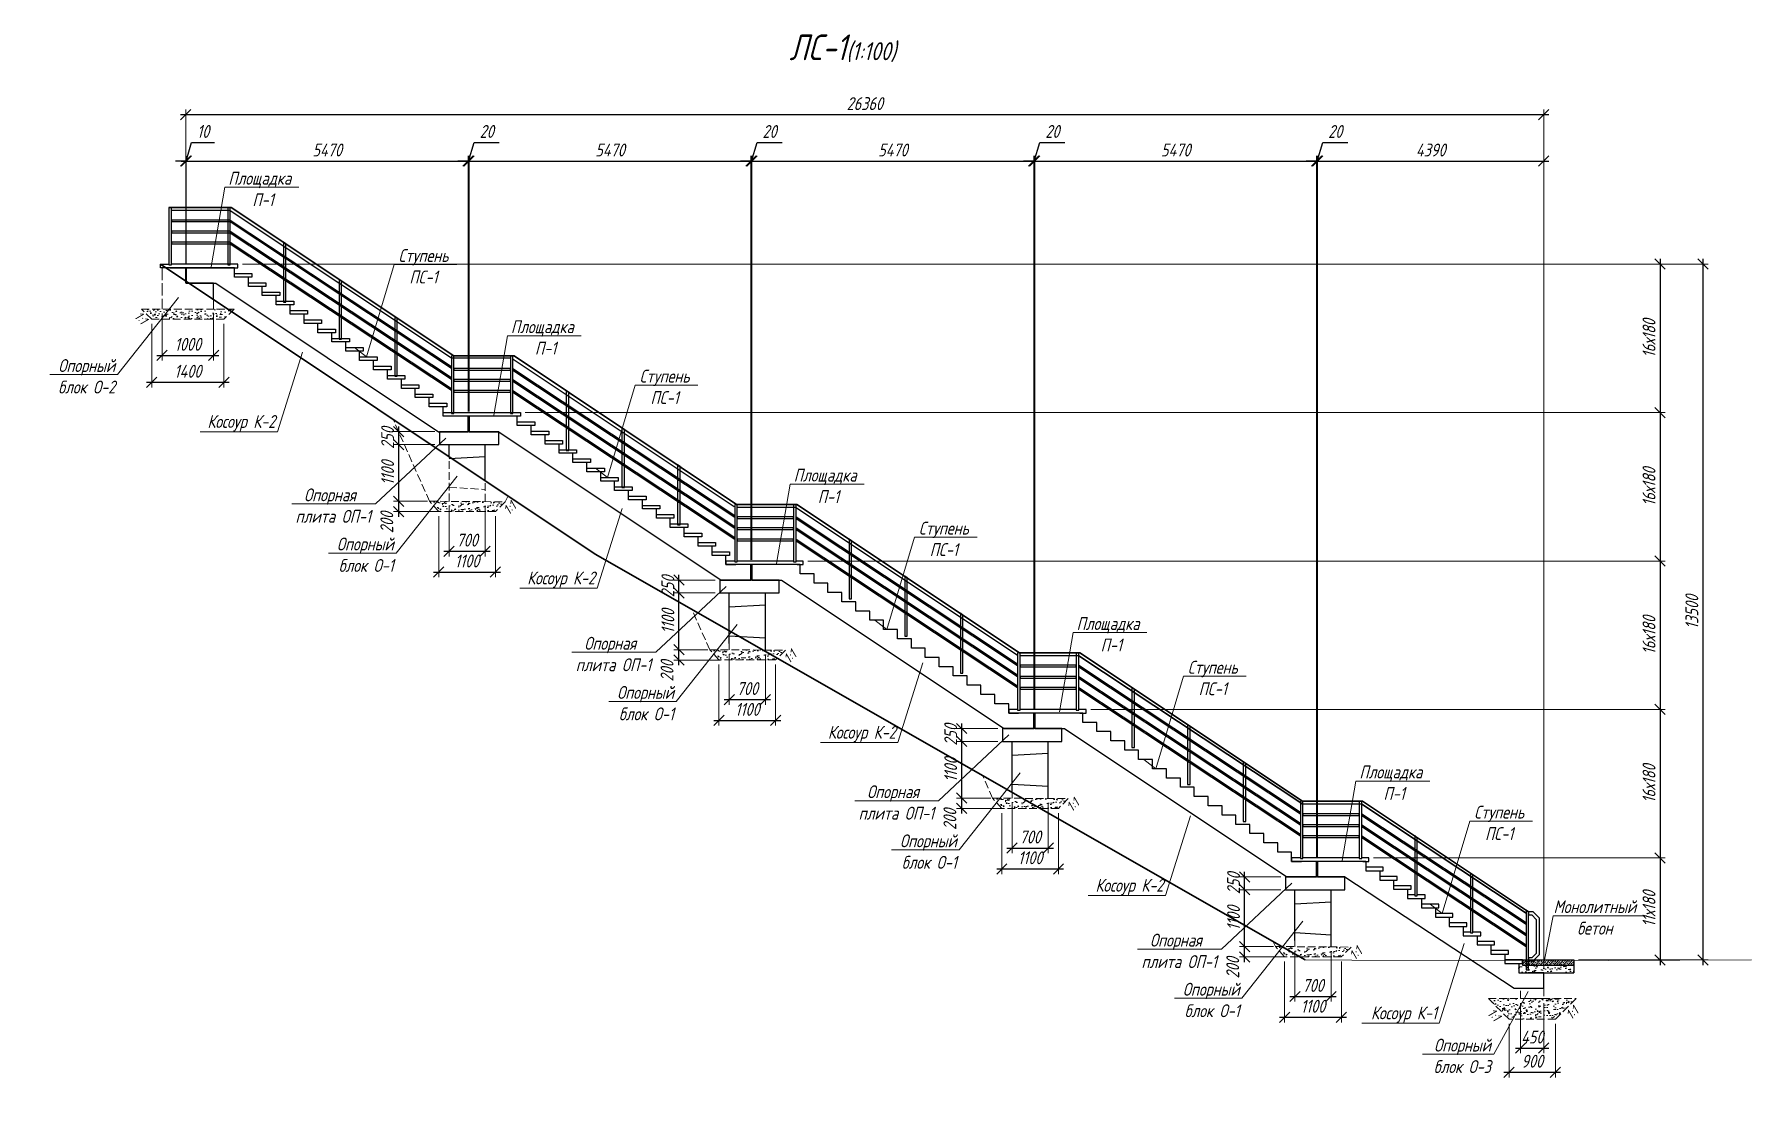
# Model space of a CAD drawing. Header units: millimetres. Extents: x 0 to 285450075, y -3000605 to 8125189010.
# Drawn here: x 10660488 to 10693821, y 759755 to 780406 of the extents above; entities that cross this region are included whole.
import ezdxf
from ezdxf import colors
from ezdxf.entities.mleader import LeaderData, LeaderLine
from ezdxf.enums import TextEntityAlignment as Align
from ezdxf.math import Vec2, Vec3

# ---------------------------------------------------------------- set-up
doc = ezdxf.new("R2010")
doc.units = ezdxf.units.MM
doc.set_wipeout_variables(frame=1)
for name, pattern in [('ACAD_ISO02W100', [15, 12, -3]), ('CENTER', [50.8, 31.75, -6.35, 6.35, -6.35]), ('DASHED', [7, 5, -2, 0]), ('невидимая', [9.525, 6.35, -3.175]), ('осевая', [2, 1.25, -0.25, 0.25, -0.25]), ('Штриховая', [3, 2, -1])]:
    doc.linetypes.add(name, pattern=pattern)
for name, color, linetype, lineweight in [('02_Доп.основные', 255, 'Continuous', 25), ('04_Невидимые', 3, 'Continuous', 13), ('1-Бетон', 106, 'Continuous', 35), ('1-Оси', 1, 'CENTER', 20), ('1-Штриховка', 8, 'Continuous', 9), ('10_Текст', 255, 'Continuous', 25), ('osn linii', 4, 'Continuous', 40), ('ИС_TXT_ЗГЛ', 1, 'Continuous', 35), ('ИС_Выноски', 3, 'Continuous', 18), ('ИС_Земля_Med', 32, 'Земля', 20), ('ИС_ЛС_Mid', 7, 'Continuous', 35), ('ИС_ЛС_Невид', 3, 'Штриховая', 18), ('ИС_ЛС_Тон', 3, 'Continuous', 18), ('ИС_Мвн', 3, 'Continuous', 18), ('ИС_Основная', 7, 'Continuous', 35), ('ИС_Ось', 3, 'осевая', 18), ('ИС_Размер', 3, 'Continuous', 18), ('ИС_РЗМ', 3, 'Continuous', 18), ('ИС_Текст', 4, 'Continuous', 18), ('ИС_Тонкая', 3, 'Continuous', 18), ('Основное направление 30.05.Пикетаж', 7, 'Continuous', 15)]:
    doc.layers.add(name, color=color, linetype=linetype, lineweight=lineweight)
doc.layers.add('_Defpoints', color=8, linetype='Continuous', plot=False)
doc.layers.add('Оси_Невидимые', color=5, linetype='Continuous', plot=False)
doc.layers.add('ИС_Невидимая', color=4, linetype='невидимая')
doc.layers.add('ограждение', color=7, linetype='Continuous')
doc.styles.add('0', font='isocpeur.ttf', dxfattribs={"width": 0.8, "oblique": 15})
doc.styles.add('ISOCPEUR', font='isocpeur.ttf', dxfattribs={"width": 0.8, "oblique": 15, "height": 2.5})
doc.styles.add('Пикетаж_1', font='pragmai.shx', dxfattribs={"height": 2})
doc.linetypes.add('Земля', pattern='A,5.9,[130,ltypeshp.shx,S=1.5,R=-30,X=0,Y=-1.3],1.5,[130,ltypeshp.shx,S=1.5,R=-30,X=0,Y=-1.3],1.5,[130,ltypeshp.shx,S=1.5,R=-30,X=0,Y=-1.3],0.1', length=9)
doc.dimstyles.new('М100мнв', dxfattribs={"dimscale": 100, "dimtxt": 2.5, "dimasz": 2, "dimexe": 1, "dimexo": 0.9, "dimgap": 0.9, "dimtad": 1, "dimdec": 0, "dimtxsty": '0', "dimblk": 'OBLIQUE', "dimcen": 2.5, "dimdle": 1, "dimclrd": 3, "dimclre": 3, "dimclrt": 256, "dimadec": 0, "dimazin": 0, "dimtfac": 1, "dimtdec": 0, "dimtmove": 1, "dimatfit": 3, "dimldrblk": 'OBLIQUE', "dimfxl": 1, "dimlwe": -1, "dimarcsym": 0})
pattern_1 = [(322.707085, (-6854414.1, 669755.33), (12223.1459267, -9190.4952889), [170.86072, -16915.24182]), (279.6640385, (-6854278.175, 669651.803), (-2512.97106174, 15084.94204307), [293.20236, -29027.02445]), (227.2047446, (-6854228.955, 669362.76), (12883.7788491, 13800.6935539), [206.74076, -20467.3614]), (1.9679865, (-6853871.985, 668895.11), (-25418.7325713, -812.97876203), [267.00226, -26433.21871]), (27.5279516, (-6853605.14, 668904.276), (-14669.1983354, -7575.9303189), [261.81685, -25919.90387]), (91.9679865, (-6853372.965, 669025.283), (812.97876203, -25418.7325713), [267.00226, -26433.21871]), (132.3885379, (-6853382.134, 669292.13), (14008.56540948, -15415.25851772), [353.09683, -34956.55766]), (166.9496258, (-6853620.176, 669552.92), (-28573.82781385, 6573.5883705), [333.35976, -33002.6283]), (216.1238631, (-6853944.926, 669628.197), (-15623.1303772, -11477.0857458), [267.9065, -26522.77285]), (269.9306558, (-6854161.33, 669470.26), (122.444606, 14027.0740826), [305.85664, -14986.96847]), (317.09173526, (-6854161.696, 669164.4), (15170.36931132, -14045.5827561), [395.53896, -39158.38626]), (233.5083723, (-6853962.22, 670149.23), (-6866.8874842, -9483.794403), [135.00227, -13365.28291]), (266.1635319, (-6854042.51, 670040.694), (1180.31257334, 16662.4896768), [256.841, -25427.3195]), (319.694297, (-6854059.7, 669784.4), (1265.73983, 103.93593), [179.60467, -1616.44655]), (297.892888, (-6854204.31, 669683.35), (-3051.159313, 6120.827301), [96.72066, -9575.31118]), (26.495707, (-6854159.06, 669597.87), (-3693.283566, -1577.547622), [136.7828, -6702.3765]), (125.658054, (-6854036.65, 669658.9), (-2843.2874535, 3589.3476366), [222.15983, -7183.14908]), (256.2593486, (-6854166.15, 669839.4), (1057.867972, 2635.415594), [160.64357, -3855.44906]), (111.0838378, (-6854098.78, 668863.74), (-4836.5787946, 12345.5905312), [225.044, -22279.41334]), (165.0404734, (-6854179.735, 669073.72), (14338.881872, -3919.6641005), [188.79947, -18691.10784]), (27.892888, (-6854419.3, 669818.61), (-6120.827301, -3051.159313), [193.44005, -9478.5918]), (78.3047571, (-6854248.33, 669909.11), (-2757.8601969, -12969.2061104), [225.044, -22279.41334]), (74.1382522, (-6853314.02, 668928.18), (-2011.800015, -6536.57102), [217.0176, -10633.86716]), (29.469438, (-6853254.71, 669136.94), (-13403.4584995, -7471.9943958), [181.83606, -18001.7967]), (161.495707, (-6853154.6, 669935.2), (-6536.57102, 2011.8000145), [193.44005, -9478.5918]), (112.0483221, (-6853338.04, 669996.6), (6414.1264172, -16038.87409714), [212.89137, -21076.188]), (164.1382522, (-6853103.67, 669315), (6536.57102, -2011.800015), [108.5088, -10742.37596]), (196.00423, (-6853148.36, 669859.26), (-4959.023398, -1681.483551), [64.7573, -6410.99748]), (260.658054, (-6853210.6, 669841.4), (953.932043, 3901.155426), [261.81685, -4974.5273]), (280.7033034, (-6853253.11, 669583.06), (-2305.0991311, 12553.46239074), [242.6335, -24020.68243]), (38.384365, (-6853922.73, 669668.25), (-2427.543734, -1473.611692), [183.16194, -4395.88818]), (87.85152405, (-6853779.155, 669781.98), (764.56885575, 21725.4490049), [319.77838, -31658.00453]), (155.6396934, (-6853767.17, 670101.53), (9275.9225438, -4335.4078196), [130.75412, -12944.69616]), (184.694297, (-6853886.3, 670155.5), (-1161.8039, -1369.67576), [76.2, -1193.8]), (214.9507346, (-6853289.005, 669554.63), (8444.4351055, 5790.5108366), [176.43348, -17466.97039]), (142.707085, (-6853433.62, 669453.56), (-12223.1459267, 9190.4952889), [341.72144, -16744.3811]), (94.694297, (-6853705.5, 669660.6), (-1369.67576, 1161.8039), [330.2, -939.8]), (59.999144, (-6853732.5, 669989.694), (7820.8195189, 13384.9498338), [200.80478, -19879.65836]), (348.7489016, (-6853632.1, 670163.6), (5166.895258, -849.9961126), [184.91454, -9060.82502]), (302.3402728, (-6853450.73, 670127.516), (14632.180986, -23009.69751197), [301.07255, -29806.2322]), (270.1203762, (-6853289.674, 669873.144), (85.42725583, -16558.55374675), [318.51473, -31532.92323])]

# ---------------------------------------------------------------- blocks, each defined once
blk = doc.blocks.new('_None')
blk = doc.blocks.new('_OBLIQUE')
at = {"color": 0, "linetype": 'ByBlock', "lineweight": -2}
blk.add_line((0.5, 0.5), (-0.5, -0.5), dxfattribs=at)
blk = doc.blocks.new('*D1836')
at = {"layer": 'Defpoints', "color": 0, "transparency": 16777216}
for p in [(10689112, 761297), (10690012, 761297), (10690012, 760266)]:
    blk.add_point(p, dxfattribs=at)
at = {"layer": 'ИС_РЗМ', "color": 3, "transparency": 16777216}
for p, q in [((10689112, 761207), (10689112, 760166)), ((10690012, 761207), (10690012, 760166))]:
    blk.add_line(p, q, dxfattribs=at)
at = {"layer": 'ИС_РЗМ', "color": 3, "lineweight": -2, "transparency": 16777216}
blk.add_line((10689012, 760266), (10690112, 760266), dxfattribs=at)
at = {"layer": 'ИС_РЗМ', "color": 3, "lineweight": -2, "transparency": 16777216, "xscale": 200, "yscale": 200, "zscale": 200, "rotation": 180}
blk.add_blockref('_OBLIQUE', (10689112, 760266), dxfattribs=at)
at = {"layer": 'ИС_РЗМ', "color": 3, "lineweight": -2, "transparency": 16777216, "xscale": 200, "yscale": 200, "zscale": 200}
blk.add_blockref('_OBLIQUE', (10690012, 760266), dxfattribs=at)
at = {"layer": 'ИС_РЗМ', "transparency": 16777216, "insert": (10689562, 760481), "char_height": 250, "attachment_point": 5, "style": '0'}
blk.add_mtext('900', dxfattribs=at)
blk = doc.blocks.new('*D1837')
at = {"layer": 'Defpoints', "color": 0, "transparency": 16777216}
for p in [(10689337, 761697), (10689787, 761697), (10689787, 760735)]:
    blk.add_point(p, dxfattribs=at)
at = {"layer": 'ИС_РЗМ', "color": 3, "transparency": 16777216}
for p, q in [((10689337, 761607), (10689337, 760635)), ((10689787, 761607), (10689787, 760635))]:
    blk.add_line(p, q, dxfattribs=at)
at = {"layer": 'ИС_РЗМ', "color": 3, "lineweight": -2, "transparency": 16777216}
blk.add_line((10689237, 760735), (10689887, 760735), dxfattribs=at)
at = {"layer": 'ИС_РЗМ', "color": 3, "lineweight": -2, "transparency": 16777216, "xscale": 200, "yscale": 200, "zscale": 200, "rotation": 180}
blk.add_blockref('_OBLIQUE', (10689337, 760735), dxfattribs=at)
at = {"layer": 'ИС_РЗМ', "color": 3, "lineweight": -2, "transparency": 16777216, "xscale": 200, "yscale": 200, "zscale": 200}
blk.add_blockref('_OBLIQUE', (10689787, 760735), dxfattribs=at)
at = {"layer": 'ИС_РЗМ', "transparency": 16777216, "insert": (10689562, 760950), "char_height": 250, "attachment_point": 5, "style": '0'}
blk.add_mtext('450', dxfattribs=at)
blk = doc.blocks.new('*D1838')
at = {"layer": 'Defpoints', "color": 0, "transparency": 16777216}
for p in [(10684757, 762506), (10685857, 762506), (10685857, 761333)]:
    blk.add_point(p, dxfattribs=at)
at = {"layer": 'ИС_РЗМ', "color": 3, "transparency": 16777216}
for p, q in [((10684757, 762416), (10684757, 761233)), ((10685857, 762416), (10685857, 761233))]:
    blk.add_line(p, q, dxfattribs=at)
at = {"layer": 'ИС_РЗМ', "color": 3, "lineweight": -2, "transparency": 16777216}
blk.add_line((10684657, 761333), (10685957, 761333), dxfattribs=at)
at = {"layer": 'ИС_РЗМ', "color": 3, "lineweight": -2, "transparency": 16777216, "xscale": 200, "yscale": 200, "zscale": 200, "rotation": 180}
blk.add_blockref('_OBLIQUE', (10684757, 761333), dxfattribs=at)
at = {"layer": 'ИС_РЗМ', "color": 3, "lineweight": -2, "transparency": 16777216, "xscale": 200, "yscale": 200, "zscale": 200}
blk.add_blockref('_OBLIQUE', (10685857, 761333), dxfattribs=at)
at = {"layer": 'ИС_РЗМ', "transparency": 16777216, "insert": (10685307, 761548), "char_height": 250, "attachment_point": 5, "style": '0'}
blk.add_mtext('1100', dxfattribs=at)
blk = doc.blocks.new('*D1839')
at = {"layer": 'Defpoints', "color": 0, "transparency": 16777216}
for p in [(10684957, 762707), (10685657, 762699), (10685657, 761737)]:
    blk.add_point(p, dxfattribs=at)
at = {"layer": 'ИС_РЗМ', "color": 3, "transparency": 16777216}
for p, q in [((10684957, 762617), (10684957, 761637)), ((10685657, 762609), (10685657, 761637))]:
    blk.add_line(p, q, dxfattribs=at)
at = {"layer": 'ИС_РЗМ', "color": 3, "lineweight": -2, "transparency": 16777216}
blk.add_line((10684857, 761737), (10685757, 761737), dxfattribs=at)
at = {"layer": 'ИС_РЗМ', "color": 3, "lineweight": -2, "transparency": 16777216, "xscale": 200, "yscale": 200, "zscale": 200, "rotation": 180}
blk.add_blockref('_OBLIQUE', (10684957, 761737), dxfattribs=at)
at = {"layer": 'ИС_РЗМ', "color": 3, "lineweight": -2, "transparency": 16777216, "xscale": 200, "yscale": 200, "zscale": 200}
blk.add_blockref('_OBLIQUE', (10685657, 761737), dxfattribs=at)
at = {"layer": 'ИС_РЗМ', "transparency": 16777216, "insert": (10685307, 761952), "char_height": 250, "attachment_point": 5, "style": '0'}
blk.add_mtext('700', dxfattribs=at)
blk = doc.blocks.new('*D1840')
at = {"layer": 'Defpoints', "color": 0, "transparency": 16777216}
for p in [(10683980, 762706), (10684632, 762706), (10684878, 762506)]:
    blk.add_point(p, dxfattribs=at)
at = {"layer": 'ИС_РЗМ', "color": 3, "transparency": 16777216}
for p, q in [((10684542, 762706), (10683880, 762706)), ((10684788, 762506), (10683880, 762506))]:
    blk.add_line(p, q, dxfattribs=at)
at = {"layer": 'ИС_РЗМ', "color": 3, "lineweight": -2, "transparency": 16777216}
blk.add_line((10683980, 762406), (10683980, 762806), dxfattribs=at)
at = {"layer": 'ИС_РЗМ', "color": 3, "lineweight": -2, "transparency": 16777216, "xscale": 200, "yscale": 200, "zscale": 200}
for p, rotation in [((10683980, 762706), 90), ((10683980, 762506), 270)]:
    blk.add_blockref('_OBLIQUE', p, dxfattribs=dict(at, rotation=rotation))
at = {"layer": 'ИС_РЗМ', "transparency": 16777216, "insert": (10683749, 762292), "char_height": 250, "attachment_point": 5, "rotation": 90, "style": '0'}
blk.add_mtext('200', dxfattribs=at)
blk = doc.blocks.new('*D1841')
at = {"layer": 'Defpoints', "color": 0, "transparency": 16777216}
for p in [(10683980, 763807), (10684772, 763807), (10684632, 762706)]:
    blk.add_point(p, dxfattribs=at)
at = {"layer": 'ИС_РЗМ', "color": 3, "transparency": 16777216}
for p, q in [((10684682, 763807), (10683880, 763807)), ((10684542, 762706), (10683880, 762706))]:
    blk.add_line(p, q, dxfattribs=at)
at = {"layer": 'ИС_РЗМ', "color": 3, "lineweight": -2, "transparency": 16777216}
blk.add_line((10683980, 762606), (10683980, 763907), dxfattribs=at)
at = {"layer": 'ИС_РЗМ', "color": 3, "lineweight": -2, "transparency": 16777216, "xscale": 200, "yscale": 200, "zscale": 200}
for p, rotation in [((10683980, 763807), 90), ((10683980, 762706), 270)]:
    blk.add_blockref('_OBLIQUE', p, dxfattribs=dict(at, rotation=rotation))
at = {"layer": 'ИС_РЗМ', "transparency": 16777216, "insert": (10683765, 763256), "char_height": 250, "attachment_point": 5, "rotation": 90, "style": '0'}
blk.add_mtext('1100', dxfattribs=at)
blk = doc.blocks.new('*D1842')
at = {"layer": 'Defpoints', "color": 0, "transparency": 16777216}
for p in [(10683980, 764057), (10684772, 764057), (10684772, 763807)]:
    blk.add_point(p, dxfattribs=at)
at = {"layer": 'ИС_РЗМ', "color": 3, "transparency": 16777216}
for p, q in [((10684682, 764057), (10683880, 764057)), ((10684682, 763807), (10683880, 763807))]:
    blk.add_line(p, q, dxfattribs=at)
at = {"layer": 'ИС_РЗМ', "color": 3, "lineweight": -2, "transparency": 16777216}
blk.add_line((10683980, 763707), (10683980, 764157), dxfattribs=at)
at = {"layer": 'ИС_РЗМ', "color": 3, "lineweight": -2, "transparency": 16777216, "xscale": 200, "yscale": 200, "zscale": 200}
for p, rotation in [((10683980, 764057), 90), ((10683980, 763807), 270)]:
    blk.add_blockref('_OBLIQUE', p, dxfattribs=dict(at, rotation=rotation))
at = {"layer": 'ИС_РЗМ', "transparency": 16777216, "insert": (10683765, 763932), "char_height": 250, "attachment_point": 5, "rotation": 90, "style": '0'}
blk.add_mtext('250', dxfattribs=at)
blk = doc.blocks.new('*D1843')
at = {"layer": 'Defpoints', "color": 0, "transparency": 16777216}
for p in [(10679267, 765386), (10680367, 765386), (10680367, 764213)]:
    blk.add_point(p, dxfattribs=at)
at = {"layer": 'ИС_РЗМ', "color": 3, "transparency": 16777216}
for p, q in [((10679267, 765296), (10679267, 764113)), ((10680367, 765296), (10680367, 764113))]:
    blk.add_line(p, q, dxfattribs=at)
at = {"layer": 'ИС_РЗМ', "color": 3, "lineweight": -2, "transparency": 16777216}
blk.add_line((10679167, 764213), (10680467, 764213), dxfattribs=at)
at = {"layer": 'ИС_РЗМ', "color": 3, "lineweight": -2, "transparency": 16777216, "xscale": 200, "yscale": 200, "zscale": 200, "rotation": 180}
blk.add_blockref('_OBLIQUE', (10679267, 764213), dxfattribs=at)
at = {"layer": 'ИС_РЗМ', "color": 3, "lineweight": -2, "transparency": 16777216, "xscale": 200, "yscale": 200, "zscale": 200}
blk.add_blockref('_OBLIQUE', (10680367, 764213), dxfattribs=at)
at = {"layer": 'ИС_РЗМ', "transparency": 16777216, "insert": (10679817, 764428), "char_height": 250, "attachment_point": 5, "style": '0'}
blk.add_mtext('1100', dxfattribs=at)
blk = doc.blocks.new('*D1844')
at = {"layer": 'Defpoints', "color": 0, "transparency": 16777216}
for p in [(10679467, 765587), (10680167, 765579), (10680167, 764617)]:
    blk.add_point(p, dxfattribs=at)
at = {"layer": 'ИС_РЗМ', "color": 3, "transparency": 16777216}
for p, q in [((10679467, 765497), (10679467, 764517)), ((10680167, 765489), (10680167, 764517))]:
    blk.add_line(p, q, dxfattribs=at)
at = {"layer": 'ИС_РЗМ', "color": 3, "lineweight": -2, "transparency": 16777216}
blk.add_line((10679367, 764617), (10680267, 764617), dxfattribs=at)
at = {"layer": 'ИС_РЗМ', "color": 3, "lineweight": -2, "transparency": 16777216, "xscale": 200, "yscale": 200, "zscale": 200, "rotation": 180}
blk.add_blockref('_OBLIQUE', (10679467, 764617), dxfattribs=at)
at = {"layer": 'ИС_РЗМ', "color": 3, "lineweight": -2, "transparency": 16777216, "xscale": 200, "yscale": 200, "zscale": 200}
blk.add_blockref('_OBLIQUE', (10680167, 764617), dxfattribs=at)
at = {"layer": 'ИС_РЗМ', "transparency": 16777216, "insert": (10679817, 764832), "char_height": 250, "attachment_point": 5, "style": '0'}
blk.add_mtext('700', dxfattribs=at)
blk = doc.blocks.new('*D1845')
at = {"layer": 'Defpoints', "color": 0, "transparency": 16777216}
for p in [(10678490, 765586), (10679142, 765586), (10679388, 765386)]:
    blk.add_point(p, dxfattribs=at)
at = {"layer": 'ИС_РЗМ', "color": 3, "lineweight": -2, "transparency": 16777216}
blk.add_line((10678490, 765286), (10678490, 765686), dxfattribs=at)
at = {"layer": 'ИС_РЗМ', "color": 3, "transparency": 16777216}
for p, q in [((10679052, 765586), (10678390, 765586)), ((10679298, 765386), (10678390, 765386))]:
    blk.add_line(p, q, dxfattribs=at)
at = {"layer": 'ИС_РЗМ', "color": 3, "lineweight": -2, "transparency": 16777216, "xscale": 200, "yscale": 200, "zscale": 200}
for p, rotation in [((10678490, 765586), 90), ((10678490, 765386), 270)]:
    blk.add_blockref('_OBLIQUE', p, dxfattribs=dict(at, rotation=rotation))
at = {"layer": 'ИС_РЗМ', "transparency": 16777216, "insert": (10678259, 765172), "char_height": 250, "attachment_point": 5, "rotation": 90, "style": '0'}
blk.add_mtext('200', dxfattribs=at)
blk = doc.blocks.new('*D1846')
at = {"layer": 'Defpoints', "color": 0, "transparency": 16777216}
for p in [(10678490, 766687), (10679282, 766687), (10679142, 765586)]:
    blk.add_point(p, dxfattribs=at)
at = {"layer": 'ИС_РЗМ', "color": 3, "transparency": 16777216}
for p, q in [((10679192, 766687), (10678390, 766687)), ((10679052, 765586), (10678390, 765586))]:
    blk.add_line(p, q, dxfattribs=at)
at = {"layer": 'ИС_РЗМ', "color": 3, "lineweight": -2, "transparency": 16777216}
blk.add_line((10678490, 765486), (10678490, 766787), dxfattribs=at)
at = {"layer": 'ИС_РЗМ', "color": 3, "lineweight": -2, "transparency": 16777216, "xscale": 200, "yscale": 200, "zscale": 200}
for p, rotation in [((10678490, 766687), 90), ((10678490, 765586), 270)]:
    blk.add_blockref('_OBLIQUE', p, dxfattribs=dict(at, rotation=rotation))
at = {"layer": 'ИС_РЗМ', "transparency": 16777216, "insert": (10678275, 766136), "char_height": 250, "attachment_point": 5, "rotation": 90, "style": '0'}
blk.add_mtext('1100', dxfattribs=at)
blk = doc.blocks.new('*D1847')
at = {"layer": 'Defpoints', "color": 0, "transparency": 16777216}
for p in [(10678490, 766937), (10679282, 766937), (10679282, 766687)]:
    blk.add_point(p, dxfattribs=at)
at = {"layer": 'ИС_РЗМ', "color": 3, "lineweight": -2, "transparency": 16777216}
blk.add_line((10678490, 766587), (10678490, 767037), dxfattribs=at)
at = {"layer": 'ИС_РЗМ', "color": 3, "transparency": 16777216}
for p, q in [((10679192, 766937), (10678390, 766937)), ((10679192, 766687), (10678390, 766687))]:
    blk.add_line(p, q, dxfattribs=at)
at = {"layer": 'ИС_РЗМ', "color": 3, "lineweight": -2, "transparency": 16777216, "xscale": 200, "yscale": 200, "zscale": 200}
for p, rotation in [((10678490, 766937), 90), ((10678490, 766687), 270)]:
    blk.add_blockref('_OBLIQUE', p, dxfattribs=dict(at, rotation=rotation))
at = {"layer": 'ИС_РЗМ', "transparency": 16777216, "insert": (10678275, 766812), "char_height": 250, "attachment_point": 5, "rotation": 90, "style": '0'}
blk.add_mtext('250', dxfattribs=at)
blk = doc.blocks.new('*D1848')
at = {"layer": 'Defpoints', "color": 0, "transparency": 16777216}
for p in [(10673777, 768266), (10674877, 768266), (10674877, 767093)]:
    blk.add_point(p, dxfattribs=at)
at = {"layer": 'ИС_РЗМ', "color": 3, "transparency": 16777216}
for p, q in [((10673777, 768176), (10673777, 766993)), ((10674877, 768176), (10674877, 766993))]:
    blk.add_line(p, q, dxfattribs=at)
at = {"layer": 'ИС_РЗМ', "color": 3, "lineweight": -2, "transparency": 16777216}
blk.add_line((10673677, 767093), (10674977, 767093), dxfattribs=at)
at = {"layer": 'ИС_РЗМ', "color": 3, "lineweight": -2, "transparency": 16777216, "xscale": 200, "yscale": 200, "zscale": 200, "rotation": 180}
blk.add_blockref('_OBLIQUE', (10673777, 767093), dxfattribs=at)
at = {"layer": 'ИС_РЗМ', "color": 3, "lineweight": -2, "transparency": 16777216, "xscale": 200, "yscale": 200, "zscale": 200}
blk.add_blockref('_OBLIQUE', (10674877, 767093), dxfattribs=at)
at = {"layer": 'ИС_РЗМ', "transparency": 16777216, "insert": (10674327, 767308), "char_height": 250, "attachment_point": 5, "style": '0'}
blk.add_mtext('1100', dxfattribs=at)
blk = doc.blocks.new('*D1849')
at = {"layer": 'Defpoints', "color": 0, "transparency": 16777216}
for p in [(10673977, 768467), (10674677, 768459), (10674677, 767497)]:
    blk.add_point(p, dxfattribs=at)
at = {"layer": 'ИС_РЗМ', "color": 3, "transparency": 16777216}
for p, q in [((10673977, 768377), (10673977, 767397)), ((10674677, 768369), (10674677, 767397))]:
    blk.add_line(p, q, dxfattribs=at)
at = {"layer": 'ИС_РЗМ', "color": 3, "lineweight": -2, "transparency": 16777216}
blk.add_line((10673877, 767497), (10674777, 767497), dxfattribs=at)
at = {"layer": 'ИС_РЗМ', "color": 3, "lineweight": -2, "transparency": 16777216, "xscale": 200, "yscale": 200, "zscale": 200, "rotation": 180}
blk.add_blockref('_OBLIQUE', (10673977, 767497), dxfattribs=at)
at = {"layer": 'ИС_РЗМ', "color": 3, "lineweight": -2, "transparency": 16777216, "xscale": 200, "yscale": 200, "zscale": 200}
blk.add_blockref('_OBLIQUE', (10674677, 767497), dxfattribs=at)
at = {"layer": 'ИС_РЗМ', "transparency": 16777216, "insert": (10674327, 767712), "char_height": 250, "attachment_point": 5, "style": '0'}
blk.add_mtext('700', dxfattribs=at)
blk = doc.blocks.new('*D1850')
at = {"layer": 'Defpoints', "color": 0, "transparency": 16777216}
for p in [(10673000, 768466), (10673652, 768466), (10673898, 768266)]:
    blk.add_point(p, dxfattribs=at)
at = {"layer": 'ИС_РЗМ', "color": 3, "transparency": 16777216}
for p, q in [((10673562, 768466), (10672900, 768466)), ((10673808, 768266), (10672900, 768266))]:
    blk.add_line(p, q, dxfattribs=at)
at = {"layer": 'ИС_РЗМ', "color": 3, "lineweight": -2, "transparency": 16777216}
blk.add_line((10673000, 768166), (10673000, 768566), dxfattribs=at)
at = {"layer": 'ИС_РЗМ', "color": 3, "lineweight": -2, "transparency": 16777216, "xscale": 200, "yscale": 200, "zscale": 200}
for p, rotation in [((10673000, 768466), 90), ((10673000, 768266), 270)]:
    blk.add_blockref('_OBLIQUE', p, dxfattribs=dict(at, rotation=rotation))
at = {"layer": 'ИС_РЗМ', "transparency": 16777216, "insert": (10672769, 768052), "char_height": 250, "attachment_point": 5, "rotation": 90, "style": '0'}
blk.add_mtext('200', dxfattribs=at)
blk = doc.blocks.new('*D1851')
at = {"layer": 'Defpoints', "color": 0, "transparency": 16777216}
for p in [(10673000, 769567), (10673792, 769567), (10673652, 768466)]:
    blk.add_point(p, dxfattribs=at)
at = {"layer": 'ИС_РЗМ', "color": 3, "transparency": 16777216}
for p, q in [((10673702, 769567), (10672900, 769567)), ((10673562, 768466), (10672900, 768466))]:
    blk.add_line(p, q, dxfattribs=at)
at = {"layer": 'ИС_РЗМ', "color": 3, "lineweight": -2, "transparency": 16777216}
blk.add_line((10673000, 768366), (10673000, 769667), dxfattribs=at)
at = {"layer": 'ИС_РЗМ', "color": 3, "lineweight": -2, "transparency": 16777216, "xscale": 200, "yscale": 200, "zscale": 200}
for p, rotation in [((10673000, 769567), 90), ((10673000, 768466), 270)]:
    blk.add_blockref('_OBLIQUE', p, dxfattribs=dict(at, rotation=rotation))
at = {"layer": 'ИС_РЗМ', "transparency": 16777216, "insert": (10672785, 769016), "char_height": 250, "attachment_point": 5, "rotation": 90, "style": '0'}
blk.add_mtext('1100', dxfattribs=at)
blk = doc.blocks.new('*D1852')
at = {"layer": 'Defpoints', "color": 0, "transparency": 16777216}
for p in [(10673000, 769817), (10673792, 769817), (10673792, 769567)]:
    blk.add_point(p, dxfattribs=at)
at = {"layer": 'ИС_РЗМ', "color": 3, "transparency": 16777216}
for p, q in [((10673702, 769817), (10672900, 769817)), ((10673702, 769567), (10672900, 769567))]:
    blk.add_line(p, q, dxfattribs=at)
at = {"layer": 'ИС_РЗМ', "color": 3, "lineweight": -2, "transparency": 16777216}
blk.add_line((10673000, 769467), (10673000, 769917), dxfattribs=at)
at = {"layer": 'ИС_РЗМ', "color": 3, "lineweight": -2, "transparency": 16777216, "xscale": 200, "yscale": 200, "zscale": 200}
for p, rotation in [((10673000, 769817), 90), ((10673000, 769567), 270)]:
    blk.add_blockref('_OBLIQUE', p, dxfattribs=dict(at, rotation=rotation))
at = {"layer": 'ИС_РЗМ', "transparency": 16777216, "insert": (10672785, 769692), "char_height": 250, "attachment_point": 5, "rotation": 90, "style": '0'}
blk.add_mtext('250', dxfattribs=at)
blk = doc.blocks.new('*D1853')
at = {"layer": 'Defpoints', "color": 0, "transparency": 16777216}
for p in [(10668337, 771146), (10669437, 771146), (10669437, 769973)]:
    blk.add_point(p, dxfattribs=at)
at = {"layer": 'ИС_РЗМ', "color": 3, "transparency": 16777216}
for p, q in [((10668337, 771056), (10668337, 769873)), ((10669437, 771056), (10669437, 769873))]:
    blk.add_line(p, q, dxfattribs=at)
at = {"layer": 'ИС_РЗМ', "color": 3, "lineweight": -2, "transparency": 16777216}
blk.add_line((10668237, 769973), (10669537, 769973), dxfattribs=at)
at = {"layer": 'ИС_РЗМ', "color": 3, "lineweight": -2, "transparency": 16777216, "xscale": 200, "yscale": 200, "zscale": 200, "rotation": 180}
blk.add_blockref('_OBLIQUE', (10668337, 769973), dxfattribs=at)
at = {"layer": 'ИС_РЗМ', "color": 3, "lineweight": -2, "transparency": 16777216, "xscale": 200, "yscale": 200, "zscale": 200}
blk.add_blockref('_OBLIQUE', (10669437, 769973), dxfattribs=at)
at = {"layer": 'ИС_РЗМ', "transparency": 16777216, "insert": (10668887, 770188), "char_height": 250, "attachment_point": 5, "style": '0'}
blk.add_mtext('1100', dxfattribs=at)
blk = doc.blocks.new('*D1854')
at = {"layer": 'Defpoints', "color": 0, "transparency": 16777216}
for p in [(10668537, 771347), (10669237, 771339), (10669237, 770377)]:
    blk.add_point(p, dxfattribs=at)
at = {"layer": 'ИС_РЗМ', "color": 3, "transparency": 16777216}
for p, q in [((10668537, 771257), (10668537, 770277)), ((10669237, 771249), (10669237, 770277))]:
    blk.add_line(p, q, dxfattribs=at)
at = {"layer": 'ИС_РЗМ', "color": 3, "lineweight": -2, "transparency": 16777216}
blk.add_line((10668437, 770377), (10669337, 770377), dxfattribs=at)
at = {"layer": 'ИС_РЗМ', "color": 3, "lineweight": -2, "transparency": 16777216, "xscale": 200, "yscale": 200, "zscale": 200, "rotation": 180}
blk.add_blockref('_OBLIQUE', (10668537, 770377), dxfattribs=at)
at = {"layer": 'ИС_РЗМ', "color": 3, "lineweight": -2, "transparency": 16777216, "xscale": 200, "yscale": 200, "zscale": 200}
blk.add_blockref('_OBLIQUE', (10669237, 770377), dxfattribs=at)
at = {"layer": 'ИС_РЗМ', "transparency": 16777216, "insert": (10668887, 770592), "char_height": 250, "attachment_point": 5, "style": '0'}
blk.add_mtext('700', dxfattribs=at)
blk = doc.blocks.new('*D1855')
at = {"layer": 'Defpoints', "color": 0, "transparency": 16777216}
for p in [(10667560, 771346), (10668212, 771346), (10668458, 771146)]:
    blk.add_point(p, dxfattribs=at)
at = {"layer": 'ИС_РЗМ', "color": 3, "transparency": 16777216}
for p, q in [((10668122, 771346), (10667460, 771346)), ((10668368, 771146), (10667460, 771146))]:
    blk.add_line(p, q, dxfattribs=at)
at = {"layer": 'ИС_РЗМ', "color": 3, "lineweight": -2, "transparency": 16777216}
blk.add_line((10667560, 771046), (10667560, 771446), dxfattribs=at)
at = {"layer": 'ИС_РЗМ', "color": 3, "lineweight": -2, "transparency": 16777216, "xscale": 200, "yscale": 200, "zscale": 200}
for p, rotation in [((10667560, 771346), 90), ((10667560, 771146), 270)]:
    blk.add_blockref('_OBLIQUE', p, dxfattribs=dict(at, rotation=rotation))
at = {"layer": 'ИС_РЗМ', "transparency": 16777216, "insert": (10667329, 770932), "char_height": 250, "attachment_point": 5, "rotation": 90, "style": '0'}
blk.add_mtext('200', dxfattribs=at)
blk = doc.blocks.new('*D1856')
at = {"layer": 'Defpoints', "color": 0, "transparency": 16777216}
for p in [(10667560, 772447), (10668352, 772447), (10668212, 771346)]:
    blk.add_point(p, dxfattribs=at)
at = {"layer": 'ИС_РЗМ', "color": 3, "transparency": 16777216}
for p, q in [((10668262, 772447), (10667460, 772447)), ((10668122, 771346), (10667460, 771346))]:
    blk.add_line(p, q, dxfattribs=at)
at = {"layer": 'ИС_РЗМ', "color": 3, "lineweight": -2, "transparency": 16777216}
blk.add_line((10667560, 771246), (10667560, 772547), dxfattribs=at)
at = {"layer": 'ИС_РЗМ', "color": 3, "lineweight": -2, "transparency": 16777216, "xscale": 200, "yscale": 200, "zscale": 200}
for p, rotation in [((10667560, 772447), 90), ((10667560, 771346), 270)]:
    blk.add_blockref('_OBLIQUE', p, dxfattribs=dict(at, rotation=rotation))
at = {"layer": 'ИС_РЗМ', "transparency": 16777216, "insert": (10667345, 771896), "char_height": 250, "attachment_point": 5, "rotation": 90, "style": '0'}
blk.add_mtext('1100', dxfattribs=at)
blk = doc.blocks.new('*D1857')
at = {"layer": 'Defpoints', "color": 0, "transparency": 16777216}
for p in [(10667560, 772697), (10668352, 772697), (10668352, 772447)]:
    blk.add_point(p, dxfattribs=at)
at = {"layer": 'ИС_РЗМ', "color": 3, "transparency": 16777216}
for p, q in [((10668262, 772697), (10667460, 772697)), ((10668262, 772447), (10667460, 772447))]:
    blk.add_line(p, q, dxfattribs=at)
at = {"layer": 'ИС_РЗМ', "color": 3, "lineweight": -2, "transparency": 16777216}
blk.add_line((10667560, 772347), (10667560, 772797), dxfattribs=at)
at = {"layer": 'ИС_РЗМ', "color": 3, "lineweight": -2, "transparency": 16777216, "xscale": 200, "yscale": 200, "zscale": 200}
for p, rotation in [((10667560, 772697), 90), ((10667560, 772447), 270)]:
    blk.add_blockref('_OBLIQUE', p, dxfattribs=dict(at, rotation=rotation))
at = {"layer": 'ИС_РЗМ', "transparency": 16777216, "insert": (10667345, 772572), "char_height": 250, "attachment_point": 5, "rotation": 90, "style": '0'}
blk.add_mtext('250', dxfattribs=at)
blk = doc.blocks.new('*D1858')
at = {"layer": 'Defpoints', "color": 0, "transparency": 16777216}
for p in [(10662967, 775077), (10663967, 775077), (10663967, 774177)]:
    blk.add_point(p, dxfattribs=at)
at = {"layer": 'ИС_РЗМ', "color": 3, "transparency": 16777216}
for p, q in [((10662967, 774987), (10662967, 774077)), ((10663967, 774987), (10663967, 774077))]:
    blk.add_line(p, q, dxfattribs=at)
at = {"layer": 'ИС_РЗМ', "color": 3, "lineweight": -2, "transparency": 16777216}
blk.add_line((10662867, 774177), (10664067, 774177), dxfattribs=at)
at = {"layer": 'ИС_РЗМ', "color": 3, "lineweight": -2, "transparency": 16777216, "xscale": 200, "yscale": 200, "zscale": 200, "rotation": 180}
blk.add_blockref('_OBLIQUE', (10662967, 774177), dxfattribs=at)
at = {"layer": 'ИС_РЗМ', "color": 3, "lineweight": -2, "transparency": 16777216, "xscale": 200, "yscale": 200, "zscale": 200}
blk.add_blockref('_OBLIQUE', (10663967, 774177), dxfattribs=at)
at = {"layer": 'ИС_РЗМ', "transparency": 16777216, "insert": (10663467, 774392), "char_height": 250, "attachment_point": 5, "style": '0'}
blk.add_mtext('1000', dxfattribs=at)
blk = doc.blocks.new('*D1859')
at = {"layer": 'Defpoints', "color": 0, "transparency": 16777216}
for p in [(10662767, 774877), (10664167, 774877), (10664167, 773654)]:
    blk.add_point(p, dxfattribs=at)
at = {"layer": 'ИС_РЗМ', "color": 3, "transparency": 16777216}
for p, q in [((10662767, 774787), (10662767, 773554)), ((10664167, 774787), (10664167, 773554))]:
    blk.add_line(p, q, dxfattribs=at)
at = {"layer": 'ИС_РЗМ', "color": 3, "lineweight": -2, "transparency": 16777216}
blk.add_line((10662667, 773654), (10664267, 773654), dxfattribs=at)
at = {"layer": 'ИС_РЗМ', "color": 3, "lineweight": -2, "transparency": 16777216, "xscale": 200, "yscale": 200, "zscale": 200, "rotation": 180}
blk.add_blockref('_OBLIQUE', (10662767, 773654), dxfattribs=at)
at = {"layer": 'ИС_РЗМ', "color": 3, "lineweight": -2, "transparency": 16777216, "xscale": 200, "yscale": 200, "zscale": 200}
blk.add_blockref('_OBLIQUE', (10664167, 773654), dxfattribs=at)
at = {"layer": 'ИС_РЗМ', "transparency": 16777216, "insert": (10663467, 773869), "char_height": 250, "attachment_point": 5, "style": '0'}
blk.add_mtext('1400', dxfattribs=at)
blk = doc.blocks.new('*D1860')
at = {"layer": 'Defpoints', "color": 0, "transparency": 16777216}
for p in [(10663427, 778847), (10663427, 777947, 4135), (10689787, 762197, 4135)]:
    blk.add_point(p, dxfattribs=at)
at = {"layer": 'ИС_РЗМ', "color": 3, "lineweight": -2, "transparency": 16777216}
blk.add_line((10689887, 778847), (10663327, 778847), dxfattribs=at)
at = {"layer": 'ИС_РЗМ', "color": 3, "transparency": 16777216}
for p, q in [((10663427, 778037), (10663427, 778947)), ((10689787, 762287), (10689787, 778947))]:
    blk.add_line(p, q, dxfattribs=at)
at = {"layer": 'ИС_РЗМ', "color": 3, "lineweight": -2, "transparency": 16777216, "xscale": 200, "yscale": 200, "zscale": 200, "rotation": 180}
blk.add_blockref('_OBLIQUE', (10663427, 778847), dxfattribs=at)
at = {"layer": 'ИС_РЗМ', "color": 3, "lineweight": -2, "transparency": 16777216, "xscale": 200, "yscale": 200, "zscale": 200}
blk.add_blockref('_OBLIQUE', (10689787, 778847), dxfattribs=at)
at = {"layer": 'ИС_РЗМ', "transparency": 16777216, "insert": (10676607, 779062), "char_height": 250, "attachment_point": 5, "style": '0'}
blk.add_mtext('26360', dxfattribs=at)
blk = doc.blocks.new('*D1861')
at = {"layer": 'Defpoints', "color": 0, "transparency": 16777216}
for p in [(10663427, 777947), (10663427, 775877), (10663437, 775877)]:
    blk.add_point(p, dxfattribs=at)
at = {"layer": 'ИС_РЗМ', "color": 3, "transparency": 16777216}
for p, q in [((10663427, 775967), (10663427, 778047)), ((10663437, 775967), (10663437, 778047))]:
    blk.add_line(p, q, dxfattribs=at)
at = {"layer": 'ИС_РЗМ', "color": 3, "lineweight": -2, "transparency": 16777216}
for p, q in [((10663432, 777947), (10663540, 778307)), ((10663540, 778307), (10663987, 778307)), ((10663427, 777947), (10663227, 777947)), ((10663437, 777947), (10663427, 777947)), ((10663437, 777947), (10663427, 777947)), ((10663437, 777947), (10663637, 777947))]:
    blk.add_line(p, q, dxfattribs=at)
at = {"layer": 'ИС_РЗМ', "color": 3, "lineweight": -2, "transparency": 16777216, "xscale": 200, "yscale": 200, "zscale": 200}
blk.add_blockref('_OBLIQUE', (10663427, 777947), dxfattribs=at)
at = {"layer": 'ИС_РЗМ', "color": 3, "lineweight": -2, "transparency": 16777216, "xscale": 200, "yscale": 200, "zscale": 200, "rotation": 180}
blk.add_blockref('_OBLIQUE', (10663437, 777947), dxfattribs=at)
at = {"layer": 'ИС_РЗМ', "transparency": 16777216, "insert": (10663763, 778522), "char_height": 250, "attachment_point": 5, "style": '0'}
blk.add_mtext('10', dxfattribs=at)
blk = doc.blocks.new('*D1862')
at = {"layer": 'Defpoints', "color": 0, "transparency": 16777216}
for p in [(10668907, 777947), (10663437, 775877), (10668907, 772997)]:
    blk.add_point(p, dxfattribs=at)
at = {"layer": 'ИС_РЗМ', "color": 3, "transparency": 16777216}
for p, q in [((10663437, 775967), (10663437, 778047)), ((10668907, 773087), (10668907, 778047))]:
    blk.add_line(p, q, dxfattribs=at)
at = {"layer": 'ИС_РЗМ', "color": 3, "lineweight": -2, "transparency": 16777216}
blk.add_line((10663337, 777947), (10669007, 777947), dxfattribs=at)
at = {"layer": 'ИС_РЗМ', "color": 3, "lineweight": -2, "transparency": 16777216, "xscale": 200, "yscale": 200, "zscale": 200, "rotation": 180}
blk.add_blockref('_OBLIQUE', (10663437, 777947), dxfattribs=at)
at = {"layer": 'ИС_РЗМ', "color": 3, "lineweight": -2, "transparency": 16777216, "xscale": 200, "yscale": 200, "zscale": 200}
blk.add_blockref('_OBLIQUE', (10668907, 777947), dxfattribs=at)
at = {"layer": 'ИС_РЗМ', "transparency": 16777216, "insert": (10666172, 778162), "char_height": 250, "attachment_point": 5, "style": '0'}
blk.add_mtext('5470', dxfattribs=at)
blk = doc.blocks.new('*D1865')
at = {"layer": 'Defpoints', "color": 0, "transparency": 16777216}
for p in [(10668927, 777947), (10668907, 772997), (10668927, 772997)]:
    blk.add_point(p, dxfattribs=at)
at = {"layer": 'ИС_РЗМ', "color": 3, "transparency": 16777216}
for p, q in [((10668907, 773087), (10668907, 778047)), ((10668927, 773087), (10668927, 778047))]:
    blk.add_line(p, q, dxfattribs=at)
at = {"layer": 'ИС_РЗМ', "color": 3, "lineweight": -2, "transparency": 16777216}
for p, q in [((10668917, 777947), (10669025, 778307)), ((10669025, 778307), (10669512, 778307)), ((10668907, 777947), (10668707, 777947)), ((10668907, 777947), (10668927, 777947)), ((10668907, 777947), (10668927, 777947)), ((10668927, 777947), (10669127, 777947))]:
    blk.add_line(p, q, dxfattribs=at)
at = {"layer": 'ИС_РЗМ', "color": 3, "lineweight": -2, "transparency": 16777216, "xscale": 200, "yscale": 200, "zscale": 200}
blk.add_blockref('_OBLIQUE', (10668907, 777947), dxfattribs=at)
at = {"layer": 'ИС_РЗМ', "color": 3, "lineweight": -2, "transparency": 16777216, "xscale": 200, "yscale": 200, "zscale": 200, "rotation": 180}
blk.add_blockref('_OBLIQUE', (10668927, 777947), dxfattribs=at)
at = {"layer": 'ИС_РЗМ', "transparency": 16777216, "insert": (10669268, 778522), "char_height": 250, "attachment_point": 5, "style": '0'}
blk.add_mtext('20', dxfattribs=at)
blk = doc.blocks.new('*D1866')
at = {"layer": 'Defpoints', "color": 0, "transparency": 16777216}
for p in [(10674397, 777947), (10668927, 772997), (10674397, 770117)]:
    blk.add_point(p, dxfattribs=at)
at = {"layer": 'ИС_РЗМ', "color": 3, "transparency": 16777216}
for p, q in [((10668927, 773087), (10668927, 778047)), ((10674397, 770207), (10674397, 778047))]:
    blk.add_line(p, q, dxfattribs=at)
at = {"layer": 'ИС_РЗМ', "color": 3, "lineweight": -2, "transparency": 16777216}
blk.add_line((10668827, 777947), (10674497, 777947), dxfattribs=at)
at = {"layer": 'ИС_РЗМ', "color": 3, "lineweight": -2, "transparency": 16777216, "xscale": 200, "yscale": 200, "zscale": 200, "rotation": 180}
blk.add_blockref('_OBLIQUE', (10668927, 777947), dxfattribs=at)
at = {"layer": 'ИС_РЗМ', "color": 3, "lineweight": -2, "transparency": 16777216, "xscale": 200, "yscale": 200, "zscale": 200}
blk.add_blockref('_OBLIQUE', (10674397, 777947), dxfattribs=at)
at = {"layer": 'ИС_РЗМ', "transparency": 16777216, "insert": (10671662, 778162), "char_height": 250, "attachment_point": 5, "style": '0'}
blk.add_mtext('5470', dxfattribs=at)
blk = doc.blocks.new('*D1867')
at = {"layer": 'Defpoints', "color": 0, "transparency": 16777216}
for p in [(10674417, 777947), (10674397, 770117), (10674417, 770117)]:
    blk.add_point(p, dxfattribs=at)
at = {"layer": 'ИС_РЗМ', "color": 3, "transparency": 16777216}
for p, q in [((10674397, 770207), (10674397, 778047)), ((10674417, 770207), (10674417, 778047))]:
    blk.add_line(p, q, dxfattribs=at)
at = {"layer": 'ИС_РЗМ', "color": 3, "lineweight": -2, "transparency": 16777216}
for p, q in [((10674407, 777947), (10674515, 778307)), ((10674515, 778307), (10675002, 778307)), ((10674397, 777947), (10674197, 777947)), ((10674397, 777947), (10674417, 777947)), ((10674397, 777947), (10674417, 777947)), ((10674417, 777947), (10674617, 777947))]:
    blk.add_line(p, q, dxfattribs=at)
at = {"layer": 'ИС_РЗМ', "color": 3, "lineweight": -2, "transparency": 16777216, "xscale": 200, "yscale": 200, "zscale": 200}
blk.add_blockref('_OBLIQUE', (10674397, 777947), dxfattribs=at)
at = {"layer": 'ИС_РЗМ', "color": 3, "lineweight": -2, "transparency": 16777216, "xscale": 200, "yscale": 200, "zscale": 200, "rotation": 180}
blk.add_blockref('_OBLIQUE', (10674417, 777947), dxfattribs=at)
at = {"layer": 'ИС_РЗМ', "transparency": 16777216, "insert": (10674758, 778522), "char_height": 250, "attachment_point": 5, "style": '0'}
blk.add_mtext('20', dxfattribs=at)
blk = doc.blocks.new('*D1868')
at = {"layer": 'Defpoints', "color": 0, "transparency": 16777216}
for p in [(10679887, 777947), (10674417, 770117), (10679887, 767237)]:
    blk.add_point(p, dxfattribs=at)
at = {"layer": 'ИС_РЗМ', "color": 3, "transparency": 16777216}
for p, q in [((10674417, 770207), (10674417, 778047)), ((10679887, 767327), (10679887, 778047))]:
    blk.add_line(p, q, dxfattribs=at)
at = {"layer": 'ИС_РЗМ', "color": 3, "lineweight": -2, "transparency": 16777216}
blk.add_line((10674317, 777947), (10679987, 777947), dxfattribs=at)
at = {"layer": 'ИС_РЗМ', "color": 3, "lineweight": -2, "transparency": 16777216, "xscale": 200, "yscale": 200, "zscale": 200, "rotation": 180}
blk.add_blockref('_OBLIQUE', (10674417, 777947), dxfattribs=at)
at = {"layer": 'ИС_РЗМ', "color": 3, "lineweight": -2, "transparency": 16777216, "xscale": 200, "yscale": 200, "zscale": 200}
blk.add_blockref('_OBLIQUE', (10679887, 777947), dxfattribs=at)
at = {"layer": 'ИС_РЗМ', "transparency": 16777216, "insert": (10677152, 778162), "char_height": 250, "attachment_point": 5, "style": '0'}
blk.add_mtext('5470', dxfattribs=at)
blk = doc.blocks.new('*D1869')
at = {"layer": 'Defpoints', "color": 0, "transparency": 16777216}
for p in [(10679907, 777947), (10679887, 767237), (10679907, 767237)]:
    blk.add_point(p, dxfattribs=at)
at = {"layer": 'ИС_РЗМ', "color": 3, "transparency": 16777216}
for p, q in [((10679887, 767327), (10679887, 778047)), ((10679907, 767327), (10679907, 778047))]:
    blk.add_line(p, q, dxfattribs=at)
at = {"layer": 'ИС_РЗМ', "color": 3, "lineweight": -2, "transparency": 16777216}
for p, q in [((10679897, 777947), (10680005, 778307)), ((10680005, 778307), (10680492, 778307)), ((10679887, 777947), (10679687, 777947)), ((10679887, 777947), (10679907, 777947)), ((10679887, 777947), (10679907, 777947)), ((10679907, 777947), (10680107, 777947))]:
    blk.add_line(p, q, dxfattribs=at)
at = {"layer": 'ИС_РЗМ', "color": 3, "lineweight": -2, "transparency": 16777216, "xscale": 200, "yscale": 200, "zscale": 200}
blk.add_blockref('_OBLIQUE', (10679887, 777947), dxfattribs=at)
at = {"layer": 'ИС_РЗМ', "color": 3, "lineweight": -2, "transparency": 16777216, "xscale": 200, "yscale": 200, "zscale": 200, "rotation": 180}
blk.add_blockref('_OBLIQUE', (10679907, 777947), dxfattribs=at)
at = {"layer": 'ИС_РЗМ', "transparency": 16777216, "insert": (10680248, 778522), "char_height": 250, "attachment_point": 5, "style": '0'}
blk.add_mtext('20', dxfattribs=at)
blk = doc.blocks.new('*D1870')
at = {"layer": 'Defpoints', "color": 0, "transparency": 16777216}
for p in [(10685377, 777947), (10679907, 767237), (10685377, 764357)]:
    blk.add_point(p, dxfattribs=at)
at = {"layer": 'ИС_РЗМ', "color": 3, "transparency": 16777216}
for p, q in [((10679907, 767327), (10679907, 778047)), ((10685377, 764447), (10685377, 778047))]:
    blk.add_line(p, q, dxfattribs=at)
at = {"layer": 'ИС_РЗМ', "color": 3, "lineweight": -2, "transparency": 16777216}
blk.add_line((10679807, 777947), (10685477, 777947), dxfattribs=at)
at = {"layer": 'ИС_РЗМ', "color": 3, "lineweight": -2, "transparency": 16777216, "xscale": 200, "yscale": 200, "zscale": 200, "rotation": 180}
blk.add_blockref('_OBLIQUE', (10679907, 777947), dxfattribs=at)
at = {"layer": 'ИС_РЗМ', "color": 3, "lineweight": -2, "transparency": 16777216, "xscale": 200, "yscale": 200, "zscale": 200}
blk.add_blockref('_OBLIQUE', (10685377, 777947), dxfattribs=at)
at = {"layer": 'ИС_РЗМ', "transparency": 16777216, "insert": (10682642, 778162), "char_height": 250, "attachment_point": 5, "style": '0'}
blk.add_mtext('5470', dxfattribs=at)
blk = doc.blocks.new('*D1871')
at = {"layer": 'Defpoints', "color": 0, "transparency": 16777216}
for p in [(10685397, 777947), (10685377, 764357), (10685397, 764357)]:
    blk.add_point(p, dxfattribs=at)
at = {"layer": 'ИС_РЗМ', "color": 3, "transparency": 16777216}
for p, q in [((10685377, 764447), (10685377, 778047)), ((10685397, 764447), (10685397, 778047))]:
    blk.add_line(p, q, dxfattribs=at)
at = {"layer": 'ИС_РЗМ', "color": 3, "lineweight": -2, "transparency": 16777216}
for p, q in [((10685387, 777947), (10685495, 778307)), ((10685495, 778307), (10685982, 778307)), ((10685377, 777947), (10685177, 777947)), ((10685377, 777947), (10685397, 777947)), ((10685377, 777947), (10685397, 777947)), ((10685397, 777947), (10685597, 777947))]:
    blk.add_line(p, q, dxfattribs=at)
at = {"layer": 'ИС_РЗМ', "color": 3, "lineweight": -2, "transparency": 16777216, "xscale": 200, "yscale": 200, "zscale": 200}
blk.add_blockref('_OBLIQUE', (10685377, 777947), dxfattribs=at)
at = {"layer": 'ИС_РЗМ', "color": 3, "lineweight": -2, "transparency": 16777216, "xscale": 200, "yscale": 200, "zscale": 200, "rotation": 180}
blk.add_blockref('_OBLIQUE', (10685397, 777947), dxfattribs=at)
at = {"layer": 'ИС_РЗМ', "transparency": 16777216, "insert": (10685738, 778522), "char_height": 250, "attachment_point": 5, "style": '0'}
blk.add_mtext('20', dxfattribs=at)
blk = doc.blocks.new('*D1872')
at = {"layer": 'Defpoints', "color": 0, "transparency": 16777216}
for p in [(10689787, 777947), (10685397, 764357), (10689787, 762197)]:
    blk.add_point(p, dxfattribs=at)
at = {"layer": 'ИС_РЗМ', "color": 3, "transparency": 16777216}
for p, q in [((10685397, 764447), (10685397, 778047)), ((10689787, 762287), (10689787, 778047))]:
    blk.add_line(p, q, dxfattribs=at)
at = {"layer": 'ИС_РЗМ', "color": 3, "lineweight": -2, "transparency": 16777216}
blk.add_line((10685297, 777947), (10689887, 777947), dxfattribs=at)
at = {"layer": 'ИС_РЗМ', "color": 3, "lineweight": -2, "transparency": 16777216, "xscale": 200, "yscale": 200, "zscale": 200, "rotation": 180}
blk.add_blockref('_OBLIQUE', (10685397, 777947), dxfattribs=at)
at = {"layer": 'ИС_РЗМ', "color": 3, "lineweight": -2, "transparency": 16777216, "xscale": 200, "yscale": 200, "zscale": 200}
blk.add_blockref('_OBLIQUE', (10689787, 777947), dxfattribs=at)
at = {"layer": 'ИС_РЗМ', "transparency": 16777216, "insert": (10687592, 778162), "char_height": 250, "attachment_point": 5, "style": '0'}
blk.add_mtext('4390', dxfattribs=at)
blk = doc.blocks.new('*D1863')
at = {"layer": 'Defpoints', "color": 0, "transparency": 16777216}
for p in [(10664437, 775947, 4135), (10669922, 773067, 4135), (10692044, 773067)]:
    blk.add_point(p, dxfattribs=at)
at = {"layer": 'ИС_РЗМ', "color": 3, "lineweight": -2, "transparency": 16777216}
blk.add_line((10692044, 776047), (10692044, 772967), dxfattribs=at)
at = {"layer": 'ИС_РЗМ', "color": 3, "transparency": 16777216}
for p, q in [((10664527, 775947), (10692144, 775947)), ((10670012, 773067), (10692144, 773067))]:
    blk.add_line(p, q, dxfattribs=at)
at = {"layer": 'ИС_РЗМ', "color": 3, "lineweight": -2, "transparency": 16777216, "xscale": 200, "yscale": 200, "zscale": 200}
for p, rotation in [((10692044, 775947), 90), ((10692044, 773067), 270)]:
    blk.add_blockref('_OBLIQUE', p, dxfattribs=dict(at, rotation=rotation))
at = {"layer": 'ИС_РЗМ', "transparency": 16777216, "insert": (10691829, 774507), "char_height": 250, "attachment_point": 5, "rotation": 90, "style": '0'}
blk.add_mtext('16х180', dxfattribs=at)
blk = doc.blocks.new('*D1864')
at = {"layer": 'Defpoints', "color": 0, "transparency": 16777216}
for p in [(10691294, 775947, -4135), (10690372, 762447), (10692876, 762447)]:
    blk.add_point(p, dxfattribs=at)
at = {"layer": 'ИС_РЗМ', "color": 3, "lineweight": -2, "transparency": 16777216}
blk.add_line((10692876, 776047), (10692876, 762347), dxfattribs=at)
at = {"layer": 'ИС_РЗМ', "color": 3, "transparency": 16777216}
for p, q in [((10691384, 775947), (10692976, 775947)), ((10690462, 762447), (10692976, 762447))]:
    blk.add_line(p, q, dxfattribs=at)
at = {"layer": 'ИС_РЗМ', "color": 3, "lineweight": -2, "transparency": 16777216, "xscale": 200, "yscale": 200, "zscale": 200}
for p, rotation in [((10692876, 775947), 90), ((10692876, 762447), 270)]:
    blk.add_blockref('_OBLIQUE', p, dxfattribs=dict(at, rotation=rotation))
at = {"layer": 'ИС_РЗМ', "transparency": 16777216, "insert": (10692661, 769197), "char_height": 250, "attachment_point": 5, "rotation": 90, "style": '0'}
blk.add_mtext('13500', dxfattribs=at)
blk = doc.blocks.new('*D1873')
at = {"layer": 'Defpoints', "color": 0, "transparency": 16777216}
for p in [(10669922, 773067), (10675412, 770187), (10692044, 770187)]:
    blk.add_point(p, dxfattribs=at)
at = {"layer": 'ИС_РЗМ', "color": 3, "transparency": 16777216}
for p, q in [((10670012, 773067), (10692144, 773067)), ((10675502, 770187), (10692144, 770187))]:
    blk.add_line(p, q, dxfattribs=at)
at = {"layer": 'ИС_РЗМ', "color": 3, "lineweight": -2, "transparency": 16777216}
blk.add_line((10692044, 773167), (10692044, 770087), dxfattribs=at)
at = {"layer": 'ИС_РЗМ', "color": 3, "lineweight": -2, "transparency": 16777216, "xscale": 200, "yscale": 200, "zscale": 200}
for p, rotation in [((10692044, 773067), 90), ((10692044, 770187), 270)]:
    blk.add_blockref('_OBLIQUE', p, dxfattribs=dict(at, rotation=rotation))
at = {"layer": 'ИС_РЗМ', "transparency": 16777216, "insert": (10691829, 771627), "char_height": 250, "attachment_point": 5, "rotation": 90, "style": '0'}
blk.add_mtext('16х180', dxfattribs=at)
blk = doc.blocks.new('*D1874')
at = {"layer": 'Defpoints', "color": 0, "transparency": 16777216}
for p in [(10675412, 770187), (10680902, 767307), (10692044, 767307)]:
    blk.add_point(p, dxfattribs=at)
at = {"layer": 'ИС_РЗМ', "color": 3, "transparency": 16777216}
for p, q in [((10675502, 770187), (10692144, 770187)), ((10680992, 767307), (10692144, 767307))]:
    blk.add_line(p, q, dxfattribs=at)
at = {"layer": 'ИС_РЗМ', "color": 3, "lineweight": -2, "transparency": 16777216}
blk.add_line((10692044, 770287), (10692044, 767207), dxfattribs=at)
at = {"layer": 'ИС_РЗМ', "color": 3, "lineweight": -2, "transparency": 16777216, "xscale": 200, "yscale": 200, "zscale": 200}
for p, rotation in [((10692044, 770187), 90), ((10692044, 767307), 270)]:
    blk.add_blockref('_OBLIQUE', p, dxfattribs=dict(at, rotation=rotation))
at = {"layer": 'ИС_РЗМ', "transparency": 16777216, "insert": (10691829, 768747), "char_height": 250, "attachment_point": 5, "rotation": 90, "style": '0'}
blk.add_mtext('16х180', dxfattribs=at)
blk = doc.blocks.new('*D1875')
at = {"layer": 'Defpoints', "color": 0, "transparency": 16777216}
for p in [(10680902, 767307), (10686392, 764427), (10692044, 764427)]:
    blk.add_point(p, dxfattribs=at)
at = {"layer": 'ИС_РЗМ', "color": 3, "lineweight": -2, "transparency": 16777216}
blk.add_line((10692044, 767407), (10692044, 764327), dxfattribs=at)
at = {"layer": 'ИС_РЗМ', "color": 3, "transparency": 16777216}
for p, q in [((10680992, 767307), (10692144, 767307)), ((10686482, 764427), (10692144, 764427))]:
    blk.add_line(p, q, dxfattribs=at)
at = {"layer": 'ИС_РЗМ', "color": 3, "lineweight": -2, "transparency": 16777216, "xscale": 200, "yscale": 200, "zscale": 200}
for p, rotation in [((10692044, 767307), 90), ((10692044, 764427), 270)]:
    blk.add_blockref('_OBLIQUE', p, dxfattribs=dict(at, rotation=rotation))
at = {"layer": 'ИС_РЗМ', "transparency": 16777216, "insert": (10691829, 765867), "char_height": 250, "attachment_point": 5, "rotation": 90, "style": '0'}
blk.add_mtext('16х180', dxfattribs=at)
blk = doc.blocks.new('*D1876')
at = {"layer": 'Defpoints', "color": 0, "transparency": 16777216}
for p in [(10686392, 764427), (10690372, 762447), (10692044, 762447)]:
    blk.add_point(p, dxfattribs=at)
at = {"layer": 'ИС_РЗМ', "color": 3, "transparency": 16777216}
for p, q in [((10686482, 764427), (10692144, 764427)), ((10690462, 762447), (10692144, 762447))]:
    blk.add_line(p, q, dxfattribs=at)
at = {"layer": 'ИС_РЗМ', "color": 3, "lineweight": -2, "transparency": 16777216}
blk.add_line((10692044, 764527), (10692044, 762347), dxfattribs=at)
at = {"layer": 'ИС_РЗМ', "color": 3, "lineweight": -2, "transparency": 16777216, "xscale": 200, "yscale": 200, "zscale": 200}
for p, rotation in [((10692044, 764427), 90), ((10692044, 762447), 270)]:
    blk.add_blockref('_OBLIQUE', p, dxfattribs=dict(at, rotation=rotation))
at = {"layer": 'ИС_РЗМ', "transparency": 16777216, "insert": (10691829, 763437), "char_height": 250, "attachment_point": 5, "rotation": 90, "style": '0'}
blk.add_mtext('11х180', dxfattribs=at)
blk = doc.blocks.new('б33 план')
at = {"layer": '1-Бетон'}
blk.add_lwpolyline([(1400, 700), (31600, 700), (31600, -700), (1400, -700)], close=True, dxfattribs=at)
for points in [[(1400, 310), (0, 310), (0, -310), (1400, -310)], [(31600, 310), (33000, 310), (33000, -310), (31600, -310)]]:
    blk.add_lwpolyline(points, dxfattribs=at)
at = {"layer": 'ИС_Ось', "color": 3, "ltscale": 20}
for points in [[(0, 0), (33000, 0)], [(400, 310), (400, -310)], [(32600, 310), (32600, -310)]]:
    blk.add_lwpolyline(points, dxfattribs=at)
blk = doc.blocks.new('*U1443')
at = {"rotation": 182.4098864728825}
blk.add_blockref('б33 план', (16485, 694), dxfattribs=at)
blk = doc.blocks.new('*U1444')
at = {"layer": '_Defpoints', "color": 0, "linetype": 'ByBlock', "lineweight": -2, "transparency": 16777216}
for p in [(0, 0), (0, -2252), (0, -4504), (0, -6756), (0, -9008), (0, -11260), (0, -13512), (0, -15764), (0, -18016), (0, -20268), (0, -22520), (0, -24772), (0, -27024), (0, -29276)]:
    blk.add_blockref('*U1443', p, dxfattribs=at)
blk = doc.blocks.new('Б24 план')
at = {"layer": '1-Бетон'}
blk.add_lwpolyline([(1400, -700), (22600, -700), (22600, 700), (1400, 700)], close=True, dxfattribs=at)
for points in [[(1400, -310), (0, -310), (0, 310), (1400, 310)], [(22600, -310), (24000, -310), (24000, 310), (22600, 310)]]:
    blk.add_lwpolyline(points, dxfattribs=at)
at = {"layer": 'ИС_Ось', "color": 3, "ltscale": 20}
for points in [[(300, -310), (300, 310)], [(23700, -310), (23700, 310)], [(0, 0), (24000, 0)]]:
    blk.add_lwpolyline(points, dxfattribs=at)
blk = doc.blocks.new('*U1445')
at = {"rotation": 4.910079921255813}
blk.add_blockref('Б24 план', (-11956, -1027), dxfattribs=at)
blk = doc.blocks.new('*U1446')
at = {"layer": '_Defpoints', "color": 0, "linetype": 'ByBlock', "lineweight": -2, "transparency": 16777216}
for p in [(0, 0), (0, -2258), (0, -4516), (0, -6774), (0, -9032), (0, -11290), (0, -13548), (0, -15806), (0, -18064), (0, -20322), (0, -22580), (0, -24838), (0, -27096), (0, -29354)]:
    blk.add_blockref('*U1445', p, dxfattribs=at)
blk = doc.blocks.new('*U1373')
at = {"layer": '1-Бетон'}
blk.add_circle((0, 0), 750, dxfattribs=at)
blk = doc.blocks.new('*U1374')
at = {"layer": '1-Бетон', "color": 0, "linetype": 'ByBlock', "lineweight": -2, "transparency": 16777216}
for p in [(0, 0), (4200, 0), (8400, 0)]:
    blk.add_blockref('*U1373', p, dxfattribs=at)
blk = doc.blocks.new('*U1369')
at = {"layer": 'ИС_Ось', "ltscale": 500}
blk.add_line((0, -725), (0, 725), dxfattribs=at)
blk = doc.blocks.new('*U1370')
at = {"layer": '1-Бетон', "color": 0, "linetype": 'ByBlock', "lineweight": -2, "transparency": 16777216}
for p in [(0, 0), (2250, 0), (4500, 0), (6750, 0), (9000, 0), (11250, 0), (13500, 0)]:
    blk.add_blockref('*U1369', p, dxfattribs=at)
blk = doc.blocks.new('*U1371')
at = {"layer": 'ИС_Ось', "ltscale": 500}
blk.add_lwpolyline([(0, 500), (0, -1000)], dxfattribs=at)
blk = doc.blocks.new('*U1372')
at = {"color": 0, "linetype": 'ByBlock', "lineweight": -2, "transparency": 16777216}
for p in [(0, 0), (4200, 0), (8400, 0)]:
    blk.add_blockref('*U1371', p, dxfattribs=at)
blk = doc.blocks.new('*U1377')
at = {"layer": '1-Бетон'}
blk.add_circle((0, 0), 750, dxfattribs=at)
blk = doc.blocks.new('*U1378')
at = {"layer": '1-Бетон', "color": 0, "linetype": 'ByBlock', "lineweight": -2, "transparency": 16777216}
for p in [(0, 0), (4200, 0), (8400, 0)]:
    blk.add_blockref('*U1377', p, dxfattribs=at)
blk = doc.blocks.new('*U1375')
at = {"layer": 'ИС_Ось', "ltscale": 500}
blk.add_line((0, -725), (0, 725), dxfattribs=at)
blk = doc.blocks.new('*U1376')
at = {"layer": '1-Бетон', "color": 0, "linetype": 'ByBlock', "lineweight": -2, "transparency": 16777216}
for p in [(0, 0), (2250, 0), (4500, 0), (6750, 0), (9000, 0), (11250, 0), (13500, 0)]:
    blk.add_blockref('*U1375', p, dxfattribs=at)
blk = doc.blocks.new('*U1383')
at = {"layer": '1-Бетон'}
blk.add_circle((0, 0), 750, dxfattribs=at)
blk = doc.blocks.new('*U1384')
at = {"layer": '1-Бетон', "color": 0, "linetype": 'ByBlock', "lineweight": -2, "transparency": 16777216}
for p in [(0, 0), (4200, 0), (8400, 0)]:
    blk.add_blockref('*U1383', p, dxfattribs=at)
blk = doc.blocks.new('*U1379')
at = {"layer": 'ИС_Ось', "ltscale": 500}
blk.add_line((0, -725), (0, 725), dxfattribs=at)
blk = doc.blocks.new('*U1380')
at = {"layer": '1-Бетон', "color": 0, "linetype": 'ByBlock', "lineweight": -2, "transparency": 16777216}
for p in [(0, 0), (2250, 0), (4500, 0), (6750, 0), (9000, 0), (11250, 0), (13500, 0)]:
    blk.add_blockref('*U1379', p, dxfattribs=at)
blk = doc.blocks.new('*U1387')
at = {"layer": '1-Бетон'}
blk.add_circle((0, 0), 750, dxfattribs=at)
blk = doc.blocks.new('*U1388')
at = {"layer": '1-Бетон', "color": 0, "linetype": 'ByBlock', "lineweight": -2, "transparency": 16777216}
for p in [(0, 0), (4200, 0), (8400, 0)]:
    blk.add_blockref('*U1387', p, dxfattribs=at)
blk = doc.blocks.new('*U1385')
at = {"layer": 'ИС_Ось', "ltscale": 500}
blk.add_line((0, -725), (0, 725), dxfattribs=at)
blk = doc.blocks.new('*U1386')
at = {"layer": '1-Бетон', "color": 0, "linetype": 'ByBlock', "lineweight": -2, "transparency": 16777216}
for p in [(0, 0), (2250, 0), (4500, 0), (6750, 0), (9000, 0), (11250, 0), (13500, 0)]:
    blk.add_blockref('*U1385', p, dxfattribs=at)
blk = doc.blocks.new('*U1391')
at = {"layer": 'ИС_Ось', "ltscale": 500}
blk.add_lwpolyline([(0, 500), (0, -1000)], dxfattribs=at)
blk = doc.blocks.new('*U1392')
at = {"color": 0, "linetype": 'ByBlock', "lineweight": -2, "transparency": 16777216}
for p in [(0, 0), (4200, 0), (8400, 0)]:
    blk.add_blockref('*U1391', p, dxfattribs=at)
blk = doc.blocks.new('*U1397')
at = {"layer": '1-Бетон'}
blk.add_circle((0, 0), 750, dxfattribs=at)
blk = doc.blocks.new('*U1398')
at = {"layer": '1-Бетон', "color": 0, "linetype": 'ByBlock', "lineweight": -2, "transparency": 16777216}
for p in [(0, 0), (4200, 0), (8400, 0)]:
    blk.add_blockref('*U1397', p, dxfattribs=at)
blk = doc.blocks.new('*U1395')
at = {"layer": 'ИС_Ось', "ltscale": 500}
blk.add_line((0, -725), (0, 725), dxfattribs=at)
blk = doc.blocks.new('*U1396')
at = {"layer": '1-Бетон', "color": 0, "linetype": 'ByBlock', "lineweight": -2, "transparency": 16777216}
for p in [(0, 0), (2250, 0), (4500, 0), (6750, 0), (9000, 0), (11250, 0), (13500, 0)]:
    blk.add_blockref('*U1395', p, dxfattribs=at)
blk = doc.blocks.new('*U1393')
at = {"layer": '1-Бетон'}
blk.add_circle((0, 0), 750, dxfattribs=at)
blk = doc.blocks.new('*U1394')
at = {"layer": '1-Бетон', "color": 0, "linetype": 'ByBlock', "lineweight": -2, "transparency": 16777216}
for p in [(0, 0), (4200, 0), (8400, 0)]:
    blk.add_blockref('*U1393', p, dxfattribs=at)
blk = doc.blocks.new('*U1389')
at = {"layer": 'ИС_Ось', "ltscale": 500}
blk.add_line((0, -725), (0, 725), dxfattribs=at)
blk = doc.blocks.new('*U1390')
at = {"layer": '1-Бетон', "color": 0, "linetype": 'ByBlock', "lineweight": -2, "transparency": 16777216}
for p in [(0, 0), (2250, 0), (4500, 0), (6750, 0), (9000, 0), (11250, 0), (13500, 0)]:
    blk.add_blockref('*U1389', p, dxfattribs=at)
blk = doc.blocks.new('*U1403')
at = {"layer": '1-Бетон'}
blk.add_circle((0, 0), 750, dxfattribs=at)
blk = doc.blocks.new('*U1404')
at = {"layer": '1-Бетон', "color": 0, "linetype": 'ByBlock', "lineweight": -2, "transparency": 16777216}
for p in [(0, 0), (4200, 0), (8400, 0)]:
    blk.add_blockref('*U1403', p, dxfattribs=at)
blk = doc.blocks.new('*U1399')
at = {"layer": 'ИС_Ось', "ltscale": 500}
blk.add_line((0, -725), (0, 725), dxfattribs=at)
blk = doc.blocks.new('*U1400')
at = {"layer": '1-Бетон', "color": 0, "linetype": 'ByBlock', "lineweight": -2, "transparency": 16777216}
for p in [(0, 0), (2250, 0), (4500, 0), (6750, 0), (9000, 0), (11250, 0), (13500, 0)]:
    blk.add_blockref('*U1399', p, dxfattribs=at)
blk = doc.blocks.new('*U1401')
at = {"layer": 'ИС_Ось', "ltscale": 500}
blk.add_lwpolyline([(0, 500), (0, -1000)], dxfattribs=at)
blk = doc.blocks.new('*U1402')
at = {"color": 0, "linetype": 'ByBlock', "lineweight": -2, "transparency": 16777216}
for p in [(0, 0), (4200, 0), (8400, 0)]:
    blk.add_blockref('*U1401', p, dxfattribs=at)
blk = doc.blocks.new('*U1407')
at = {"layer": '1-Бетон'}
blk.add_circle((0, 0), 750, dxfattribs=at)
blk = doc.blocks.new('*U1408')
at = {"layer": '1-Бетон', "color": 0, "linetype": 'ByBlock', "lineweight": -2, "transparency": 16777216}
for p in [(0, 0), (4200, 0), (8400, 0)]:
    blk.add_blockref('*U1407', p, dxfattribs=at)
blk = doc.blocks.new('*U1405')
at = {"layer": 'ИС_Ось', "ltscale": 500}
blk.add_line((0, -725), (0, 725), dxfattribs=at)
blk = doc.blocks.new('*U1406')
at = {"layer": '1-Бетон', "color": 0, "linetype": 'ByBlock', "lineweight": -2, "transparency": 16777216}
for p in [(0, 0), (2250, 0), (4500, 0), (6750, 0), (9000, 0), (11250, 0), (13500, 0)]:
    blk.add_blockref('*U1405', p, dxfattribs=at)
blk = doc.blocks.new('iyugtyuf')
at = {"layer": 'ИС_Мвн', "color": 146, "linetype": 'ByBlock', "lineweight": -2, "true_color": 0x105689}
blk.add_lwpolyline([(-1600, 0), (-4008, 0)], dxfattribs=at)
at = {"layer": 'ИС_Мвн', "color": 146, "true_color": 0x105689}
blk.add_solid([(-1600, 267), (0, 0), (-1600, -267)], dxfattribs=at)
blk = doc.blocks.new('мост план кальмиус')
blk.add_line((278597001, 8125857951), (278596994, 8125857958))
blk.add_line((278597001, 8125857951), (278596994, 8125857958))
at = {"rotation": 179.8184445429172}
blk.add_blockref('iyugtyuf', (87931, 16416), dxfattribs=at)
at = {"color": 8}
blk.add_wipeout([(-84927, 18748), (-83562, 45128), (-71216, 44489), (-66238, 42098), (-62410, 39358), (-58831, 35769), (-56452, 32504), (-54289, 28370), (-53279, 25638), (-52589, 23031), (-52149, 20452), (-51945, 17984), (-51953, 15404), (-51847, 1713), (16523, 174), (16499, 13750), (48681, 15115), (51950, 15396), (51993, 16603), (52429, 19670), (52763, 20976), (53228, 22376), (53763, 23670), (54928, 25867), (55955, 27386), (57261, 28968), (58369, 30088), (59857, 31352), (61766, 32654), (64399, 33987), (66743, 34802), (68607, 35230), (73006, 35615), (75369, 35737), (80966, 36027), (84021, 36185), (84924, 18748), (81975, 18490), (81924, 17723), (81924, -13317), (85003, -13811), (86426, -28044), (82156, -29131), (72090, -31693), (70682, -31945), (68645, -32063), (67160, -31993), (65457, -31748), (63155, -31122), (61641, -30507), (59831, -29528), (59206, -29119), (57612, -27877), (55950, -26189), (54592, -24362), (53635, -22662), (53329, -22000), (52862, -20805), (52220, -18396), (52133, -16966), (51955, -16166), (50601, -16282), (16894, -17701), (16523, 174), (-51847, 1713), (-51957, -16166), (-51975, -17754), (-52064, -18998), (-52207, -20149), (-52411, -21316), (-52628, -22291), (-52913, -23344), (-53313, -24568), (-53979, -26232), (-54781, -27859), (-55627, -29295), (-56959, -31171), (-57508, -31843), (-57930, -32327), (-58939, -33384), (-60064, -34421), (-61062, -35236), (-61822, -35797), (-62602, -36327), (-63223, -36717), (-63657, -36974), (-64059, -37201), (-65393, -37881), (-66993, -38563), (-68626, -39119), (-70984, -39743), (-72767, -39965), (-74388, -40088), (-88874, -37694), (-84927, -13818), (-82187, -14057), (-81927, -13317), (-81927, 17723), (-81861, 18480)], dxfattribs=at).dxf.layer = '1-Бетон'
at = {"layer": '1-Штриховка'}
h = blk.add_hatch(dxfattribs=at)
h.set_pattern_fill('GRAVEL', color=2, scale=50, angle=93.603)
h.set_pattern_definition([(321.6158133, (-6854398.48, 669780.71), (12045.8947584, -9421.6197901), [170.86072, -16915.24182]), (278.5727668, (-6854264.55, 669674.62), (-2225.22055995, 15130.06587757), [293.20236, -29027.02445]), (226.1134729, (-6854220.845, 669384.69), (13144.2780838, 13552.8171852), [206.74076, -20467.3614]), (0.8767148, (-6853872.847, 668910.323), (-25429.60553716, -328.7281921), [267.00226, -26433.21871]), (26.43668, (-6853605.876, 668914.41), (-14810.8223025, -7295.1794168), [261.81685, -25919.90387]), (90.8767148, (-6853371.44, 669030.97), (328.7281921, -25429.60553716), [267.00226, -26433.21871]), (131.2972663, (-6853375.523, 669297.943), (13712.43897372, -15679.25755232), [353.09683, -34956.55766]), (165.8583542, (-6853608.555, 669563.223), (-28443.45037864, 7116.58840723), [333.35976, -33002.6283]), (215.0325914, (-6853931.81, 669644.67), (-15838.8793448, -11177.4595101), [267.9065, -26522.77285]), (268.8393841, (-6854151.18, 669490.88), (389.5698745, 14022.1979487), [305.85664, -14986.96847]), (316.0004636, (-6854157.376, 669185.086), (14900.11780902, -14331.9569242), [395.53896, -39158.38626]), (232.4171006, (-6853939.18, 670165.94), (-7046.2621185, -9351.2935018), [135.00227, -13365.28291]), (265.0722602, (-6854021.524, 670058.95), (1497.43780875, 16636.98830946), [256.841, -25427.3195]), (318.603026, (-6854043.6, 669803.1), (1267.48973, 79.8109), [179.60467, -1616.44655]), (296.8016163, (-6854190.1, 669704.76), (-2934.0339453, 6177.8268677), [96.72066, -9575.31118]), (25.4044353, (-6854146.49, 669618.43), (-3722.6583, -1506.922421), [136.7828, -6702.3765]), (124.5667823, (-6854022.93, 669677.1), (-2774.412153, 3642.8474035), [222.15983, -7183.14908]), (255.168077, (-6854148.98, 669860.05), (1107.86794, 2614.79036), [160.64357, -3855.44906]), (109.9925661, (-6854100.2, 668883.28), (-4600.5781595, 12435.4646314), [225.044, -22279.41334]), (163.9492017, (-6854177.14, 669094.765), (14261.6306377, -4192.0390689), [188.79947, -18691.10784]), (26.8016163, (-6854402.47, 669844.09), (-6177.8268677, -2934.0339453), [193.44005, -9478.5918]), (77.2134855, (-6854229.814, 669931.31), (-3004.3602318, -12914.3300096), [225.044, -22279.41334]), (73.0469806, (-6853314.35, 668932.77), (-2135.9249824, -6497.070453), [217.0176, -10633.86716]), (28.3781664, (-6853251.07, 669140.35), (-13543.3325668, -7215.3685273), [181.83606, -18001.7967]), (160.4044353, (-6853135.78, 669936.57), (-6497.070453, 2135.924982), [193.44005, -9478.5918]), (110.9570504, (-6853318.02, 670001.45), (6107.5005816, -16158.12293076), [212.89137, -21076.188]), (163.0469806, (-6853096.68, 669315.5), (6497.070453, -2135.9249824), [108.5088, -10742.37596]), (194.9129583, (-6853131, 669860.52), (-4990.148032, -1586.733317), [64.7573, -6410.99748]), (259.5667823, (-6853193.57, 669843.86), (1028.057043, 3882.280092), [261.81685, -4974.5273]), (279.6120318, (-6853240.98, 669586.37), (-2065.5986961, 12595.08642395), [242.6335, -24020.68243]), (37.2930933, (-6853908.86, 669684.3), (-2455.168568, -1427.111525), [183.16194, -4395.88818]), (86.7602524, (-6853763.14, 669795.267), (1178.19422516, 21706.9472374), [319.77838, -31658.00453]), (154.5484217, (-6853745.07, 670114.53), (9191.6717096, -4511.282654), [130.75412, -12944.69616]), (183.603026, (-6853863.1, 670170.7), (-1187.67884, -1347.30063), [76.2, -1193.8]), (213.859463, (-6853277.41, 669558.62), (8553.1845393, 5628.635202), [176.43348, -17466.97039]), (141.6158133, (-6853423.92, 669460.32), (-12045.8947584, 9421.6197901), [341.72144, -16744.3811]), (93.603026, (-6853691.8, 669672.5), (-1347.30063, 1187.67884), [330.2, -939.8]), (58.9078723, (-6853712.54, 670002.056), (8074.3191537, 13233.5735991), [200.80478, -19879.65836]), (347.65763, (-6853608.84, 670174.01), (5149.7698245, -948.2461466), [184.91454, -9060.82502]), (301.2490012, (-6853428.2, 670134.486), (14191.30434923, -23284.19594634), [301.07255, -29806.2322]), (269.02910454, (-6853272.014, 669877.093), (-229.9480796, -16557.17741285), [318.51473, -31532.92323])])
edge = h.paths.add_edge_path()
edge.add_line((-71235, 44477), (-83561, 45152))
edge.add_line((-83561, 45152), (-83597, 44451))
edge.add_line((-83597, 44451), (-71239, 43789))
edge.add_arc((-81460, 16822), 28839, -0.7776, 69.2422, ccw=False)
edge.add_arc((-51730, 18238), 2016, -116.3053, -95.5561)
edge.add_arc((-81407, 16801), 29487, -1.1061, 69.819)
edge = h.paths.add_edge_path()
edge.add_arc((-51730, 18238), 2016, -116.3053, -95.5561, ccw=False)
edge.add_arc((-54248, 16002), 1680, -18.9352, 14.7886, ccw=False)
edge.add_arc((-51152, 30956), 15572, -95.5543, -92.9719)
edge.add_arc((-53233, 15870), 1357, -20.0881, 15.4423)
h = blk.add_hatch(dxfattribs=at)
h.set_pattern_fill('GRAVEL', color=2, scale=50, angle=93.603)
h.set_pattern_definition([(321.6158133034, (278595676.04, 8125858783.71), (12045.8947584185, -9421.6197900949), [170.86072, -16915.24181978]), (278.5727668034, (278595809.976, 8125858677.62), (-2225.2205599483, 15130.0658775685), [293.20236, -29027.02444676]), (226.1134729034, (278595853.68, 8125858387.69), (13144.2780838277, 13552.81718518265), [206.74076, -20467.36139705]), (0.8767148034, (278596201.68, 8125857913.324), (-25429.6055371627, -328.7281921007), [267.00226, -26433.21871287]), (26.4366799834, (278596468.65, 8125857917.41), (-14810.8223025171, -7295.17941679568), [261.81685, -25919.90387267]), (90.8767148034, (278596703.09, 8125858033.97), (328.7281921007, -25429.6055371627), [267.00226, -26433.21871287]), (131.2972662734, (278596699.005, 8125858300.944), (13712.4389737186, -15679.2575523207), [353.09683, -34956.55765712]), (165.8583541734, (278596465.973, 8125858566.224), (-28443.4503786396, 7116.5884072253), [333.35976, -33002.62830095]), (215.0325914234, (278596142.716, 8125858647.67), (-15838.8793448155, -11177.4595101204), [267.9065, -26522.77284936]), (268.8393841034, (278595923.35, 8125858493.88), (389.5698745006, 14022.197948712), [305.85664, -14986.968475]), (316.0004636034, (278595917.15, 8125858188.087), (14900.11780901586, -14331.95692421128), [395.53896, -39158.38625609]), (232.4171006334, (278596135.34, 8125859168.94), (-7046.2621185074, -9351.2935018237), [135.00227, -13365.28291217]), (265.0722602034, (278596053.004, 8125859061.95), (1497.43780875325, 16636.98830945575), [256.84099, -25427.31949852]), (318.603025803, (278596030.9, 8125858806.1), (1267.48973204, 79.81089634), [179.60467, -1616.44655421]), (296.8016163134, (278595884.43, 8125858707.76), (-2934.033945346, 6177.8268677175), [96.72066, -9575.31118445]), (25.4044352934, (278595928.04, 8125858621.43), (-3722.658299673, -1506.9224213196), [136.78281, -6702.376495]), (124.5667823334, (278596051.6, 8125858680.1), (-2774.412152966, 3642.84740354), [222.15983, -7183.14907645]), (255.1680769834, (278595925.55, 8125858863.05), (1107.867939222, 2614.790360477), [160.64357, -3855.44905841]), (109.9925661374, (278595974.33, 8125857886.28), (-4600.57815951996, 12435.4646313739), [225.044, -22279.41333627]), (163.9492017434, (278595897.39, 8125858097.77), (14261.6306376591, -4192.0390688901), [188.79947, -18691.1078391]), (26.8016163134, (278595672.05, 8125858847.09), (-6177.826867722, -2934.0339453483), [193.44005, -9478.59179445]), (77.2134854734, (278595844.714, 8125858934.31), (-3004.3602318132, -12914.3300096245), [225.044, -22279.41333627]), (73.0469805834, (278596760.17, 8125857935.77), (-2135.9249823782, -6497.0704528774), [217.0176, -10633.86715655]), (28.3781664034, (278596823.45, 8125858143.35), (-13543.33256682835, -7215.3685272664), [181.83606, -18001.79669036]), (160.4044352934, (278596938.75, 8125858939.57), (-6497.0704530117, 2135.92498197), [193.44005, -9478.59179445]), (110.9570504434, (278596756.51, 8125859004.45), (6107.5005816232, -16158.1229307571), [212.89137, -21076.1879901]), (163.0469805834, (278596977.85, 8125858318.5), (6497.0704528626, -2135.9249824233), [108.5088, -10742.37595655]), (194.9129582774, (278596943.53, 8125858863.52), (-4990.148031818, -1586.7333174), [64.7573, -6410.99748226]), (259.5667823354, (278596880.96, 8125858846.86), (1028.057043019, 3882.280092458), [261.81685, -4974.52729453]), (279.6120317634, (278596833.545, 8125858589.37), (-2065.5986961001, 12595.08642394517), [242.6335, -24020.68243167]), (37.2930933334, (278596165.67, 8125858687.3), (-2455.16856764, -1427.11152489), [183.16194, -4395.88817984]), (86.7602523934, (278596311.385, 8125858798.27), (1178.1942251598, 21706.94723741213), [319.77838, -31658.00453252]), (154.5484217034, (278596329.46, 8125859117.53), (9191.6717095657, -4511.2826539212), [130.75412, -12944.69615905]), (183.603025803, (278596211.4, 8125859173.7), (-1187.6788357, -1347.30062838), [76.2, -1193.8]), (213.8594629634, (278596797.12, 8125858561.625), (8553.1845393086, 5628.6352019409), [176.43348, -17466.9703866]), (141.6158133034, (278596650.605, 8125858463.32), (-12045.8947583853, 9421.6197901369), [341.72144, -16744.38109978]), (93.603025803, (278596382.7, 8125858675.5), (-1347.30062838, 1187.6788357), [330.2, -939.8]), (58.9078723034, (278596361.99, 8125859005.06), (8074.319153713, 13233.5735991447), [200.80478, -19879.65836207]), (347.6576299034, (278596465.69, 8125859177.01), (5149.7698245146, -948.246146589), [184.91454, -9060.82501939]), (301.2490011634, (278596646.33, 8125859137.487), (14191.30434923163, -23284.19594633836), [301.07255, -29806.23221147]), (269.0291045434, (278596802.514, 8125858880.094), (-229.9480796172, -16557.17741285212), [318.51473, -31532.92322812])])
h.paths.add_polyline_path([(-52655, -16106), (-51957, -16099), (-51953, 15463), (-52654, 15520)])
at = {"layer": '1-Штриховка', "true_color": 0x000000}
h = blk.add_hatch(dxfattribs=at)
h.set_pattern_fill('ANSI31', color=18, scale=50, angle=-90.4769)
h.set_pattern_definition([(314.523059131, (-992088390.74, 1070644451.15), (113.183718422, 111.314906388), [])])
h.paths.add_polyline_path([(-72069, 15059), (-72069, 14559), (-56656, 14559), (-56655, 15059)])
h = blk.add_hatch(dxfattribs=at)
h.set_pattern_fill('ANSI31', color=18, scale=50, angle=-90.4769)
h.set_pattern_definition([(314.523059131, (-992084788.24, 1070644450.64), (113.183718422, 111.314906388), [])])
h.paths.add_polyline_path([(-55656, 15059), (-55656, 14559), (-53053, 14559), (-53053, 15059)])
h = blk.add_hatch(dxfattribs=at)
h.set_pattern_fill('ANSI31', color=18, scale=50, angle=-180.4769)
h.set_pattern_definition([(224.523059131, (-992087890.75, 1070644448.73), (111.314906388, -113.183718422), [])])
h.paths.add_polyline_path([(-72069, 14558), (-72069, 14059), (-56657, 14059), (-56657, 14558)])
h = blk.add_hatch(dxfattribs=at)
h.set_pattern_fill('ANSI31', color=18, scale=50, angle=-180.4769)
h.set_pattern_definition([(224.523059131, (-992084288.24, 1070644448.23), (111.314906388, -113.183718422), [])])
h.paths.add_polyline_path([(-55656, 14559), (-55656, 14059), (-53054, 14059), (-53054, 14558)])
at = {"layer": '1-Штриховка'}
h = blk.add_hatch(dxfattribs=at)
h.set_pattern_fill('GRAVEL', color=2, scale=50, angle=93.603)
h.set_pattern_definition([(321.6158133, (-6854014.36, 672104.56), (12045.8947584, -9421.6197901), [170.86072, -16915.24182]), (278.5727668, (-6853880.43, 671998.466), (-2225.22055995, 15130.06587757), [293.20236, -29027.02445]), (226.1134729, (-6853836.724, 671708.54), (13144.2780838, 13552.8171852), [206.74076, -20467.3614]), (0.8767148, (-6853488.725, 671234.17), (-25429.60553716, -328.7281921), [267.00226, -26433.21871]), (26.43668, (-6853221.754, 671238.26), (-14810.8223025, -7295.1794168), [261.81685, -25919.90387]), (90.8767148, (-6852987.316, 671354.82), (328.7281921, -25429.60553716), [267.00226, -26433.21871]), (131.2972663, (-6852991.4, 671621.79), (13712.43897372, -15679.25755232), [353.09683, -34956.55766]), (165.8583542, (-6853224.433, 671887.07), (-28443.45037864, 7116.58840723), [333.35976, -33002.6283]), (215.0325914, (-6853547.69, 671968.52), (-15838.8793448, -11177.4595101), [267.9065, -26522.77285]), (268.8393841, (-6853767.06, 671814.73), (389.5698745, 14022.1979487), [305.85664, -14986.96847]), (316.0004636, (-6853773.255, 671508.934), (14900.11780902, -14331.9569242), [395.53896, -39158.38626]), (232.4171006, (-6853555.06, 672489.78), (-7046.2621185, -9351.2935018), [135.00227, -13365.28291]), (265.0722602, (-6853637.4, 672382.8), (1497.43780875, 16636.98830946), [256.841, -25427.3195]), (318.603026, (-6853659.5, 672126.9), (1267.48973, 79.8109), [179.60467, -1616.44655]), (296.8016163, (-6853805.98, 672028.6), (-2934.0339453, 6177.8268677), [96.72066, -9575.31118]), (25.4044353, (-6853762.37, 671942.27), (-3722.6583, -1506.922421), [136.7828, -6702.3765]), (124.5667823, (-6853638.8, 672000.96), (-2774.412153, 3642.8474035), [222.15983, -7183.14908]), (255.168077, (-6853764.85, 672183.9), (1107.86794, 2614.79036), [160.64357, -3855.44906]), (109.9925661, (-6853716.075, 671207.13), (-4600.5781595, 12435.4646314), [225.044, -22279.41334]), (163.9492017, (-6853793.02, 671418.61), (14261.6306377, -4192.0390689), [188.79947, -18691.10784]), (26.8016163, (-6854018.35, 672167.93), (-6177.8268677, -2934.0339453), [193.44005, -9478.5918]), (77.2134855, (-6853845.69, 672255.16), (-3004.3602318, -12914.3300096), [225.044, -22279.41334]), (73.0469806, (-6852930.23, 671256.61), (-2135.9249824, -6497.070453), [217.0176, -10633.86716]), (28.3781664, (-6852866.95, 671464.2), (-13543.3325668, -7215.3685273), [181.83606, -18001.7967]), (160.4044353, (-6852751.66, 672260.42), (-6497.070453, 2135.924982), [193.44005, -9478.5918]), (110.9570504, (-6852933.9, 672325.295), (6107.5005816, -16158.12293076), [212.89137, -21076.188]), (163.0469806, (-6852712.55, 671639.35), (6497.070453, -2135.9249824), [108.5088, -10742.37596]), (194.9129583, (-6852746.87, 672184.37), (-4990.148032, -1586.733317), [64.7573, -6410.99748]), (259.5667823, (-6852809.45, 672167.7), (1028.057043, 3882.280092), [261.81685, -4974.5273]), (279.6120318, (-6852856.86, 671910.216), (-2065.5986961, 12595.08642395), [242.6335, -24020.68243]), (37.2930933, (-6853524.74, 672008.14), (-2455.168568, -1427.111525), [183.16194, -4395.88818]), (86.7602524, (-6853379.02, 672119.115), (1178.19422516, 21706.9472374), [319.77838, -31658.00453]), (154.5484217, (-6853360.95, 672438.38), (9191.6717096, -4511.282654), [130.75412, -12944.69616]), (183.603026, (-6853479, 672494.6), (-1187.67884, -1347.30063), [76.2, -1193.8]), (213.859463, (-6852893.29, 671882.47), (8553.1845393, 5628.635202), [176.43348, -17466.97039]), (141.6158133, (-6853039.8, 671784.17), (-12045.8947584, 9421.6197901), [341.72144, -16744.3811]), (93.603026, (-6853307.7, 671996.4), (-1347.30063, 1187.67884), [330.2, -939.8]), (58.9078723, (-6853328.42, 672325.9), (8074.3191537, 13233.5735991), [200.80478, -19879.65836]), (347.65763, (-6853224.72, 672497.86), (5149.7698245, -948.2461466), [184.91454, -9060.82502]), (301.2490012, (-6853044.077, 672458.334), (14191.30434923, -23284.19594634), [301.07255, -29806.2322]), (269.02910454, (-6852887.893, 672200.94), (-229.9480796, -16557.17741285), [318.51473, -31532.92323])])
edge = h.paths.add_edge_path()
edge.add_line((-88760, -37003), (-88874, -37694))
edge.add_line((-88874, -37694), (-74384, -40089))
edge.add_arc((-75360, -16701), 23408, -87.6117, 1.3103)
edge.add_line((-51957, -16166), (-52655, -16106))
edge.add_arc((-75327, -16741), 22681, -87.3344, 1.605, ccw=False)
edge.add_line((-74273, -39398), (-88760, -37003))
at = {"layer": 'ИС_Основная'}
h = blk.add_hatch(dxfattribs=at)
h.set_pattern_fill('ANSI31', color=256, scale=3000, angle=317.9624)
h.set_pattern_definition([(2.9624, (76192.55, 17320.98), (-19.38, 374.499), [])])
h.paths.add_polyline_path([(78293, 34612), (77304, 34551), (78164, 17924), (79163, 17975)])
h = blk.add_hatch(dxfattribs=at)
h.set_pattern_fill('ANSI31', color=256, scale=3000, angle=125.6141)
h.set_pattern_definition([(170.6141, (-76669.27, -14228.7), (-61.156, -369.9797), [])])
h.paths.add_polyline_path([(-83537, -37466), (-82558, -37618), (-78724, -14396), (-79711, -14233)])
for p, q in [((-69202, 43750), (-69166, 44149)), ((-67199, 43768), (-67180, 43967)), ((-65231, 43387), (-65195, 43785)), ((-69276, 42954), (-69239, 43352)), ((-63227, 43404), (-63209, 43603)), ((-61260, 43023), (-61223, 43421)), ((-59256, 43040), (-59237, 43239)), ((-57288, 42659), (-57252, 43057)), ((-67290, 42772), (-67272, 42971)), ((-65304, 42590), (-65268, 42988)), ((-55284, 42676), (-55266, 42875)), ((-53317, 42295), (-53280, 42693)), ((-63318, 42408), (-63300, 42607)), ((-61333, 42226), (-61296, 42624)), ((-51313, 42312), (-51295, 42511)), ((-59347, 42044), (-59329, 42243)), ((-57361, 41862), (-57325, 42260)), ((-49345, 41931), (-49309, 42329)), ((-47342, 41948), (-47323, 42147)), ((-55376, 41680), (-55357, 41879)), ((-53390, 41498), (-53353, 41896)), ((-45374, 41567), (-45338, 41965)), ((-43370, 41584), (-43352, 41783)), ((-51404, 41316), (-51386, 41515)), ((-49418, 41134), (-49382, 41532)), ((-41403, 41203), (-41366, 41601)), ((-39399, 41220), (-39380, 41419)), ((-47433, 40952), (-47415, 41151)), ((-45447, 40770), (-45411, 41168)), ((-37431, 40839), (-37395, 41237)), ((-35427, 40856), (-35409, 41055)), ((-43461, 40588), (-43443, 40787)), ((-41476, 40406), (-41439, 40804)), ((-33460, 40475), (-33423, 40873)), ((-31456, 40492), (-31438, 40691)), ((-39490, 40224), (-39472, 40423)), ((-37504, 40042), (-37468, 40440)), ((-29488, 40111), (-29452, 40509)), ((-35519, 39860), (-35500, 40059)), ((-33533, 39678), (-33496, 40077)), ((-27485, 40128), (-27466, 40327)), ((-25517, 39747), (-25481, 40145)), ((-31547, 39496), (-31529, 39695)), ((-29561, 39314), (-29525, 39713)), ((-23513, 39764), (-23495, 39963)), ((-21546, 39383), (-21509, 39781)), ((-25590, 38950), (-25554, 39349)), ((-19542, 39400), (-19523, 39599)), ((-17574, 39019), (-17538, 39417)), ((-27576, 39132), (-27558, 39331)), ((-15570, 39036), (-15552, 39235)), ((-23604, 38768), (-23586, 38967)), ((-21619, 38586), (-21582, 38985)), ((-19633, 38404), (-19615, 38603)), ((-17647, 38222), (-17611, 38621)), ((-15662, 38040), (-15643, 38240)), ((-51082, 14761), (-51082, 15161)), ((-49109, 14961), (-49109, 15161)), ((-47137, 14761), (-47137, 15161)), ((-45165, 14961), (-45165, 15161)), ((-43193, 14761), (-43193, 15161)), ((-41220, 14961), (-41220, 15161)), ((-39248, 14760), (-39248, 15160)), ((-37276, 14960), (-37276, 15160)), ((-35304, 14760), (-35304, 15160)), ((-33332, 14960), (-33332, 15160)), ((-31359, 14760), (-31359, 15160)), ((-29387, 14960), (-29387, 15160)), ((-27415, 14760), (-27415, 15160)), ((-25443, 14960), (-25443, 15160)), ((-23470, 14760), (-23470, 15160)), ((-21498, 14960), (-21498, 15160)), ((-19526, 14760), (-19526, 15160)), ((-17554, 14959), (-17554, 15159)), ((-15582, 14759), (-15582, 15159)), ((-13609, 14959), (-13609, 15159)), ((-11637, 14759), (-11637, 15159)), ((-51082, 13961), (-51082, 14361)), ((-47137, 13961), (-47137, 14361)), ((-43193, 13961), (-43193, 14361)), ((-39248, 13960), (-39248, 14360)), ((-35304, 13960), (-35304, 14360)), ((-31359, 13960), (-31359, 14360)), ((-27415, 13960), (-27415, 14360)), ((-23471, 13960), (-23471, 14360)), ((-19526, 13960), (-19526, 14360)), ((-15582, 13959), (-15582, 14359)), ((-11637, 13959), (-11637, 14359)), ((-49109, 13961), (-49109, 14161)), ((-45165, 13961), (-45165, 14161)), ((-41221, 13961), (-41221, 14161)), ((-37276, 13960), (-37276, 14160)), ((-33332, 13960), (-33332, 14160)), ((-29387, 13960), (-29387, 14160)), ((-25443, 13960), (-25443, 14160)), ((-21498, 13960), (-21498, 14160)), ((-17554, 13959), (-17554, 14159)), ((-13609, 13959), (-13609, 14159)), ((-25203, -37370), (-25216, -36970)), ((-23246, -37107), (-23253, -36907)), ((-21277, -37243), (-21289, -36844)), ((-19320, -36980), (-19326, -36780)), ((-17350, -37117), (-17363, -36717)), ((-35027, -37486), (-35033, -37286)), ((-33057, -37623), (-33070, -37223)), ((-31100, -37360), (-31107, -37160)), ((-29130, -37496), (-29143, -37097)), ((-27173, -37233), (-27180, -37033)), ((-46808, -37866), (-46814, -37666)), ((-44838, -38002), (-44851, -37602)), ((-42881, -37739), (-42887, -37539)), ((-40911, -37876), (-40924, -37476)), ((-38954, -37613), (-38960, -37413)), ((-36984, -37749), (-36997, -37350)), ((-21251, -38043), (-21264, -37643)), ((-17324, -37917), (-17337, -37517)), ((-56618, -38382), (-56631, -37982)), ((-54661, -38119), (-54668, -37919)), ((-52691, -38255), (-52704, -37855)), ((-50734, -37992), (-50741, -37792)), ((-48764, -38129), (-48777, -37729)), ((-29105, -38296), (-29117, -37896)), ((-25178, -38169), (-25191, -37770)), ((-23214, -38106), (-23221, -37906)), ((-19287, -37980), (-19294, -37780)), ((-66442, -38498), (-66448, -38298)), ((-64472, -38635), (-64485, -38235)), ((-62515, -38372), (-62521, -38172)), ((-60545, -38508), (-60558, -38108)), ((-58588, -38245), (-58594, -38045)), ((-40885, -38675), (-40898, -38276)), ((-36958, -38549), (-36971, -38149)), ((-34995, -38486), (-35001, -38286)), ((-33031, -38422), (-33044, -38023)), ((-31068, -38359), (-31074, -38159)), ((-27141, -38233), (-27148, -38033)), ((-72326, -38888), (-72338, -38488)), ((-70369, -38624), (-70375, -38425)), ((-68399, -38761), (-68412, -38361)), ((-52666, -39055), (-52678, -38655)), ((-48739, -38928), (-48752, -38529)), ((-46775, -38865), (-46782, -38665)), ((-44812, -38802), (-44825, -38402)), ((-42848, -38739), (-42855, -38539)), ((-38922, -38612), (-38928, -38412)), ((-60519, -39308), (-60532, -38908)), ((-56592, -39181), (-56605, -38781)), ((-54629, -39118), (-54635, -38918)), ((-50702, -38992), (-50709, -38792)), ((-72300, -39687), (-72313, -39287)), ((-68373, -39561), (-68386, -39161)), ((-66410, -39497), (-66416, -39298)), ((-64446, -39434), (-64459, -39034)), ((-62483, -39371), (-62489, -39171)), ((-58556, -39245), (-58562, -39045)), ((-70336, -39624), (-70343, -39424))]:
    blk.add_line(p, q)
for points in [[(-13566, 39053), (-71152, 44331)], [(-13603, 38655), (-71188, 43932)], [(-13639, 38257), (-71225, 43534)], [(-13676, 37858), (-71261, 43136)], [(-56656, 15059), (-72069, 15060)], [(-9665, 15159), (-53054, 15161)], [(-9665, 14759), (-53054, 14761)], [(-56656, 14559), (-72069, 14560)], [(-53054, 14558), (-55656, 14559)], [(-9665, 14359), (-53054, 14361)], [(-56656, 14059), (-72069, 14060)], [(-9665, 13959), (-53054, 13961)], [(-15399, -36654), (-74302, -38551)], [(-15386, -37054), (-74289, -38951)], [(-15373, -37453), (-74276, -39351)], [(-15361, -37853), (-74263, -39750)]]:
    blk.add_lwpolyline(points)
at = {"layer": '1-Бетон', "color": 5}
for p, q in [((72880, 16441), (73645, 16507)), ((72940, 15744), (72880, 16441)), ((73645, 15804), (72940, 15744)), ((72880, 14183), (73645, 14249)), ((72940, 13486), (72880, 14183)), ((73645, 13546), (72940, 13486)), ((72880, 11925), (73645, 11991)), ((72940, 11228), (72880, 11925)), ((73645, 11288), (72940, 11228)), ((72880, 9667), (73645, 9733)), ((72940, 8970), (72880, 9667)), ((73645, 9030), (72940, 8970)), ((72880, 7409), (73645, 7475)), ((72940, 6712), (72880, 7409)), ((73645, 6772), (72940, 6712)), ((72880, 5151), (73645, 5217)), ((72940, 4454), (72880, 5151)), ((73645, 4514), (72940, 4454)), ((72880, 2893), (73645, 2959)), ((72940, 2196), (72880, 2893)), ((73645, 2256), (72940, 2196)), ((72880, 635), (73645, 701)), ((72940, -62), (72880, 635)), ((73645, -2), (72940, -62)), ((72880, -1623), (73645, -1557)), ((72940, -2320), (72880, -1623)), ((73645, -2260), (72940, -2320)), ((72880, -3881), (73645, -3815)), ((72940, -4578), (72880, -3881)), ((73645, -4518), (72940, -4578)), ((72880, -6139), (73645, -6073)), ((72940, -6836), (72880, -6139)), ((73645, -6776), (72940, -6836)), ((72880, -8397), (73645, -8331)), ((72940, -9094), (72880, -8397)), ((73645, -9034), (72940, -9094)), ((72880, -10655), (73645, -10589)), ((72940, -11352), (72880, -10655)), ((73645, -11292), (72940, -11352)), ((72880, -12913), (73645, -12847)), ((72940, -13610), (72880, -12913)), ((73645, -13550), (72940, -13610))]:
    blk.add_line(p, q, dxfattribs=at)
at = {"layer": '1-Бетон', "color": 3}
for p, q in [((-73999, 1418), (-73999, -14402)), ((-72499, 1418), (-73999, 1418)), ((-72499, -14402), (-72499, 1418)), ((72495, 1418), (73995, 1418)), ((-72499, -14402), (-73999, -14402)), ((72496, -14402), (73996, -14402))]:
    blk.add_line(p, q, dxfattribs=at)
at = {"layer": '1-Бетон'}
for points in [[(-77135, 17565), (-77156, 17316)], [(-73648, 17260), (-77135, 17565)], [(73645, 17260), (77132, 17565)], [(79146, 17490), (77034, 17305)], [(77132, 17565), (77154, 17316)], [(-73648, 17009), (-77156, 17316)], [(-73648, 17260), (-73648, -14303)], [(-73548, 17251), (-73548, -14311)], [(10610, 13749), (16230, 13749), (48681, 15115), (73545, 17251)], [(73545, -14311), (73545, 17251)], [(73645, 17009), (77154, 17316)], [(73645, -14303), (73645, 17260)], [(-73548, 1470), (-73648, 1470)], [(73545, 1470), (73645, 1470)], [(51051, -36), (55770, 369)], [(-77135, -13997), (-77113, -13748)], [(-73648, -14303), (-77135, -13997)], [(-73648, -14052), (-77113, -13748)], [(73645, -14052), (77110, -13748)], [(73645, -14303), (77132, -13997)], [(77132, -13997), (77110, -13748)], [(10610, -17701), (16894, -17701), (50601, -16282), (73545, -14311)], [(51051, -15842), (72173, -14028)], [(16507, -16701), (49479, -15336)], [(17991, -17254), (48164, -15984)], [(15098, -17301), (10610, -17301)]]:
    blk.add_lwpolyline(points, dxfattribs=at)
at = {"layer": '1-Бетон', "color": 3}
for points in [[(-73999, 1468), (-73999, 17288)], [(-72499, 17288), (-73999, 17288)], [(-72499, 1468), (-72499, 17288)], [(72495, 1468), (72496, 17288)], [(72496, 17288), (73996, 17288)], [(73995, 1468), (73996, 17288)], [(-72499, 1468), (-73999, 1468)], [(72495, 1468), (73995, 1468)], [(72495, 1418), (72496, -14402)], [(73995, 1418), (73996, -14402)]]:
    blk.add_lwpolyline(points, dxfattribs=at)
at = {"layer": '1-Бетон', "color": 4}
for points in [[(49570, 15191), (73545, 17251), (73545, -14311), (50601, -16282), (49570, -16326), (49570, 15191)], [(10610, 12749), (16251, 12749), (48745, 14117), (73545, 16247)], [(10610, 12249), (16261, 12249), (48777, 13618), (73545, 15745)], [(16549, 13763), (49520, 15138), (49520, -16328), (16894, -17701), (16549, -17700), (16549, 13763)], [(10610, 13750), (16499, 13750), (16499, -17700), (10610, -17700)], [(16499, 13750), (10610, 13750)], [(49856, 11800), (73832, 13860)], [(49678, 11791), (16562, 10398)], [(73499, 3384), (49571, 1537)], [(16549, 171), (49521, 1534)], [(10610, 170), (16498, 170)], [(10610, -16201), (16862, -16201), (50506, -14785), (73545, -12806)], [(10610, -16701), (16873, -16701), (50537, -15284), (73545, -13307)]]:
    blk.add_lwpolyline(points, dxfattribs=at)
at = {"layer": '1-Бетон', "color": 5}
for points in [[(-73647, 16507), (-72883, 16441)], [(-72883, 16441), (-72943, 15744)], [(-73344, 16330), (-73378, 15932), (-73079, 15906), (-73045, 16304), (-73344, 16330)], [(73341, 16330), (73376, 15932), (73077, 15906), (73043, 16305), (73341, 16330)], [(-73647, 15804), (-72943, 15744)], [(-50272, 13588), (-48822, 13588), (-48822, 14488), (-50272, 14488), (-50272, 13588)], [(50269, 13588), (48819, 13588), (48819, 14488), (50269, 14488), (50269, 13588)], [(-73647, 14249), (-72883, 14183)], [(-73344, 14072), (-73378, 13674), (-73079, 13648), (-73045, 14046), (-73344, 14072)], [(-72883, 14183), (-72943, 13486)], [(-50030, 14327), (-50064, 13929), (-49765, 13903), (-49731, 14302), (-50030, 14327)], [(-49277, 14239), (-49294, 13839), (-48994, 13827), (-48977, 14227), (-49277, 14239)], [(49274, 14239), (49291, 13840), (48991, 13827), (48975, 14227), (49274, 14239)], [(50027, 14327), (50062, 13929), (49763, 13903), (49728, 14302), (50027, 14327)], [(73341, 14072), (73376, 13674), (73077, 13648), (73043, 14047), (73341, 14072)], [(-73647, 13546), (-72943, 13486)], [(-17277, 12249), (-15777, 12249), (-15777, 13049), (-17277, 13049), (-17277, 12249)], [(17273, 12249), (15773, 12249), (15773, 13049), (17273, 13049), (17273, 12249)], [(-17105, 12885), (-17122, 12486), (-16822, 12473), (-16806, 12873), (-17105, 12885)], [(-16252, 12849), (-16252, 12449), (-15952, 12449), (-15952, 12849), (-16252, 12849)], [(16248, 12849), (16248, 12449), (15948, 12449), (15948, 12849), (16248, 12849)], [(17103, 12885), (17120, 12486), (16820, 12473), (16803, 12873), (17103, 12885)], [(-50272, 11330), (-48822, 11330), (-48822, 12230), (-50272, 12230), (-50272, 11330)], [(-50030, 12069), (-50064, 11671), (-49765, 11645), (-49731, 12044), (-50030, 12069)], [(50269, 11330), (48819, 11330), (48819, 12230), (50269, 12230), (50269, 11330)], [(50027, 12069), (50062, 11671), (49763, 11645), (49728, 12044), (50027, 12069)], [(-73647, 11991), (-72883, 11925)], [(-73344, 11814), (-73378, 11416), (-73079, 11390), (-73045, 11788), (-73344, 11814)], [(-72883, 11925), (-72943, 11228)], [(-49277, 11981), (-49294, 11581), (-48994, 11569), (-48977, 11969), (-49277, 11981)], [(49274, 11981), (49291, 11582), (48991, 11569), (48975, 11969), (49274, 11981)], [(73341, 11814), (73376, 11416), (73077, 11390), (73043, 11789), (73341, 11814)], [(-73647, 11288), (-72943, 11228)], [(-17277, 9997), (-15777, 9997), (-15777, 10797), (-17277, 10797), (-17277, 9997)], [(17273, 9999), (15773, 9999), (15773, 10799), (17273, 10799), (17273, 9999)], [(-17105, 10633), (-17122, 10234), (-16822, 10221), (-16806, 10621), (-17105, 10633)], [(-16252, 10597), (-16252, 10197), (-15952, 10197), (-15952, 10597), (-16252, 10597)], [(16248, 10599), (16248, 10199), (15948, 10199), (15948, 10599), (16248, 10599)], [(17103, 10635), (17120, 10236), (16820, 10223), (16803, 10623), (17103, 10635)], [(-73647, 9733), (-72883, 9667)], [(-72883, 9667), (-72943, 8970)], [(-50272, 9072), (-48822, 9072), (-48822, 9972), (-50272, 9972), (-50272, 9072)], [(-50030, 9811), (-50064, 9413), (-49765, 9387), (-49731, 9786), (-50030, 9811)], [(-49277, 9723), (-49294, 9323), (-48994, 9311), (-48977, 9711), (-49277, 9723)], [(50269, 9072), (48819, 9072), (48819, 9972), (50269, 9972), (50269, 9072)], [(49274, 9723), (49291, 9324), (48991, 9311), (48975, 9711), (49274, 9723)], [(50027, 9811), (50062, 9413), (49763, 9387), (49728, 9786), (50027, 9811)], [(-73344, 9556), (-73378, 9158), (-73079, 9132), (-73045, 9530), (-73344, 9556)], [(73341, 9556), (73376, 9158), (73077, 9132), (73043, 9531), (73341, 9556)], [(-73647, 9030), (-72943, 8970)], [(-17277, 7745), (-15777, 7745), (-15777, 8545), (-17277, 8545), (-17277, 7745)], [(-17105, 8381), (-17122, 7982), (-16822, 7969), (-16806, 8369), (-17105, 8381)], [(-16252, 8345), (-16252, 7945), (-15952, 7945), (-15952, 8345), (-16252, 8345)], [(17273, 7749), (15773, 7749), (15773, 8549), (17273, 8549), (17273, 7749)], [(16248, 8349), (16248, 7949), (15948, 7949), (15948, 8349), (16248, 8349)], [(17103, 8385), (17120, 7986), (16820, 7973), (16803, 8373), (17103, 8385)], [(-50272, 6814), (-48822, 6814), (-48822, 7714), (-50272, 7714), (-50272, 6814)], [(50269, 6814), (48819, 6814), (48819, 7714), (50269, 7714), (50269, 6814)], [(-73647, 7475), (-72883, 7409)], [(-72883, 7409), (-72943, 6712)], [(-50030, 7553), (-50064, 7155), (-49765, 7129), (-49731, 7528), (-50030, 7553)], [(-49277, 7465), (-49294, 7065), (-48994, 7053), (-48977, 7453), (-49277, 7465)], [(49274, 7465), (49291, 7066), (48991, 7053), (48975, 7453), (49274, 7465)], [(50027, 7553), (50062, 7155), (49763, 7129), (49728, 7528), (50027, 7553)], [(-73344, 7298), (-73378, 6900), (-73079, 6874), (-73045, 7272), (-73344, 7298)], [(73341, 7298), (73376, 6900), (73077, 6874), (73043, 7273), (73341, 7298)], [(-73647, 6772), (-72943, 6712)], [(-17277, 5493), (-15777, 5493), (-15777, 6293), (-17277, 6293), (-17277, 5493)], [(-17105, 6129), (-17122, 5730), (-16822, 5717), (-16806, 6117), (-17105, 6129)], [(-16252, 6093), (-16252, 5693), (-15952, 5693), (-15952, 6093), (-16252, 6093)], [(17273, 5499), (15773, 5499), (15773, 6299), (17273, 6299), (17273, 5499)], [(16248, 6099), (16248, 5699), (15948, 5699), (15948, 6099), (16248, 6099)], [(17103, 6135), (17120, 5735), (16820, 5723), (16803, 6122), (17103, 6135)], [(-50272, 4556), (-48822, 4556), (-48822, 5456), (-50272, 5456), (-50272, 4556)], [(50269, 4556), (48819, 4556), (48819, 5456), (50269, 5456), (50269, 4556)], [(-73647, 5217), (-72883, 5151)], [(-73344, 5040), (-73378, 4642), (-73079, 4616), (-73045, 5014), (-73344, 5040)], [(-72883, 5151), (-72943, 4454)], [(-50030, 5295), (-50064, 4897), (-49765, 4871), (-49731, 5270), (-50030, 5295)], [(-49277, 5207), (-49294, 4807), (-48994, 4795), (-48977, 5195), (-49277, 5207)], [(49274, 5207), (49291, 4808), (48991, 4795), (48975, 5195), (49274, 5207)], [(50027, 5295), (50062, 4897), (49763, 4871), (49728, 5270), (50027, 5295)], [(73341, 5040), (73376, 4642), (73077, 4616), (73043, 5015), (73341, 5040)], [(-73647, 4514), (-72943, 4454)], [(-17277, 3241), (-15777, 3241), (-15777, 4041), (-17277, 4041), (-17277, 3241)], [(17273, 3249), (15773, 3249), (15773, 4049), (17273, 4049), (17273, 3249)], [(-17105, 3877), (-17122, 3478), (-16822, 3465), (-16806, 3865), (-17105, 3877)], [(-16252, 3841), (-16252, 3441), (-15952, 3441), (-15952, 3841), (-16252, 3841)], [(16248, 3849), (16248, 3449), (15948, 3449), (15948, 3849), (16248, 3849)], [(17103, 3885), (17120, 3486), (16820, 3473), (16803, 3873), (17103, 3885)], [(-50272, 2298), (-48822, 2298), (-48822, 3198), (-50272, 3198), (-50272, 2298)], [(-50030, 3037), (-50064, 2639), (-49765, 2613), (-49731, 3012), (-50030, 3037)], [(50269, 2298), (48819, 2298), (48819, 3198), (50269, 3198), (50269, 2298)], [(50027, 3037), (50062, 2639), (49763, 2613), (49728, 3012), (50027, 3037)], [(-73647, 2959), (-72883, 2893)], [(-73344, 2782), (-73378, 2384), (-73079, 2358), (-73045, 2756), (-73344, 2782)], [(-72883, 2893), (-72943, 2196)], [(-49277, 2949), (-49294, 2549), (-48994, 2537), (-48977, 2937), (-49277, 2949)], [(49274, 2949), (49291, 2550), (48991, 2537), (48975, 2937), (49274, 2949)], [(73341, 2782), (73376, 2384), (73077, 2358), (73043, 2757), (73341, 2782)], [(-73647, 2256), (-72943, 2196)], [(-17277, 989), (-15777, 989), (-15777, 1789), (-17277, 1789), (-17277, 989)], [(17273, 999), (15773, 999), (15773, 1799), (17273, 1799), (17273, 999)], [(-17105, 1625), (-17122, 1226), (-16822, 1213), (-16806, 1613), (-17105, 1625)], [(-16252, 1589), (-16252, 1189), (-15952, 1189), (-15952, 1589), (-16252, 1589)], [(16248, 1599), (16248, 1199), (15948, 1199), (15948, 1599), (16248, 1599)], [(17103, 1635), (17120, 1236), (16820, 1223), (16803, 1623), (17103, 1635)], [(-73647, 701), (-72883, 635)], [(-50272, 40), (-48822, 40), (-48822, 940), (-50272, 940), (-50272, 40)], [(-50030, 779), (-50064, 381), (-49765, 355), (-49731, 754), (-50030, 779)], [(-49277, 691), (-49294, 291), (-48994, 279), (-48977, 679), (-49277, 691)], [(50269, 40), (48819, 40), (48819, 940), (50269, 940), (50269, 40)], [(49274, 691), (49291, 292), (48991, 279), (48975, 679), (49274, 691)], [(50027, 779), (50062, 381), (49763, 355), (49728, 754), (50027, 779)], [(-73344, 524), (-73378, 126), (-73079, 100), (-73045, 498), (-73344, 524)], [(-72883, 635), (-72943, -62)], [(73341, 524), (73376, 126), (73077, 100), (73043, 499), (73341, 524)], [(-73647, -2), (-72943, -62)], [(-17277, -1263), (-15777, -1263), (-15777, -463), (-17277, -463), (-17277, -1263)], [(-17105, -627), (-17122, -1026), (-16822, -1039), (-16806, -639), (-17105, -627)], [(-16252, -663), (-16252, -1063), (-15952, -1063), (-15952, -663), (-16252, -663)], [(17273, -1251), (15773, -1251), (15773, -451), (17273, -451), (17273, -1251)], [(16248, -651), (16248, -1051), (15948, -1051), (15948, -651), (16248, -651)], [(17103, -615), (17120, -1014), (16820, -1027), (16803, -627), (17103, -615)], [(-50272, -1214), (-48822, -1214), (-48822, -2114), (-50272, -2114), (-50272, -1214)], [(50269, -1214), (48819, -1214), (48819, -2114), (50269, -2114), (50269, -1214)], [(-73647, -1557), (-72883, -1623)], [(-72883, -1623), (-72943, -2320)], [(-50030, -1479), (-50064, -1877), (-49765, -1903), (-49731, -1504), (-50030, -1479)], [(-49277, -1525), (-49294, -1925), (-48994, -1937), (-48977, -1537), (-49277, -1525)], [(49291, -1889), (49274, -1489), (48975, -1501), (48991, -1901), (49291, -1889)], [(50062, -1877), (50027, -1479), (49728, -1504), (49763, -1903), (50062, -1877)], [(-73344, -1734), (-73378, -2132), (-73079, -2158), (-73045, -1760), (-73344, -1734)], [(73341, -1734), (73376, -2132), (73077, -2158), (73043, -1759), (73341, -1734)], [(-73647, -2260), (-72943, -2320)], [(-17277, -2689), (-15777, -2689), (-15777, -3489), (-17277, -3489), (-17277, -2689)], [(-17122, -3278), (-17105, -2879), (-16806, -2891), (-16822, -3291), (-17122, -3278)], [(-16252, -3289), (-16252, -2889), (-15952, -2889), (-15952, -3289), (-16252, -3289)], [(17273, -2701), (15773, -2701), (15773, -3501), (17273, -3501), (17273, -2701)], [(16248, -3301), (16248, -2901), (15948, -2901), (15948, -3301), (16248, -3301)], [(17120, -3290), (17103, -2891), (16803, -2903), (16820, -3303), (17120, -3290)], [(-50272, -3472), (-48822, -3472), (-48822, -4372), (-50272, -4372), (-50272, -3472)], [(50269, -3472), (48819, -3472), (48819, -4372), (50269, -4372), (50269, -3472)], [(-73647, -3815), (-72883, -3881)], [(-73344, -3992), (-73378, -4390), (-73079, -4416), (-73045, -4018), (-73344, -3992)], [(-72883, -3881), (-72943, -4578)], [(-50030, -3737), (-50064, -4135), (-49765, -4161), (-49731, -3762), (-50030, -3737)], [(-49277, -3777), (-49294, -4177), (-48994, -4189), (-48977, -3789), (-49277, -3777)], [(49291, -4147), (49274, -3747), (48975, -3759), (48991, -4159), (49291, -4147)], [(50062, -4135), (50027, -3737), (49728, -3762), (49763, -4161), (50062, -4135)], [(73341, -3992), (73376, -4390), (73077, -4416), (73043, -4017), (73341, -3992)], [(-73647, -4518), (-72943, -4578)], [(-17277, -4941), (-15777, -4941), (-15777, -5741), (-17277, -5741), (-17277, -4941)], [(17273, -4951), (15773, -4951), (15773, -5751), (17273, -5751), (17273, -4951)], [(-17122, -5530), (-17105, -5131), (-16806, -5143), (-16822, -5543), (-17122, -5530)], [(-16252, -5541), (-16252, -5141), (-15952, -5141), (-15952, -5541), (-16252, -5541)], [(16248, -5551), (16248, -5151), (15948, -5151), (15948, -5551), (16248, -5551)], [(17120, -5540), (17103, -5141), (16803, -5153), (16820, -5553), (17120, -5540)], [(-50272, -5730), (-48822, -5730), (-48822, -6630), (-50272, -6630), (-50272, -5730)], [(-50030, -5995), (-50064, -6393), (-49765, -6419), (-49731, -6020), (-50030, -5995)], [(50269, -5730), (48819, -5730), (48819, -6630), (50269, -6630), (50269, -5730)], [(50062, -6393), (50027, -5995), (49728, -6020), (49763, -6419), (50062, -6393)], [(-73647, -6073), (-72883, -6139)], [(-73344, -6250), (-73378, -6648), (-73079, -6674), (-73045, -6276), (-73344, -6250)], [(-72883, -6139), (-72943, -6836)], [(-49277, -6029), (-49294, -6429), (-48994, -6441), (-48977, -6041), (-49277, -6029)], [(49291, -6405), (49274, -6005), (48975, -6017), (48991, -6417), (49291, -6405)], [(73341, -6250), (73376, -6648), (73077, -6674), (73043, -6275), (73341, -6250)], [(-73647, -6776), (-72943, -6836)], [(-17277, -7193), (-15777, -7193), (-15777, -7993), (-17277, -7993), (-17277, -7193)], [(17273, -7201), (15773, -7201), (15773, -8001), (17273, -8001), (17273, -7201)], [(-17122, -7782), (-17105, -7383), (-16806, -7395), (-16822, -7795), (-17122, -7782)], [(-16252, -7793), (-16252, -7393), (-15952, -7393), (-15952, -7793), (-16252, -7793)], [(16248, -7801), (16248, -7401), (15948, -7401), (15948, -7801), (16248, -7801)], [(17120, -7790), (17103, -7391), (16803, -7403), (16820, -7803), (17120, -7790)], [(-50272, -7988), (-48822, -7988), (-48822, -8888), (-50272, -8888), (-50272, -7988)], [(50269, -7988), (48819, -7988), (48819, -8888), (50269, -8888), (50269, -7988)], [(-73647, -8331), (-72883, -8397)], [(-50030, -8253), (-50064, -8651), (-49765, -8677), (-49731, -8278), (-50030, -8253)], [(-49277, -8281), (-49294, -8681), (-48994, -8693), (-48977, -8293), (-49277, -8281)], [(49291, -8663), (49274, -8263), (48975, -8275), (48991, -8675), (49291, -8663)], [(50062, -8651), (50027, -8253), (49728, -8278), (49763, -8677), (50062, -8651)], [(-73344, -8508), (-73378, -8906), (-73079, -8932), (-73045, -8534), (-73344, -8508)], [(-72883, -8397), (-72943, -9094)], [(73341, -8508), (73376, -8906), (73077, -8932), (73043, -8533), (73341, -8508)], [(-73647, -9034), (-72943, -9094)], [(-17277, -9445), (-15777, -9445), (-15777, -10245), (-17277, -10245), (-17277, -9445)], [(-17122, -10034), (-17105, -9635), (-16806, -9647), (-16822, -10047), (-17122, -10034)], [(-16252, -10045), (-16252, -9645), (-15952, -9645), (-15952, -10045), (-16252, -10045)], [(-50272, -10246), (-48822, -10246), (-48822, -11146), (-50272, -11146), (-50272, -10246)], [(50269, -10246), (48819, -10246), (48819, -11146), (50269, -11146), (50269, -10246)], [(-73647, -10589), (-72883, -10655)], [(-72883, -10655), (-72943, -11352)], [(-50030, -10511), (-50064, -10909), (-49765, -10935), (-49731, -10536), (-50030, -10511)], [(-49277, -10533), (-49294, -10933), (-48994, -10945), (-48977, -10545), (-49277, -10533)], [(49291, -10921), (49274, -10521), (48975, -10533), (48991, -10933), (49291, -10921)], [(50062, -10909), (50027, -10511), (49728, -10536), (49763, -10935), (50062, -10909)], [(-73344, -10766), (-73378, -11164), (-73079, -11190), (-73045, -10792), (-73344, -10766)], [(73341, -10766), (73376, -11164), (73077, -11190), (73043, -10791), (73341, -10766)], [(-73647, -11292), (-72943, -11352)], [(-17277, -11697), (-15777, -11697), (-15777, -12497), (-17277, -12497), (-17277, -11697)], [(-17122, -12286), (-17105, -11887), (-16806, -11899), (-16822, -12299), (-17122, -12286)], [(-16252, -12297), (-16252, -11897), (-15952, -11897), (-15952, -12297), (-16252, -12297)], [(17273, -11701), (15773, -11701), (15773, -12501), (17273, -12501), (17273, -11701)], [(16248, -12301), (16248, -11901), (15948, -11901), (15948, -12301), (16248, -12301)], [(17120, -12290), (17103, -11891), (16803, -11903), (16820, -12303), (17120, -12290)], [(-50272, -12504), (-48822, -12504), (-48822, -13404), (-50272, -13404), (-50272, -12504)], [(50269, -12504), (48819, -12504), (48819, -13404), (50269, -13404), (50269, -12504)], [(-73647, -12847), (-72883, -12913)], [(-72883, -12913), (-72943, -13610)], [(-50030, -12769), (-50064, -13167), (-49765, -13193), (-49731, -12794), (-50030, -12769)], [(-49277, -12785), (-49294, -13185), (-48994, -13197), (-48977, -12797), (-49277, -12785)], [(49291, -13179), (49274, -12779), (48975, -12791), (48991, -13191), (49291, -13179)], [(50062, -13167), (50027, -12769), (49728, -12794), (49763, -13193), (50062, -13167)], [(-73344, -13024), (-73378, -13422), (-73079, -13448), (-73045, -13050), (-73344, -13024)], [(73341, -13024), (73376, -13422), (73077, -13448), (73043, -13049), (73341, -13024)], [(-73647, -13550), (-72943, -13610)], [(-17277, -13949), (-15777, -13949), (-15777, -14749), (-17277, -14749), (-17277, -13949)], [(17273, -13951), (15773, -13951), (15773, -14751), (17273, -14751), (17273, -13951)], [(-17122, -14538), (-17105, -14139), (-16806, -14151), (-16822, -14551), (-17122, -14538)], [(-16252, -14549), (-16252, -14149), (-15952, -14149), (-15952, -14549), (-16252, -14549)], [(16248, -14551), (16248, -14151), (15948, -14151), (15948, -14551), (16248, -14551)], [(17120, -14540), (17103, -14141), (16803, -14153), (16820, -14553), (17120, -14540)], [(-50272, -14762), (-48822, -14762), (-48822, -15662), (-50272, -15662), (-50272, -14762)], [(50269, -14762), (48819, -14762), (48819, -15662), (50269, -15662), (50269, -14762)], [(-50030, -15027), (-50064, -15425), (-49765, -15451), (-49731, -15052), (-50030, -15027)], [(-49277, -15037), (-49294, -15437), (-48994, -15449), (-48977, -15049), (-49277, -15037)], [(49291, -15437), (49274, -15037), (48975, -15049), (48991, -15449), (49291, -15437)], [(50062, -15425), (50027, -15027), (49728, -15052), (49763, -15451), (50062, -15425)], [(-17277, -16201), (-15777, -16201), (-15777, -17001), (-17277, -17001), (-17277, -16201)], [(17273, -16201), (15773, -16201), (15773, -17001), (17273, -17001), (17273, -16201)], [(-17122, -16790), (-17105, -16391), (-16806, -16403), (-16822, -16803), (-17122, -16790)], [(-16252, -16801), (-16252, -16401), (-15952, -16401), (-15952, -16801), (-16252, -16801)], [(16248, -16801), (16248, -16401), (15948, -16401), (15948, -16801), (16248, -16801)], [(17120, -16790), (17103, -16391), (16803, -16403), (16820, -16803), (17120, -16790)]]:
    blk.add_lwpolyline(points, dxfattribs=at)
at = {"layer": '1-Бетон', "color": 3}
for points in [[(-50548, 14787), (-50548, -213), (-48548, -213), (-48548, 14787)], [(48544, 14787), (48544, -213), (50544, -213), (50544, 14787)], [(-17527, 13399), (-17527, -1601), (-15527, -1601), (-15527, 13399)], [(15523, 13399), (15523, -1601), (17523, -1601), (17523, 13399)], [(-50548, -15963), (-50548, -963), (-48548, -962), (-48548, -15962)], [(48544, -15963), (48544, -963), (50544, -962), (50544, -15962)], [(-17528, -17352), (-17527, -2351), (-15527, -2350), (-15527, -17351)], [(15522, -17352), (15523, -2351), (17523, -2350), (17523, -17351)]]:
    blk.add_lwpolyline(points, close=True, dxfattribs=at)
at = {"layer": '1-Бетон', "elevation": -5778}
for points in [[(-50747, 11887), (-50747, 2687, 0.995848), (-48347, 2687), (-48347, 11887, 0.995848)], [(48345, 11887), (48345, 2687, 0.995848), (50745, 2687), (50745, 11887, 0.995848)], [(-17727, 10499), (-17727, 1299, 0.995848), (-15327, 1299), (-15327, 10499, 0.995848)], [(15323, 10499), (15323, 1299, 0.995848), (17723, 1299), (17723, 10499, 0.995848)], [(-50747, -13063), (-50747, -3863, -0.995848), (-48347, -3863), (-48347, -13063, -0.995848)], [(48345, -13063), (48345, -3863, -0.995848), (50745, -3863), (50745, -13063, -0.995848)], [(-17727, -14451), (-17727, -5251, -0.995848), (-15327, -5251), (-15327, -14451, -0.995848)], [(15323, -14451), (15323, -5251, -0.995848), (17723, -5251), (17723, -14451, -0.995848)]]:
    blk.add_lwpolyline(points, format="xyb", close=True, dxfattribs=at)
at = {"layer": '1-Бетон', "color": 5, "elevation": 5778}
for points in [[(17273, -9452), (15773, -9452), (15773, -10252), (17273, -10252), (17273, -9452)], [(16248, -10052), (16248, -9652), (15948, -9652), (15948, -10052), (16248, -10052)], [(17120, -10041), (17103, -9642), (16803, -9654), (16820, -10054), (17120, -10041)]]:
    blk.add_lwpolyline(points, dxfattribs=at)
at = {"layer": '1-Бетон', "color": 1}
blk.add_arc((0, 800001), 800001, 266.084716, 273.246619, dxfattribs=at)
at = {"layer": '1-Оси'}
blk.add_lwpolyline([(-54557, 2869), (-54694, 874)], dxfattribs=at)
at = {"layer": '1-Оси', "color": 1, "ltscale": 20}
blk.add_lwpolyline([(73545, 1470), (49673, -581), (16549, -1976), (10610, -1976)], dxfattribs=at)
at = {"layer": '_Defpoints', "color": 4}
blk.add_lwpolyline([(50931, 14907), (72053, 16721)], dxfattribs=at)
at = {"layer": '_Defpoints'}
blk.add_lwpolyline([(48104, 14690), (17931, 13420)], dxfattribs=at)
at = {"layer": '_Defpoints', "color": 2}
for points in [[(49418, 14395), (49447, 13696), (48848, 13671), (48818, 14370)], [(50164, 14490), (50224, 13792), (49626, 13741), (49566, 14438)], [(17246, 13041), (17275, 12342), (16675, 12317), (16646, 13016)], [(16398, 12999), (16398, 12299), (15798, 12299), (15798, 12999)], [(49447, -15580), (49418, -14881), (48818, -14906), (48848, -15605)], [(50224, -15562), (50164, -14864), (49566, -14916), (49626, -15613)], [(16398, -16951), (16398, -16251), (15798, -16251), (15798, -16951)], [(17276, -16934), (17246, -16235), (16647, -16260), (16676, -16959)]]:
    blk.add_lwpolyline(points, close=True, dxfattribs=at)
at = {"layer": 'Defpoints'}
for points in [[(78894, -8411), (81879, -8114)], [(78943, -8908), (81929, -8611)], [(80436, -8760), (80634, -10750)]]:
    blk.add_lwpolyline(points, dxfattribs=at)
at = {"layer": 'ИС_Невидимая', "ltscale": 50}
for points in [[(-81927, -13317), (-73958, -14014), (-73958, 17026), (-81927, 17723)], [(81924, -13317), (73955, -14014), (73955, 17026), (81924, 17723)]]:
    blk.add_lwpolyline(points, close=True, dxfattribs=at)
for points in [[(-77156, 17316), (-77113, -13748)], [(-73948, 17035), (-73948, -14025)], [(73945, -14025), (73945, 17035)], [(77154, 17316), (77110, -13748)]]:
    blk.add_lwpolyline(points, dxfattribs=at)
at = {"layer": 'ИС_Основная'}
for p, q in [((71509, -30708, 33461), (86315, -26937, 2207)), ((71581, -31102, 33461), (86356, -27339, 2330)), ((71706, -31790, 33461), (86426, -28044, 2546))]:
    blk.add_line(p, q, dxfattribs=at)
for points in [[(-84927, 18748), (-83562, 45128)], [(-83562, 45128), (-71198, 44488)], [(-83598, 44429), (-71234, 43789)], [(-83619, 44029), (-71253, 43389)], [(84021, 36185), (71686, 35547)], [(84924, 18748), (84021, 36185)], [(84058, 35486), (71704, 34847)], [(84078, 35087), (71715, 34447)], [(78152, 18156), (77294, 34736)], [(78293, 34787), (79149, 18243)], [(76590, 18019), (84924, 18748)], [(-53058, -16079), (-53054, 15482)], [(-52658, -16114), (-52653, 15448)], [(-51957, -16166), (-51953, 15396)], [(-84927, -13818), (-87750, -30897)], [(76678, -14539), (85003, -13811)], [(-83550, -37459), (-79717, -14273)], [(-78718, -14361), (-82563, -37622)], [(-88694, -36609), (-74218, -39002)], [(-88760, -37003), (-74274, -39398)], [(-88874, -37694), (-74388, -40088)]]:
    blk.add_lwpolyline(points, dxfattribs=at)
for points in [[(-76138, 17477, 0.414214), (-76593, 18019), (-84927, 18748)], [(-76138, -14085, -0.414214), (-76680, -14539), (-84927, -13818)]]:
    blk.add_lwpolyline(points, format="xyb", dxfattribs=at)
for points in [[(-56657, 14059), (-56656, 15059), (-72070, 15060), (-72069, 14060)], [(-53054, 14058), (-53053, 15058), (-55657, 15059), (-55656, 14059)]]:
    blk.add_lwpolyline(points, close=True, dxfattribs=at)
at = {"layer": 'ИС_Основная', "elevation": 2546}
blk.add_lwpolyline([(86426, -28044), (85003, -13811)], dxfattribs=at)
at = {"layer": 'ИС_Основная'}
for radius in [580, 500]:
    blk.add_circle((-56156, 14559), radius, dxfattribs=at)
for centre, radius, start, end in [((-81461, 16782), 29541, 357.3112, 69.7065), ((-81465, 16820), 28844, 357.2888, 69.2239), ((-81459, 16846), 28438, 357.2682, 68.9706), ((72210, 15294), 20260, 91.4807, 179.7114), ((72210, 15294), 19560, 91.4807, 179.5248), ((72210, 15294), 19160, 91.4807, 179.4121), ((-76432, 17199), 4363, 359.0165, 94.8962), ((-77489, 17409), 4194, 357.5495, 80.6007), ((76634, 17521), 500, 95, 185), ((-77341, -13969), 4058, 286.4746, 354.8613), ((76634, -14041), 500, 185, 275), ((-75904, -14012), 3859, 265.7523, 353.6623), ((-75358, -16702), 23407, 272.3738, 1.3119), ((-75325, -16742), 22679, 272.6408, 1.6077), ((-75305, -16766), 22262, 272.7987, 1.7878), ((68695, -15301, 33461), 16762, 182.9581, 280.3514), ((68695, -15301, 33461), 16062, 182.873, 280.3514), ((68695, -15301, 33461), 15662, 182.8209, 280.3514)]:
    blk.add_arc(centre, radius, start, end, dxfattribs=at)
at = {"layer": 'ИС_Ось', "ltscale": 0.1}
for p, q in [((78757, 15963), (77785, 34761)), ((-78885, -12357), (-83048, -37542))]:
    blk.add_line(p, q, dxfattribs=at)
at = {"layer": 'ИС_Ось', "color": 1, "ltscale": 500}
for p, q in [((-48847, -587), (-50247, -587)), ((-17227, -1976), (-15827, -1976)), ((-17227, -1976), (-15827, -1976)), ((15823, -1976), (17223, -1976))]:
    blk.add_line(p, q, dxfattribs=at)
at = {"layer": 'ИС_Размер'}
for p, q in [((-72069, 15221), (-53054, 15220)), ((-72069, 13243), (-62561, 13243)), ((-72069, 11265), (-53054, 11264)), ((-72069, 9287), (-62562, 9287)), ((-72069, 7309), (-53055, 7309)), ((-72069, 5331), (-62562, 5331)), ((-72069, 3353), (-53055, 3353)), ((-72069, 1375), (-62562, 1375)), ((-72069, -603), (-53056, -603)), ((-72069, -2581), (-62563, -2581)), ((-72069, -4559), (-53056, -4559)), ((-72069, -6537), (-62563, -6537)), ((-72069, -8515), (-53057, -8515)), ((-72069, -10493), (-62563, -10493)), ((-72069, -12471), (-53058, -12471)), ((84191, -27478), (83010, -13985)), ((84582, -20481), (84006, -13898)), ((80633, -21237), (80022, -14247)), ((82227, -27978), (81018, -14159)), ((82611, -20900), (82014, -14072)), ((78299, -28979), (77033, -14508)), ((78655, -21575), (78029, -14421)), ((80263, -28478), (79025, -14334))]:
    blk.add_line(p, q, dxfattribs=at)
for points in [[(-83203, 18597), (-81892, 43940)], [(-81210, 18423), (-79895, 43837)], [(-79216, 18249), (-77897, 43733)], [(-76295, 21560), (-73886, 43526)], [(-74361, 21039), (-68207, 42007)], [(83626, 18635), (82778, 35019)], [(77645, 18111), (76786, 34709)], [(79638, 18286), (78783, 34813)], [(81632, 18460), (80781, 34916)], [(-72863, 19709), (-58893, 34151)], [(-75175, 21377), (-74142, 27918)], [(-84200, 18685), (-83782, 26760)], [(-73531, 20458), (-69560, 26808)], [(78642, 18199), (78189, 26949)], [(80635, 18373), (80193, 26918)], [(82629, 18547), (82204, 26758)], [(-82206, 18510), (-81785, 26657)], [(-80213, 18336), (-79788, 26554)], [(-77936, 18137), (-77369, 26418)], [(-72457, 18998), (-64707, 22893)], [(-72232, 18382), (-53631, 22701)], [(-76383, 17952), (-75279, 19559)], [(76380, 17952), (75276, 19559)], [(71934, 17653), (62728, 18586)], [(-72088, 17616), (-62646, 17618)], [(-72069, 17124), (-72069, -14438)], [(-83674, -13927), (-84960, -21707)], [(-82675, -14015), (-86470, -36976)], [(-80677, -14190), (-84497, -37303)], [(-81676, -14102), (-82987, -22033)], [(-79677, -14277), (-81013, -22359)], [(-78678, -14364), (-82524, -37629)], [(-76680, -14539), (-80551, -37955)], [(-77679, -14452), (-79040, -22685)], [(-76427, -14495), (-75752, -16062)], [(76424, -14495), (75276, -16166)], [(-72277, -15327), (-63691, -17483)], [(-72609, -16019), (-54300, -24141)], [(-73249, -16812), (-65654, -22045)], [(-73675, -17162), (-61245, -34026)], [(-74441, -17583), (-72041, -24991)], [(-76190, -17860), (-76523, -25881)], [(-75131, -17793), (-73704, -38971)], [(75238, -17942), (74470, -30026)], [(76457, -18203), (76476, -24269)]]:
    blk.add_lwpolyline(points, dxfattribs=at)
for points, elevation in [([(74512, 21350), (71715, 34447)], 32318), ([(72379, 19397), (61280, 31030)], 32318), ([(76067, 21627), (75730, 28132)], 32318), ([(72997, 20304), (69811, 26963)], 32318), ([(71980, 18029), (55007, 23730)], 16159), ([(72152, 18840), (64865, 23252)], 32318)]:
    blk.add_lwpolyline(points, dxfattribs=dict(at, elevation=elevation))
at = {"layer": 'ИС_Тонкая'}
for p, q in [((-76261, 17851), (-73981, 19700)), ((76215, 17793), (74145, 19564)), ((-76151, 17641), (-74135, 18103)), ((76149, 17641), (74133, 18103)), ((-76179, -14242), (-74135, -14710)), ((76176, -14242), (74133, -14710)), ((-76309, -14419), (-74148, -16172)), ((76306, -14419), (74145, -16172))]:
    blk.add_line(p, q, dxfattribs=at)
at = {"layer": 'Оси_Невидимые'}
for radius, start, end in [(787250, 264.026571, 264.632079), (787750, 264.030318, 264.635516), (789750, 264.045528, 264.649134), (793700, 264.075254, 264.675836), (797650, 264.104745, 264.702271), (802350, 264.139359, 264.733392), (806300, 264.168198, 264.75925), (810250, 264.196727, 264.784874), (814200, 264.224958, 264.810274), (816200, 264.239164, 264.822974), (816700, 264.242675, 264.826176)]:
    blk.add_arc((0, 800000), radius, start, end, dxfattribs=at)
for p in [(-48835, 40256), (-26753, 38183), (-59373, 15847), (-40502, 16025), (-17565, 15989), (-31566, -36321), (-53547, -37125)]:
    blk.add_blockref('iyugtyuf', p)
at = {"xscale": -1.000000000000011, "rotation": 90}
for name, p in [('*U1372', (-49797, 11487)), ('*U1402', (49295, 11487)), ('*U1392', (16273, 10099))]:
    blk.add_blockref(name, p, dxfattribs=at)
at = {"layer": '1-Бетон', "xscale": -1.000000000000011, "rotation": 90}
for name, p in [('*U1376', (-49547, 14038)), ('*U1406', (49545, 14038)), ('*U1386', (-16527, 12649)), ('*U1396', (16523, 12649)), ('*U1378', (-49547, 11487)), ('*U1408', (49545, 11487)), ('*U1388', (-16527, 10099)), ('*U1398', (16523, 10099))]:
    blk.add_blockref(name, p, dxfattribs=at)
at = {"layer": '1-Бетон', "rotation": 90}
for name, p in [('*U1370', (-49547, -15212)), ('*U1400', (49545, -15212)), ('*U1380', (-16527, -16601)), ('*U1390', (16523, -16601)), ('*U1374', (-49547, -12662)), ('*U1404', (49545, -12662)), ('*U1384', (-16527, -14051)), ('*U1394', (16523, -14051))]:
    blk.add_blockref(name, p, dxfattribs=at)
at = {"layer": '_Defpoints'}
for name, p in [('*U1446', (61552, 15117)), ('*U1444', (33047, 13356))]:
    blk.add_blockref(name, p, dxfattribs=at)
at = {"layer": 'ИС_Текст', "char_height": 1000, "rotation": 90, "style": 'ISOCPEUR'}
for s, width, insert, attachment_point in [('\\pxt3;НПП ПК 69+72,60', 12774.75, (-83455, -945), 1), ('\\pxt3;КПП ПК71+36.74', 10414.89, (83410, -434), 7), ('НМ ПК69+77,41', 10606.34, (-78407, -278), 1), ('КМ ПК71+31,92', 11873.21, (78555, -537), 7)]:
    blk.add_mtext_dynamic_manual_height_columns(s, width=width, gutter_width=12.5, heights=[0], dxfattribs=dict(at, insert=insert, attachment_point=attachment_point))
at = {"layer": 'Основное направление 30.05.Пикетаж', "color": 1, "style": 'Пикетаж_1', "oblique": 15}
blk.add_text('70', height=2000, rotation=3.2448, dxfattribs=at).set_placement((-55249, -1836), align=Align.CENTER)
at = {"layer": 'ИС_Выноски'}
ml = blk.add_multileader_mtext('Standard', dxfattribs=at)
ml.set_content('Ось опоры ОК6 \\PПК71+28,02', color=256, style='ISOCPEUR')
ml.set_leader_properties(color=256, linetype='ByLayer')
ml.set_arrow_properties(name='NONE')
ml.build(insert=Vec2(0, 0))
ml.multileader.update_dxf_attribs({"text_left_attachment_type": 6, "text_right_attachment_type": 6, "dogleg_length": 0.36, "arrow_head_size": 600, "scale": 200})
ctx = ml.context
ctx.base_point, ctx.scale, ctx.char_height, ctx.arrow_head_size, ctx.landing_gap_size, ctx.plane_origin, ctx.plane_x_axis, ctx.plane_y_axis = Vec3(73245, -25515), 200, 1200, 600, 125, Vec3(80241, -7446), Vec3(0, 1), Vec3(-1, 0)
ctx.left_attachment, ctx.right_attachment, ctx.text_align_type = 6, 6, 1
notes = []
notes.append((ctx, [(1, (1, 1, 0), (73245, -15820), (0, -1), 161, [(1, [(73245, -14402)], 0, [])])]))
ctx.mtext.insert, ctx.mtext.text_direction, ctx.mtext.rotation, ctx.mtext.width, ctx.mtext.alignment, ctx.mtext.flow_direction = Vec3(71805, -20748), Vec3(0, 1), 1.570796, 17109.09, 2, 5
ml = blk.add_multileader_mtext('Standard', dxfattribs=at)
ml.set_content('Ось опоры ОК1 ПК69+81,32', color=256, style='ISOCPEUR')
ml.set_leader_properties(color=256, linetype='ByLayer')
ml.set_arrow_properties(name='NONE')
ml.build(insert=Vec2(0, 0))
ml.multileader.update_dxf_attribs({"text_left_attachment_type": 6, "text_right_attachment_type": 6, "dogleg_length": 0.36, "arrow_head_size": 600, "scale": 200})
ctx = ml.context
ctx.base_point, ctx.scale, ctx.char_height, ctx.arrow_head_size, ctx.landing_gap_size, ctx.plane_origin, ctx.plane_x_axis, ctx.plane_y_axis = Vec3(-73249, -25418), 200, 1200, 600, 125, Vec3(-66253, -7198), Vec3(0, 1), Vec3(-1, 0)
ctx.left_attachment, ctx.right_attachment, ctx.text_align_type = 6, 6, 1
notes.append((ctx, [(1, (1, 1, 0), (-73249, -15916), (0, -1), 161, [(1, [(-73249, -14034)], 0, [])])]))
ctx.mtext.insert, ctx.mtext.text_direction, ctx.mtext.rotation, ctx.mtext.width, ctx.mtext.alignment, ctx.mtext.flow_direction = Vec3(-74689, -20748), Vec3(0, 1), 1.570796, 14528.78, 2, 5
ml = blk.add_multileader_mtext('Standard', dxfattribs=at)
ml.set_content('Ось опоры ОП2 \\PПК 70+5,09', color=256, style='ISOCPEUR')
ml.set_leader_properties(color=256, linetype='ByLayer')
ml.set_arrow_properties(name='NONE')
ml.build(insert=Vec2(0, 0))
ml.multileader.update_dxf_attribs({"text_left_attachment_type": 6, "text_right_attachment_type": 6, "dogleg_length": 0.36, "arrow_head_size": 600, "scale": 200})
ctx = ml.context
ctx.base_point, ctx.scale, ctx.char_height, ctx.arrow_head_size, ctx.landing_gap_size, ctx.plane_origin, ctx.plane_x_axis, ctx.plane_y_axis = Vec3(-49547, -28759), 200, 1200, 600, 125, Vec3(-42551, -9401), Vec3(0, 1), Vec3(-1, 0)
ctx.left_attachment, ctx.right_attachment, ctx.text_align_type = 6, 6, 1
notes.append((ctx, [(1, (1, 1, 0), (-49547, -19065), (0, -1), 161, [(1, [(-49547, -16236)], 0, [])])]))
ctx.mtext.insert, ctx.mtext.text_direction, ctx.mtext.rotation, ctx.mtext.width, ctx.mtext.alignment, ctx.mtext.flow_direction = Vec3(-50987, -23992), Vec3(0, 1), 1.570796, 12285.25, 2, 5
ml = blk.add_multileader_mtext('Standard', dxfattribs=at)
ml.set_content('Ось опоры ОП3 \\PПК 70+38,14', color=256, style='ISOCPEUR')
ml.set_leader_properties(color=256, linetype='ByLayer')
ml.set_arrow_properties(name='NONE')
ml.build(insert=Vec2(0, 0))
ml.multileader.update_dxf_attribs({"text_left_attachment_type": 6, "text_right_attachment_type": 6, "dogleg_length": 0.36, "arrow_head_size": 600, "scale": 200})
ctx = ml.context
ctx.base_point, ctx.scale, ctx.char_height, ctx.arrow_head_size, ctx.landing_gap_size, ctx.plane_origin, ctx.plane_x_axis, ctx.plane_y_axis = Vec3(-16527, -29664), 200, 1200, 600, 125, Vec3(-9531, -10789), Vec3(0, 1), Vec3(-1, 0)
ctx.left_attachment, ctx.right_attachment, ctx.text_align_type = 6, 6, 1
notes.append((ctx, [(1, (1, 1, 0), (-16527, -19970), (0, -1), 161, [(1, [(-16527, -17625)], 0, [])])]))
ctx.mtext.insert, ctx.mtext.text_direction, ctx.mtext.rotation, ctx.mtext.width, ctx.mtext.alignment, ctx.mtext.flow_direction = Vec3(-17967, -24898), Vec3(0, 1), 1.570796, 11378.47, 2, 5
ml = blk.add_multileader_mtext('Standard', dxfattribs=at)
ml.set_content('Ось опоры ОП4 \\PПК 70+71,19', color=256, style='ISOCPEUR')
ml.set_leader_properties(color=256, linetype='ByLayer')
ml.set_arrow_properties(name='NONE')
ml.build(insert=Vec2(0, 0))
ml.multileader.update_dxf_attribs({"text_left_attachment_type": 6, "text_right_attachment_type": 6, "dogleg_length": 0.36, "arrow_head_size": 600, "scale": 200})
ctx = ml.context
ctx.base_point, ctx.scale, ctx.char_height, ctx.arrow_head_size, ctx.landing_gap_size, ctx.plane_origin, ctx.plane_x_axis, ctx.plane_y_axis = Vec3(16523, -29241), 200, 1200, 600, 125, Vec3(23519, -10789), Vec3(0, 1), Vec3(-1, 0)
ctx.left_attachment, ctx.right_attachment, ctx.text_align_type = 6, 6, 1
notes.append((ctx, [(1, (1, 1, 0), (16523, -19451), (0, -1), 161, [(1, [(16523, -17625)], 0, [])])]))
ctx.mtext.insert, ctx.mtext.text_direction, ctx.mtext.rotation, ctx.mtext.width, ctx.mtext.alignment, ctx.mtext.flow_direction = Vec3(15083, -24426), Vec3(0, 1), 1.570796, 10889.45, 2, 5
ml = blk.add_multileader_mtext('Standard', dxfattribs=at)
ml.set_content('Ось опоры ОП5 \\PПК 71+4,24', color=256, style='ISOCPEUR')
ml.set_leader_properties(color=256, linetype='ByLayer')
ml.set_arrow_properties(name='NONE')
ml.build(insert=Vec2(0, 0))
ml.multileader.update_dxf_attribs({"text_left_attachment_type": 6, "text_right_attachment_type": 6, "dogleg_length": 0.36, "arrow_head_size": 600, "scale": 200})
ctx = ml.context
ctx.base_point, ctx.scale, ctx.char_height, ctx.arrow_head_size, ctx.landing_gap_size, ctx.plane_origin, ctx.plane_x_axis, ctx.plane_y_axis = Vec3(49545, -27906), 200, 1200, 600, 125, Vec3(56540, -9401), Vec3(0, 1), Vec3(-1, 0)
ctx.left_attachment, ctx.right_attachment, ctx.text_align_type = 6, 6, 1
notes.append((ctx, [(1, (1, 1, 0), (49545, -18212), (0, -1), 161, [(1, [(49545, -16236)], 0, [])])]))
ctx.mtext.insert, ctx.mtext.text_direction, ctx.mtext.rotation, ctx.mtext.width, ctx.mtext.alignment, ctx.mtext.flow_direction = Vec3(48105, -23139), Vec3(0, 1), 1.570796, 10620.22, 2, 5
ml = blk.add_multileader_mtext('Standard', dxfattribs=at)
ml.set_content('Граница\\Pукрепления конуса', color=256, style='ISOCPEUR')
ml.set_leader_properties(color=256, linetype='ByLayer', lineweight=-1)
ml.set_arrow_properties(name='NONE')
ml.build(insert=Vec2(0, 0))
ml.multileader.update_dxf_attribs({"text_left_attachment_type": 6, "text_right_attachment_type": 6, "dogleg_length": 0.36, "arrow_head_size": 600, "scale": 50})
ctx = ml.context
ctx.base_point, ctx.scale, ctx.char_height, ctx.arrow_head_size, ctx.landing_gap_size, ctx.plane_origin, ctx.plane_x_axis, ctx.plane_y_axis = Vec3(-83463, 47990), 50, 1000, 600, 9, Vec3(-78850, 41093), Vec3(0.999992, -0.003939), Vec3(0.003939, 0.999992)
ctx.left_attachment, ctx.right_attachment, ctx.text_align_type = 6, 6, 1
notes.append((ctx, [(1, (1, 1, 0), (-83544, 47991), (0.999992, -0.003939), 80.5, [(1, [(-83562, 45128)], 0, [])])]))
ctx.mtext.insert, ctx.mtext.text_direction, ctx.mtext.rotation, ctx.mtext.width, ctx.mtext.alignment, ctx.mtext.flow_direction = Vec3(-78675, 49271), Vec3(0.999992, -0.003939), 6.279246, 10408.78, 2, 5
ml = blk.add_multileader_mtext('Standard', dxfattribs=at)
ml.set_content('Граница\\Pукрепления конуса', color=256, style='ISOCPEUR')
ml.set_leader_properties(color=256, linetype='ByLayer', lineweight=-1)
ml.set_arrow_properties(name='NONE')
ml.build(insert=Vec2(0, 0))
ml.multileader.update_dxf_attribs({"text_left_attachment_type": 6, "text_right_attachment_type": 6, "dogleg_length": 0.36, "arrow_head_size": 600, "scale": 50})
ctx = ml.context
ctx.base_point, ctx.scale, ctx.char_height, ctx.arrow_head_size, ctx.landing_gap_size, ctx.plane_origin, ctx.plane_x_axis, ctx.plane_y_axis = Vec3(74322, 41503), 50, 1000, 600, 9, Vec3(88733, 32151), Vec3(0.999992, -0.003939), Vec3(0.003939, 0.999992)
ctx.left_attachment, ctx.right_attachment, ctx.text_align_type = 6, 6, 1
notes.append((ctx, [(0, (1, 1, 0), (83968, 41465), (-0.999992, 0.003939), 80.5, [(1, [(84021, 36185)], 0, [])])]))
ctx.mtext.insert, ctx.mtext.text_direction, ctx.mtext.rotation, ctx.mtext.defined_height, ctx.mtext.alignment, ctx.mtext.flow_direction = Vec3(79110, 42785), Vec3(0.999992, -0.003939), 6.279246, 3494, 2, 5
ml = blk.add_multileader_mtext('Standard', dxfattribs=at)
ml.set_content('Ось лестничного \\Pсхода Л2', color=256, style='ISOCPEUR')
ml.set_leader_properties(color=256, linetype='ByLayer', lineweight=-1)
ml.set_arrow_properties(name='NONE')
ml.build(insert=Vec2(0, 0))
ml.multileader.update_dxf_attribs({"text_left_attachment_type": 6, "text_right_attachment_type": 6, "dogleg_length": 0.36, "arrow_head_size": 600, "scale": 50})
ctx = ml.context
ctx.base_point, ctx.scale, ctx.char_height, ctx.arrow_head_size, ctx.landing_gap_size, ctx.plane_origin, ctx.plane_x_axis, ctx.plane_y_axis = Vec3(69396, 38582), 50, 1000, 600, 9, Vec3(82443, 30890), Vec3(0.999992, -0.003939), Vec3(0.003939, 0.999992)
ctx.left_attachment, ctx.right_attachment, ctx.text_align_type = 6, 6, 1
notes.append((ctx, [(0, (1, 1, 0), (78002, 38548), (-0.999992, 0.003939), 80.5, [(1, [(77785, 34761)], 0, [])])]))
ctx.mtext.insert, ctx.mtext.text_direction, ctx.mtext.rotation, ctx.mtext.defined_height, ctx.mtext.alignment, ctx.mtext.flow_direction = Vec3(73664, 39765), Vec3(0.999992, -0.003939), 6.279246, 3494, 2, 5
ml = blk.add_multileader_mtext('Standard', dxfattribs=at)
ml.set_content('Граница\\Pукрепления конуса', color=256, style='ISOCPEUR')
ml.set_leader_properties(color=256, linetype='ByLayer', lineweight=-1)
ml.set_arrow_properties(name='NONE')
ml.build(insert=Vec2(0, 0))
ml.multileader.update_dxf_attribs({"text_left_attachment_type": 6, "text_right_attachment_type": 6, "dogleg_length": 0.36, "arrow_head_size": 600, "scale": 50})
ctx = ml.context
ctx.base_point, ctx.scale, ctx.char_height, ctx.arrow_head_size, ctx.landing_gap_size, ctx.plane_origin, ctx.plane_x_axis, ctx.plane_y_axis = Vec3(77191, -31589, 2546), 50, 1000, 600, 9, Vec3(91138, -32078, 2546), Vec3(0.999992, -0.003939), Vec3(0.003939, 0.999992)
ctx.left_attachment, ctx.right_attachment, ctx.text_align_type = 6, 6, 1
notes.append((ctx, [(0, (1, 1, 0), (86837, -31627, 2546), (-0.999992, 0.003939), 80.5, [(1, [(86426, -28044, 2546)], 0, [])])]))
ctx.mtext.insert, ctx.mtext.text_direction, ctx.mtext.rotation, ctx.mtext.alignment, ctx.mtext.flow_direction = Vec3(81979, -30308, 2546), Vec3(0.999992, -0.003939), 6.279246, 2, 5
ml = blk.add_multileader_mtext('Standard', dxfattribs=at)
ml.set_content('Граница\\Pукрепления конуса', color=256, style='ISOCPEUR')
ml.set_leader_properties(color=256, linetype='ByLayer', lineweight=-1)
ml.set_arrow_properties(name='NONE')
ml.build(insert=Vec2(0, 0))
ml.multileader.update_dxf_attribs({"text_left_attachment_type": 6, "text_right_attachment_type": 6, "dogleg_length": 0.36, "arrow_head_size": 600, "scale": 50})
ctx = ml.context
ctx.base_point, ctx.scale, ctx.char_height, ctx.arrow_head_size, ctx.landing_gap_size, ctx.plane_origin, ctx.plane_x_axis, ctx.plane_y_axis = Vec3(-89659, -42433), 50, 1000, 600, 9, Vec3(-84022, -40630), Vec3(0.985177, -0.171542), Vec3(0.171542, 0.985177)
ctx.left_attachment, ctx.right_attachment, ctx.text_align_type = 6, 6, 1
notes.append((ctx, [(1, (1, 1, 0), (-89738, -42419), (0.985177, -0.171542), 80.5, [(1, [(-88733, -36595)], 0, [])])]))
ctx.mtext.insert, ctx.mtext.text_direction, ctx.mtext.rotation, ctx.mtext.defined_height, ctx.mtext.alignment, ctx.mtext.flow_direction = Vec3(-84724, -41972), Vec3(0.985177, -0.171542), 6.110791, 12307, 2, 5
for ctx, leaders in notes:
    for number, flags, end, landing, length, lines in leaders:
        leader = LeaderData()
        leader.index, (leader.has_last_leader_line, leader.has_dogleg_vector, leader.attachment_direction) = number, flags
        leader.last_leader_point, leader.dogleg_vector, leader.dogleg_length = Vec3(end), Vec3(landing), length
        for number, points, colour, breaks in lines:
            line = LeaderLine()
            line.index, line.vertices, line.color, line.breaks = number, Vec3.list(points), colors.encode_raw_color(colour), breaks
            leader.lines.append(line)
        ctx.leaders.append(leader)
blk.add_wipeout([(11938, 13749), (13722, 13749), (15433, 13750), (16249, 13750), (48681, 15115), (73545, 17251), (73545, -14311), (50601, -16282), (16894, -17701), (13985, -17701), (12431, -17701), (10511, -17701), (10610, 13750)]).dxf.layer = '1-Бетон'
at = {"layer": '1-Штриховка'}
h = blk.add_hatch(dxfattribs=at)
h.set_pattern_fill('GRAVEL', color=2, scale=50, angle=94.6943)
h.set_pattern_definition(pattern_1)
h.paths.add_polyline_path([(71704, 34847), (84058, 35486), (84021, 36185), (71686, 35547, 0.392667), (51974, 16271, 0.000224), (52677, 16318, -0.391475)])
h.paths.add_polyline_path([(52677, 16318, -0.000224), (51974, 16271, 0.009917), (51951, 15468, 0.000223), (52651, 15515, -0.010276)])
h = blk.add_hatch(dxfattribs=at)
h.set_pattern_fill('GRAVEL', color=2, scale=50, angle=94.6943)
h.set_pattern_definition(pattern_1)
edge = h.paths.add_edge_path()
edge.add_line((71581, -31102), (86356, -27339))
edge.add_line((86356, -27339), (86426, -28044))
edge.add_line((86426, -28044), (71706, -31790))
edge.add_arc((68695, -15301), 16762, 182.9581, 280.3514, ccw=False)
edge.add_line((51955, -16166), (52652, -16106))
edge.add_arc((68695, -15301), 16062, 182.8729, 280.3514)
blk.add_lwpolyline([(10564, -696), (11056, -897), (10024, -897), (10563, -1161)])
at = {"layer": '1-Бетон'}
for points in [[(10610, 13499), (16235, 13499), (48697, 14865), (73545, 17000)], [(54305, -13974), (56469, -13971)], [(73545, -14060), (50585, -16033), (16889, -17451), (10610, -17451)]]:
    blk.add_lwpolyline(points, dxfattribs=at)
at = {"layer": '1-Бетон', "color": 1}
blk.add_lwpolyline([(45251, 2282), (45364, 286)], dxfattribs=at)
at = {"layer": '1-Оси'}
blk.add_arc((0, 800000), 800000, 264.122089, 275.877664, dxfattribs=at)
at = {"layer": 'ИС_Основная'}
for centre, radius, start, end in [((75981, 17605, 32318), 4023, 88.7698, 186.966), ((77240, 17467, 32318), 4322, 105.7407, 183.5723), ((76906, -13132), 5091, 194.9486, 269.1423), ((78253, -12878), 5530, 195.5902, 255.0924)]:
    blk.add_arc(centre, radius, start, end, dxfattribs=at)
at = {"layer": 'ИС_Размер'}
for points in [[(72075, -14737), (58526, -19404)], [(72232, -15150), (57803, -26557)], [(72510, -15699), (67028, -22468)], [(73124, -16540), (66992, -30870)], [(73775, -17146), (72175, -23998)]]:
    blk.add_lwpolyline(points, dxfattribs=at)
at = {"layer": 'Оси_Невидимые'}
for radius, start, end in [(787250, 270.772262, 275.973201), (787750, 270.771734, 275.969385), (816200, 270.744845, 275.760605), (816700, 270.744393, 275.757091)]:
    blk.add_arc((0, 800000), radius, start, end, dxfattribs=at)
at = {"rotation": 179.8184445429172}
for p in [(66747, 14257), (50185, 13109), (34538, 11994), (16549, 11693)]:
    blk.add_blockref('iyugtyuf', p, dxfattribs=at)
at = {"layer": 'Основное направление 30.05.Пикетаж', "color": 1, "style": 'Пикетаж_1', "oblique": 15}
blk.add_text('71', height=2000, rotation=3.2448, dxfattribs=at).set_placement((45534, -2708), align=Align.CENTER)
at = {"layer": 'ИС_Выноски'}
ml = blk.add_multileader_mtext('Standard', dxfattribs=at)
ml.set_content('Ось лестничного \\Pсхода ЛС1', color=256, style='ISOCPEUR')
ml.set_leader_properties(color=256, linetype='ByLayer', lineweight=-1)
ml.set_arrow_properties(name='NONE')
ml.build(insert=Vec2(0, 0))
ml.multileader.update_dxf_attribs({"text_left_attachment_type": 6, "text_right_attachment_type": 6, "dogleg_length": 0.805, "arrow_head_size": 600, "scale": 50})
ctx = ml.context
ctx.base_point, ctx.scale, ctx.char_height, ctx.arrow_head_size, ctx.landing_gap_size, ctx.plane_origin, ctx.plane_x_axis, ctx.plane_y_axis = Vec3(-83588, -39717), 50, 1000, 600, 9, Vec3(-93779, -33453), Vec3(0.986611, -0.163089), Vec3(0.163089, 0.986611)
ctx.left_attachment, ctx.right_attachment, ctx.text_align_type = 6, 6, 1
notes = []
notes.append((ctx, [(0, (1, 1, 0), (-83668, -39704), (0.986611, -0.163089), 80.5, [(0, [(-82907, -36443)], 0, [])])]))
ctx.mtext.insert, ctx.mtext.text_direction, ctx.mtext.rotation, ctx.mtext.width, ctx.mtext.alignment, ctx.mtext.flow_direction = Vec3(-79187, -39228), Vec3(0.986611, -0.163089), 6.119364, 10468.01, 2, 5
for ctx, leaders in notes:
    for number, flags, end, landing, length, lines in leaders:
        leader = LeaderData()
        leader.index, (leader.has_last_leader_line, leader.has_dogleg_vector, leader.attachment_direction) = number, flags
        leader.last_leader_point, leader.dogleg_vector, leader.dogleg_length = Vec3(end), Vec3(landing), length
        for number, points, colour, breaks in lines:
            line = LeaderLine()
            line.index, line.vertices, line.color, line.breaks = number, Vec3.list(points), colors.encode_raw_color(colour), breaks
            leader.lines.append(line)
        ctx.leaders.append(leader)

msp = doc.modelspace()

# ---------------------------------------------------------------- block references
at = {"layer": '1-Бетон'}
msp.add_blockref('мост план кальмиус', (6853073.53, -668947.9294), dxfattribs=at)

# ---------------------------------------------------------------- next in the draw order: hatches: boundary and pattern name
at = {"layer": '04_Невидимые'}
h = msp.add_hatch(dxfattribs=at)
h.set_pattern_fill('AR-CONC', color=256, scale=30, angle=180, style=0)
h.set_pattern_definition([(230, (-67642077.08, 615170.93), (-215.1780548, 18.8256405), [22.5, -247.5]), (175, (-67642077.08, 615170.93), (41.6254001, -225.6576401), [18, -198]), (280.45144446, (-67642095.01, 615172.5), (-173.552654, -206.8319973), [19.1220576, -210.3426336]), (226.1842, (-67642077.08, 615110.93), (-320.1723992, 49.6557842), [33.75, -371.25]), (276.6356355, (-67642103.76, 615115.07), (-280.3985837, -292.2355802), [28.6831026, -315.514128]), (171.184164, (-67642077.08, 615110.93), (-280.3985835, -292.2355801), [27, -297.0000003]), (201, (-67642107.08, 615125.93), (-179.07211564, 120.7856672), [22.5, -247.5]), (146, (-67642107.08, 615125.93), (-72.9945996, -217.5450135), [18, -198]), (251.45144474, (-67642122, 615136), (-252.066713, -96.75934584), [19.122057, -210.3426336]), (217.5, (-67642077.08, 615170.93), (-3.647956595, -99.86815615), [0, -195.6, 0, -201, 0, -198.75]), (187.5, (-67642077.08, 615170.93), (-78.92086123, -118.32351356), [0, -114.6, 0, -191.1, 0, -75.75]), (147.5, (-67642010.18, 615170.93), (-160.14673085, 6.76646152), [0, -75, 0, -234, 0, -310.5]), (137.5, (-67641980.18, 615170.93), (-174.9558508, -30.0314947), [0, -97.5, 0, -155.4, 0, -220.5])])
h.paths.add_polyline_path([(10664167.4583, 774876.5462), (10664367.4583, 775076.5462), (10662607.4583, 775076.5462), (10662607.4583, 775036.5462), (10662767.4583, 774876.5462)])
h = msp.add_hatch(dxfattribs=at)
h.set_pattern_fill('AR-CONC', color=256, scale=30, angle=180, style=0)
h.set_pattern_definition([(230, (-67634057.12, 615170.89), (-215.1780548, 18.8256405), [22.5, -247.5]), (175, (-67634057.12, 615170.89), (41.6254001, -225.6576401), [18, -198]), (280.45144446, (-67634075.05, 615172.46), (-173.552654, -206.8319973), [19.1220576, -210.3426336]), (226.1842, (-67634057.12, 615110.9), (-320.1723992, 49.6557842), [33.75, -371.25]), (276.6356355, (-67634083.8, 615115.03), (-280.3985837, -292.2355802), [28.6831026, -315.514128]), (171.184164, (-67634057.12, 615110.9), (-280.3985835, -292.2355801), [27, -297.0000003]), (201, (-67634087.12, 615125.89), (-179.07211564, 120.7856672), [22.5, -247.5]), (146, (-67634087.12, 615125.89), (-72.9945996, -217.5450135), [18, -198]), (251.45144474, (-67634102.05, 615135.95), (-252.066713, -96.75934584), [19.122057, -210.3426336]), (217.5, (-67634057.12, 615170.89), (-3.647956595, -99.86815615), [0, -195.6, 0, -201, 0, -198.75]), (187.5, (-67634057.12, 615170.89), (-78.92086123, -118.32351356), [0, -114.6, 0, -191.1, 0, -75.75]), (147.5, (-67633990.22, 615170.89), (-160.14673085, 6.76646152), [0, -75, 0, -234, 0, -310.5]), (137.5, (-67633960.22, 615170.89), (-174.9558508, -30.0314947), [0, -97.5, 0, -155.4, 0, -220.5])])
h.paths.add_polyline_path([(10669626.4727, 771336.0146), (10669436.6754, 771146.2173), (10668336.6754, 771146.2173), (10668157.7215, 771346.422)])
h = msp.add_hatch(dxfattribs=at)
h.set_pattern_fill('AR-CONC', color=256, scale=30, angle=180, style=0)
h.set_pattern_definition([(230, (-67628617.12, 612290.89), (-215.1780548, 18.8256405), [22.5, -247.5]), (175, (-67628617.12, 612290.89), (41.6254001, -225.6576401), [18, -198]), (280.45144446, (-67628635.05, 612292.46), (-173.552654, -206.8319973), [19.1220576, -210.3426336]), (226.1842, (-67628617.12, 612230.9), (-320.1723992, 49.6557842), [33.75, -371.25]), (276.6356355, (-67628643.8, 612235.03), (-280.3985837, -292.2355802), [28.6831026, -315.514128]), (171.184164, (-67628617.12, 612230.9), (-280.3985835, -292.2355801), [27, -297.0000003]), (201, (-67628647.12, 612245.89), (-179.07211564, 120.7856672), [22.5, -247.5]), (146, (-67628647.12, 612245.89), (-72.9945996, -217.5450135), [18, -198]), (251.45144474, (-67628662.05, 612255.95), (-252.066713, -96.75934584), [19.122057, -210.3426336]), (217.5, (-67628617.12, 612290.89), (-3.647956595, -99.86815615), [0, -195.6, 0, -201, 0, -198.75]), (187.5, (-67628617.12, 612290.89), (-78.92086123, -118.32351356), [0, -114.6, 0, -191.1, 0, -75.75]), (147.5, (-67628550.22, 612290.89), (-160.14673085, 6.76646152), [0, -75, 0, -234, 0, -310.5]), (137.5, (-67628520.22, 612290.89), (-174.9558508, -30.0314947), [0, -97.5, 0, -155.4, 0, -220.5])])
h.paths.add_polyline_path([(10675066.4727, 768456.0146), (10674876.6754, 768266.2173), (10673776.6754, 768266.2173), (10673597.7215, 768466.422)])
h = msp.add_hatch(dxfattribs=at)
h.set_pattern_fill('AR-CONC', color=256, scale=30, angle=180, style=0)
h.set_pattern_definition([(230, (-67623127.12, 609410.89), (-215.1780548, 18.8256405), [22.5, -247.5]), (175, (-67623127.12, 609410.89), (41.6254001, -225.6576401), [18, -198]), (280.45144446, (-67623145.05, 609412.46), (-173.552654, -206.8319973), [19.1220576, -210.3426336]), (226.1842, (-67623127.12, 609350.9), (-320.1723992, 49.6557842), [33.75, -371.25]), (276.6356355, (-67623153.8, 609355.03), (-280.3985837, -292.2355802), [28.6831026, -315.514128]), (171.184164, (-67623127.12, 609350.9), (-280.3985835, -292.2355801), [27, -297.0000003]), (201, (-67623157.12, 609365.89), (-179.07211564, 120.7856672), [22.5, -247.5]), (146, (-67623157.12, 609365.89), (-72.9945996, -217.5450135), [18, -198]), (251.45144474, (-67623172.05, 609375.95), (-252.066713, -96.75934584), [19.122057, -210.3426336]), (217.5, (-67623127.12, 609410.89), (-3.647956595, -99.86815615), [0, -195.6, 0, -201, 0, -198.75]), (187.5, (-67623127.12, 609410.89), (-78.92086123, -118.32351356), [0, -114.6, 0, -191.1, 0, -75.75]), (147.5, (-67623060.22, 609410.89), (-160.14673085, 6.76646152), [0, -75, 0, -234, 0, -310.5]), (137.5, (-67623030.22, 609410.89), (-174.9558508, -30.0314947), [0, -97.5, 0, -155.4, 0, -220.5])])
h.paths.add_polyline_path([(10680556.4733, 765576.0146), (10680366.676, 765386.2173), (10679266.676, 765386.2173), (10679087.7222, 765586.422)])
h = msp.add_hatch(dxfattribs=at)
h.set_pattern_fill('AR-CONC', color=256, scale=30, angle=180, style=0)
h.set_pattern_definition([(230, (-67617637.12, 606530.89), (-215.1780548, 18.8256405), [22.5, -247.5]), (175, (-67617637.12, 606530.89), (41.6254001, -225.6576401), [18, -198]), (280.45144446, (-67617655.05, 606532.46), (-173.552654, -206.8319973), [19.1220576, -210.3426336]), (226.1842, (-67617637.12, 606470.9), (-320.1723992, 49.6557842), [33.75, -371.25]), (276.6356355, (-67617663.8, 606475.03), (-280.3985837, -292.2355802), [28.6831026, -315.514128]), (171.184164, (-67617637.12, 606470.9), (-280.3985835, -292.2355801), [27, -297.0000003]), (201, (-67617667.12, 606485.89), (-179.07211564, 120.7856672), [22.5, -247.5]), (146, (-67617667.12, 606485.89), (-72.9945996, -217.5450135), [18, -198]), (251.45144474, (-67617682.04, 606495.95), (-252.066713, -96.75934584), [19.122057, -210.3426336]), (217.5, (-67617637.12, 606530.89), (-3.647956595, -99.86815615), [0, -195.6, 0, -201, 0, -198.75]), (187.5, (-67617637.12, 606530.89), (-78.92086123, -118.32351356), [0, -114.6, 0, -191.1, 0, -75.75]), (147.5, (-67617570.22, 606530.89), (-160.14673085, 6.76646152), [0, -75, 0, -234, 0, -310.5]), (137.5, (-67617540.22, 606530.89), (-174.9558508, -30.0314947), [0, -97.5, 0, -155.4, 0, -220.5])])
h.paths.add_polyline_path([(10686046.474, 762696.0146), (10685856.6767, 762506.2173), (10684756.6767, 762506.2173), (10684577.7229, 762706.422)])
h = msp.add_hatch(dxfattribs=at)
h.set_pattern_fill('AR-CONC', color=256, scale=30, angle=180, style=0)
h.set_pattern_definition([(230, (-67560659.85, 608400.84), (-215.1780548, 18.8256405), [22.5, -247.5]), (175, (-67560659.85, 608400.84), (41.6254001, -225.6576401), [18, -198]), (280.45144446, (-67560677.79, 608402.41), (-173.552654, -206.8319973), [19.1220576, -210.3426336]), (226.1842, (-67560659.85, 608340.84), (-320.1723992, 49.6557842), [33.75, -371.25]), (276.6356355, (-67560686.53, 608344.98), (-280.3985837, -292.2355802), [28.6831026, -315.514128]), (171.184164, (-67560659.85, 608340.84), (-280.3985835, -292.2355801), [27, -297.0000003]), (201, (-67560689.85, 608355.84), (-179.07211564, 120.7856672), [22.5, -247.5]), (146, (-67560689.85, 608355.84), (-72.9945996, -217.5450135), [18, -198]), (251.45144474, (-67560704.78, 608365.9), (-252.066713, -96.75934584), [19.122057, -210.3426336]), (217.5, (-67560659.85, 608400.844), (-3.647956595, -99.86815615), [0, -195.6, 0, -201, 0, -198.75]), (187.5, (-67560659.85, 608400.84), (-78.92086123, -118.32351356), [0, -114.6, 0, -191.1, 0, -75.75]), (147.5, (-67560592.95, 608400.844), (-160.14673085, 6.76646152), [0, -75, 0, -234, 0, -310.5]), (137.5, (-67560562.95, 608400.84), (-174.9558508, -30.0314947), [0, -97.5, 0, -155.4, 0, -220.5])])
h.paths.add_polyline_path([(10689301.9843, 762196.3452), (10689301.9843, 762306.4958), (10689301.9843, 762346.3452), (10690371.9843, 762346.3452), (10690371.9843, 762196.3452)])
h = msp.add_hatch(dxfattribs=at)
h.set_pattern_fill('ANSI33', color=256, scale=10, style=0)
h.set_pattern_definition([(45, (9775537.096, 204775.36), (-44.9012806, 44.9012806), []), (45, (9775582, 204775.36), (-44.9012806, 44.9012806), [31.75, -15.875])])
h.paths.add_polyline_path([(10690371.9843, 762446.3423), (10690371.9843, 762346.3955), (10689371.9843, 762346.3452), (10689371.9843, 762446.5462), (10690371.7833, 762446.5462), (10690371.9814, 762446.3481), (10690371.9814, 762446.3423)])
h = msp.add_hatch(dxfattribs=at)
h.set_pattern_fill('AR-CONC', color=256, scale=30, angle=180, style=0)
h.set_pattern_definition([(230, (-67622042.12, 608690.84), (-215.1780548, 18.8256405), [22.5, -247.5]), (175, (-67622042.12, 608690.84), (41.6254001, -225.6576401), [18, -198]), (280.45144446, (-67622060.05, 608692.41), (-173.552654, -206.8319973), [19.1220576, -210.3426336]), (226.1842, (-67622042.12, 608630.84), (-320.1723992, 49.6557842), [33.75, -371.25]), (276.6356355, (-67622068.8, 608634.98), (-280.3985837, -292.2355802), [28.6831026, -315.514128]), (171.184164, (-67622042.12, 608630.84), (-280.3985835, -292.2355801), [27, -297.0000003]), (201, (-67622072.12, 608645.84), (-179.07211564, 120.7856672), [22.5, -247.5]), (146, (-67622072.12, 608645.84), (-72.9945996, -217.5450135), [18, -198]), (251.45144474, (-67622087.04, 608655.9), (-252.066713, -96.75934584), [19.122057, -210.3426336]), (217.5, (-67622042.12, 608690.844), (-3.647956595, -99.86815615), [0, -195.6, 0, -201, 0, -198.75]), (187.5, (-67622042.12, 608690.84), (-78.92086123, -118.32351356), [0, -114.6, 0, -191.1, 0, -75.75]), (147.5, (-67621975.22, 608690.844), (-160.14673085, 6.76646152), [0, -75, 0, -234, 0, -310.5]), (137.5, (-67621945.22, 608690.84), (-174.9558508, -30.0314947), [0, -97.5, 0, -155.4, 0, -220.5])])
h.paths.add_polyline_path([(10690411.9843, 761696.5462), (10690011.9843, 761296.5462), (10689111.9843, 761296.5462), (10688711.9843, 761696.5462)])

# ---------------------------------------------------------------- next in the draw order: linework, layer by layer
at = {"layer": '02_Доп.основные'}
for p, q in [((10668536.9824, 772213.2046), (10668536.9824, 772446.5462)), ((10669236.9824, 771746.5379), (10669236.9824, 772446.5462)), ((10668536.9824, 772176.5462), (10669236.9824, 772216.5462)), ((10675301.983, 770116.5462), (10674101.983, 770116.5462)), ((10675221.983, 770186.5462), (10674131.983, 770186.5462)), ((10673976.9824, 768586.5379), (10673976.9824, 769566.5462)), ((10674676.9824, 768643.7583), (10674676.9824, 769566.5462)), ((10673976.9824, 769296.5462), (10674676.9824, 769336.5462)), ((10673976.9824, 768736.5462), (10674676.9824, 768696.5462)), ((10674676.9824, 768458.7745), (10674676.9824, 768643.7583)), ((10680791.9836, 767236.5462), (10679591.9836, 767236.5462)), ((10680711.9836, 767306.5462), (10679621.9836, 767306.5462)), ((10679466.9831, 765706.5379), (10679466.9831, 766686.5462)), ((10680166.9831, 765763.7583), (10680166.9831, 766686.5462)), ((10679466.9831, 766416.5462), (10680166.9831, 766456.5462)), ((10679466.9831, 765856.5462), (10680166.9831, 765816.5462)), ((10680166.9831, 765578.7745), (10680166.9831, 765763.7583)), ((10686281.9843, 764356.5462), (10685081.9843, 764356.5462)), ((10686201.9843, 764426.5462), (10685111.9843, 764426.5462)), ((10684956.9838, 762826.5379), (10684956.9838, 763806.5462)), ((10685656.9838, 762883.7583), (10685656.9838, 763806.5462)), ((10684956.9838, 763536.5462), (10685656.9838, 763576.5462)), ((10684956.9838, 762976.5462), (10685656.9838, 762936.5462)), ((10685656.9838, 762698.7745), (10685656.9838, 762883.7583)), ((10689371.9843, 762446.5462), (10690371.9843, 762446.5462)), ((10689371.9843, 762346.5462), (10690371.9843, 762346.5462)), ((10689371.9843, 762196.5462), (10690371.9843, 762196.5462))]:
    msp.add_line(p, q, dxfattribs=at)
for points in [[(10663056.983, 775876.5462), (10662936.983, 775876.5462), (10662936.983, 775946.5462), (10663096.983, 775946.5462)], [(10663116.983, 775876.5462), (10664256.983, 775876.5462), (10664436.983, 775876.5462), (10664436.983, 775946.5462), (10664256.983, 775946.5462), (10663146.983, 775946.5462)], [(10668906.9823, 772696.5462), (10668906.9823, 772996.5462), (10668421.9823, 772996.5462), (10668421.9823, 773176.5462), (10668151.9823, 773176.5462), (10668151.9823, 773356.5462), (10667881.9823, 773356.5462), (10667881.9823, 773536.5462), (10667611.9823, 773536.5462), (10667611.9823, 773716.5462), (10667341.9823, 773716.5462), (10667341.9823, 773896.5462), (10667071.9823, 773896.5462), (10667071.9823, 774076.5462), (10666801.9823, 774076.5462), (10666801.9823, 774256.5462), (10666531.9823, 774256.5462), (10666531.9823, 774436.5462), (10666261.9823, 774436.5462), (10666261.9823, 774616.5462), (10665991.9823, 774616.5462), (10665991.9823, 774796.5462), (10665721.9823, 774796.5462), (10665721.9823, 774976.5462), (10665451.9823, 774976.5462), (10665451.9823, 775156.5462), (10665181.9823, 775156.5462), (10665181.9823, 775336.5462), (10664911.9823, 775336.5462), (10664911.9823, 775516.5462), (10664641.9823, 775516.5462), (10664641.9823, 775696.5462), (10664371.9823, 775696.5462), (10664371.9823, 775876.5462), (10663436.9823, 775876.5462), (10663436.9823, 775576.5462), (10664011.9823, 775576.5462), (10668331.9823, 772696.5462), (10668906.9823, 772696.5462)], [(10669501.983, 772696.5462), (10668351.983, 772696.5462), (10668351.983, 772446.5462), (10669501.983, 772446.5462), (10669501.983, 772696.5462)], [(10674396.983, 769816.5462), (10674396.983, 770116.5462), (10673911.983, 770116.5462), (10673911.983, 770296.5462), (10673641.983, 770296.5462), (10673641.983, 770476.5462), (10673371.983, 770476.5462), (10673371.983, 770656.5462), (10673101.983, 770656.5462), (10673101.983, 770836.5462), (10672831.983, 770836.5462), (10672831.983, 771016.5462), (10672561.983, 771016.5462), (10672561.983, 771196.5462), (10672291.983, 771196.5462), (10672291.983, 771376.5462), (10672021.983, 771376.5462), (10672021.983, 771556.5462), (10671751.983, 771556.5462), (10671751.983, 771736.5462), (10671481.983, 771736.5462), (10671481.983, 771916.5462), (10671211.983, 771916.5462), (10671211.983, 772096.5462), (10670941.983, 772096.5462), (10670941.983, 772276.5462), (10670671.983, 772276.5462), (10670671.983, 772456.5462), (10670401.983, 772456.5462), (10670401.983, 772636.5462), (10670131.983, 772636.5462), (10670131.983, 772816.5462), (10669861.983, 772816.5462), (10669861.983, 772996.5462), (10668926.983, 772996.5462), (10668926.983, 772696.5462), (10669501.983, 772696.5462), (10673821.983, 769816.5462), (10674396.983, 769816.5462)], [(10674081.983, 770186.5462), (10673911.983, 770186.5462), (10673911.983, 770116.5462), (10674101.983, 770116.5462)], [(10679886.9836, 766936.5462), (10679886.9836, 767236.5462), (10679401.9836, 767236.5462), (10679401.9836, 767416.5462), (10679131.9836, 767416.5462), (10679131.9836, 767596.5462), (10678861.9836, 767596.5462), (10678861.9836, 767776.5462), (10678591.9836, 767776.5462), (10678591.9836, 767956.5462), (10678321.9836, 767956.5462), (10678321.9836, 768136.5462), (10678051.9836, 768136.5462), (10678051.9836, 768316.5462), (10677781.9836, 768316.5462), (10677781.9836, 768496.5462), (10677511.9836, 768496.5462), (10677511.9836, 768676.5462), (10677241.9836, 768676.5462), (10677241.9836, 768856.5462), (10676971.9836, 768856.5462), (10676971.9836, 769036.5462), (10676701.9836, 769036.5462), (10676701.9836, 769216.5462), (10676431.9836, 769216.5462), (10676431.9836, 769396.5462), (10676161.9836, 769396.5462), (10676161.9836, 769576.5462), (10675891.9836, 769576.5462), (10675891.9836, 769756.5462), (10675621.9836, 769756.5462), (10675621.9836, 769936.5462), (10675351.9836, 769936.5462), (10675351.9836, 770116.5462), (10674416.9836, 770116.5462), (10674416.9836, 769816.5462), (10674991.9836, 769816.5462), (10679311.9836, 766936.5462), (10679886.9836, 766936.5462)], [(10675291.983, 770116.5462), (10675411.983, 770116.5462), (10675411.983, 770186.5462), (10675271.983, 770186.5462)], [(10674941.983, 769816.5462), (10673791.983, 769816.5462), (10673791.983, 769566.5462), (10674941.983, 769566.5462), (10674941.983, 769816.5462)], [(10679571.9836, 767306.5462), (10679401.9836, 767306.5462), (10679401.9836, 767236.5462), (10679591.9836, 767236.5462)], [(10685376.9843, 764056.5462), (10685376.9843, 764356.5462), (10684891.9843, 764356.5462), (10684891.9843, 764536.5462), (10684621.9843, 764536.5462), (10684621.9843, 764716.5462), (10684351.9843, 764716.5462), (10684351.9843, 764896.5462), (10684081.9843, 764896.5462), (10684081.9843, 765076.5462), (10683811.9843, 765076.5462), (10683811.9843, 765256.5462), (10683541.9843, 765256.5462), (10683541.9843, 765436.5462), (10683271.9843, 765436.5462), (10683271.9843, 765616.5462), (10683001.9843, 765616.5462), (10683001.9843, 765796.5462), (10682731.9843, 765796.5462), (10682731.9843, 765976.5462), (10682461.9843, 765976.5462), (10682461.9843, 766156.5462), (10682191.9843, 766156.5462), (10682191.9843, 766336.5462), (10681921.9843, 766336.5462), (10681921.9843, 766516.5462), (10681651.9843, 766516.5462), (10681651.9843, 766696.5462), (10681381.9843, 766696.5462), (10681381.9843, 766876.5462), (10681111.9843, 766876.5462), (10681111.9843, 767056.5462), (10680841.9843, 767056.5462), (10680841.9843, 767236.5462), (10679906.9843, 767236.5462), (10679906.9843, 766936.5462), (10680481.9843, 766936.5462), (10684801.9843, 764056.5462), (10685376.9843, 764056.5462)], [(10680781.9836, 767236.5462), (10680901.9836, 767236.5462), (10680901.9836, 767306.5462), (10680761.9836, 767306.5462)], [(10680431.9836, 766936.5462), (10679281.9836, 766936.5462), (10679281.9836, 766686.5462), (10680431.9836, 766686.5462), (10680431.9836, 766936.5462)], [(10685061.9843, 764426.5462), (10684891.9843, 764426.5462), (10684891.9843, 764356.5462), (10685081.9843, 764356.5462)], [(10685396.9843, 764356.5462), (10685396.9843, 764056.5462), (10685921.9843, 764056.5462), (10689211.9843, 761896.5462), (10689786.9843, 761896.5462), (10689786.9843, 762196.5462), (10689481.9843, 762196.5462)], [(10686271.9843, 764356.5462), (10686391.9843, 764356.5462), (10686391.9843, 764426.5462), (10686251.9843, 764426.5462)], [(10686271.9843, 764356.5462), (10686391.9843, 764356.5462), (10686391.9843, 764426.5462), (10686251.9843, 764426.5462)], [(10686281.9843, 764356.5462), (10686331.9843, 764356.5462), (10686331.9843, 764176.5462), (10686601.9843, 764176.5462), (10686601.9843, 763996.5462), (10686871.9843, 763996.5462), (10686871.9843, 763816.5462), (10687141.9843, 763816.5462), (10687141.9843, 763636.5462)], [(10685921.9843, 764056.5462), (10684771.9843, 764056.5462), (10684771.9843, 763806.5462), (10685921.9843, 763806.5462), (10685921.9843, 764056.5462)], [(10687281.9843, 763706.5462), (10687141.9843, 763706.5462), (10687141.9843, 763636.5462), (10687341.9843, 763636.5462)], [(10687341.9843, 763636.5462), (10687481.9843, 763636.5462), (10687481.9843, 763706.5462), (10687331.9843, 763706.5462)], [(10687411.9843, 763636.5462), (10687411.9843, 763456.5462), (10687681.9843, 763456.5462), (10687681.9843, 763276.5462), (10687951.9843, 763276.5462), (10687951.9843, 763096.5462), (10688221.9843, 763096.5462), (10688221.9843, 762916.5462)], [(10688361.9843, 762986.5462), (10688221.9843, 762986.5462), (10688221.9843, 762916.5462), (10688421.9843, 762916.5462)], [(10688421.9843, 762916.5462), (10688561.9843, 762916.5462), (10688561.9843, 762986.5462), (10688411.9843, 762986.5462)], [(10688491.9843, 762916.5462), (10688491.9843, 762736.5462), (10688761.9843, 762736.5462), (10688761.9843, 762556.5462), (10689031.9843, 762556.5462), (10689031.9843, 762376.5462), (10689301.9843, 762376.5462), (10689301.9843, 762196.5462), (10689481.9843, 762196.5462)], [(10689371.9843, 762446.5462), (10689371.9843, 762346.5462)], [(10690371.9843, 762446.5462), (10690371.9843, 762346.5462)], [(10690371.9843, 762346.5462), (10690371.9843, 762196.5462)]]:
    msp.add_lwpolyline(points, dxfattribs=at)
at = {"layer": '02_Доп.основные', "flags": 128}
msp.add_lwpolyline([(10663966.983, 775266.5376), (10663966.983, 775576.5376), (10663426.983, 775576.5376), (10663426.983, 775876.5376), (10662966.983, 775876.5376)], dxfattribs=at)
at = {"layer": '02_Доп.основные'}
for points in [[(10664371.9823, 775766.5462), (10664711.9823, 775766.5462), (10664711.9823, 775696.5462), (10664371.9823, 775696.5462)], [(10664641.9823, 775586.5462), (10664981.9823, 775586.5462), (10664981.9823, 775516.5462), (10664641.9823, 775516.5462)], [(10664911.9823, 775406.5462), (10665251.9823, 775406.5462), (10665251.9823, 775336.5462), (10664911.9823, 775336.5462)], [(10665181.9823, 775226.5462), (10665521.9823, 775226.5462), (10665521.9823, 775156.5462), (10665181.9823, 775156.5462)], [(10665451.9823, 775046.5462), (10665791.9823, 775046.5462), (10665791.9823, 774976.5462), (10665451.9823, 774976.5462)], [(10665721.9823, 774866.5462), (10666061.9823, 774866.5462), (10666061.9823, 774796.5462), (10665721.9823, 774796.5462)], [(10665991.9823, 774686.5462), (10666331.9823, 774686.5462), (10666331.9823, 774616.5462), (10665991.9823, 774616.5462)], [(10666261.9823, 774506.5462), (10666601.9823, 774506.5462), (10666601.9823, 774436.5462), (10666261.9823, 774436.5462)], [(10666531.9823, 774326.5462), (10666871.9823, 774326.5462), (10666871.9823, 774256.5462), (10666531.9823, 774256.5462)], [(10666801.9823, 774146.5462), (10667141.9823, 774146.5462), (10667141.9823, 774076.5462), (10666801.9823, 774076.5462)], [(10667071.9823, 773966.5462), (10667411.9823, 773966.5462), (10667411.9823, 773896.5462), (10667071.9823, 773896.5462)], [(10667341.9823, 773786.5462), (10667681.9823, 773786.5462), (10667681.9823, 773716.5462), (10667341.9823, 773716.5462)], [(10667611.9823, 773606.5462), (10667951.9823, 773606.5462), (10667951.9823, 773536.5462), (10667611.9823, 773536.5462)], [(10667881.9823, 773426.5462), (10668221.9823, 773426.5462), (10668221.9823, 773356.5462), (10667881.9823, 773356.5462)], [(10668151.9823, 773246.5462), (10668491.9823, 773246.5462), (10668491.9823, 773176.5462), (10668151.9823, 773176.5462)], [(10668421.9823, 773066.502), (10669921.9823, 773066.502), (10669921.9823, 772996.502), (10668421.9823, 772996.502)], [(10669861.983, 772886.5462), (10670201.983, 772886.5462), (10670201.983, 772816.5462), (10669861.983, 772816.5462)], [(10670131.983, 772706.5462), (10670471.983, 772706.5462), (10670471.983, 772636.5462), (10670131.983, 772636.5462)], [(10670401.983, 772526.5462), (10670741.983, 772526.5462), (10670741.983, 772456.5462), (10670401.983, 772456.5462)], [(10670671.983, 772346.5462), (10671011.983, 772346.5462), (10671011.983, 772276.5462), (10670671.983, 772276.5462)], [(10670941.983, 772166.5462), (10671281.983, 772166.5462), (10671281.983, 772096.5462), (10670941.983, 772096.5462)], [(10671211.983, 771986.5462), (10671551.983, 771986.5462), (10671551.983, 771916.5462), (10671211.983, 771916.5462)], [(10671481.983, 771806.5462), (10671821.983, 771806.5462), (10671821.983, 771736.5462), (10671481.983, 771736.5462)], [(10671751.983, 771626.5462), (10672091.983, 771626.5462), (10672091.983, 771556.5462), (10671751.983, 771556.5462)], [(10672021.983, 771446.5462), (10672361.983, 771446.5462), (10672361.983, 771376.5462), (10672021.983, 771376.5462)], [(10672291.983, 771266.5462), (10672631.983, 771266.5462), (10672631.983, 771196.5462), (10672291.983, 771196.5462)], [(10672561.983, 771086.5462), (10672901.983, 771086.5462), (10672901.983, 771016.5462), (10672561.983, 771016.5462)], [(10672831.983, 770906.5462), (10673171.983, 770906.5462), (10673171.983, 770836.5462), (10672831.983, 770836.5462)], [(10673101.983, 770726.5462), (10673441.983, 770726.5462), (10673441.983, 770656.5462), (10673101.983, 770656.5462)], [(10673371.983, 770546.5462), (10673711.983, 770546.5462), (10673711.983, 770476.5462), (10673371.983, 770476.5462)], [(10673641.983, 770366.5462), (10673981.983, 770366.5462), (10673981.983, 770296.5462), (10673641.983, 770296.5462)], [(10686331.9843, 764176.5462), (10686671.9843, 764176.5462), (10686671.9843, 764246.5462), (10686331.9843, 764246.5462)], [(10686601.9843, 763996.5462), (10686941.9843, 763996.5462), (10686941.9843, 764066.5462), (10686601.9843, 764066.5462)], [(10686871.9843, 763816.5462), (10687211.9843, 763816.5462), (10687211.9843, 763886.5462), (10686871.9843, 763886.5462)], [(10687411.9843, 763456.5462), (10687751.9843, 763456.5462), (10687751.9843, 763526.5462), (10687411.9843, 763526.5462)], [(10687681.9843, 763276.5462), (10688021.9843, 763276.5462), (10688021.9843, 763346.5462), (10687681.9843, 763346.5462)], [(10687951.9843, 763096.5462), (10688291.9843, 763096.5462), (10688291.9843, 763166.5462), (10687951.9843, 763166.5462)], [(10688491.9843, 762736.5462), (10688831.9843, 762736.5462), (10688831.9843, 762806.5462), (10688491.9843, 762806.5462)], [(10688761.9843, 762556.5462), (10689101.9843, 762556.5462), (10689101.9843, 762626.5462), (10688761.9843, 762626.5462)], [(10689031.9843, 762376.5462), (10689371.9843, 762376.5462), (10689371.9843, 762446.5462), (10689031.9843, 762446.5462)]]:
    msp.add_lwpolyline(points, close=True, dxfattribs=at)
at = {"layer": '04_Невидимые', "linetype": 'DASHED', "ltscale": 30}
for p, q in [((10668157.7215, 771346.422), (10667451.1084, 772937.1206)), ((10668536.9824, 771343.7346), (10668536.9824, 772213.2046)), ((10669236.9824, 771338.7745), (10669236.9824, 771746.5379)), ((10668536.9824, 771616.5462), (10669236.9824, 771576.5462)), ((10669626.4727, 771336.0146), (10669683.0464, 771449.162)), ((10673597.7215, 768466.422), (10673249.6354, 769250.0193)), ((10673976.9824, 768463.7346), (10673976.9824, 768586.5379)), ((10679087.7222, 765586.422), (10678892.722, 766025.3984)), ((10679466.9831, 765583.7346), (10679466.9831, 765706.5379)), ((10684577.7229, 762706.422), (10684535.8087, 762800.7774)), ((10684956.9838, 762703.7346), (10684956.9838, 762826.5379))]:
    msp.add_line(p, q, dxfattribs=at)
msp.add_lwpolyline([(10664367.4785, 775076.5462), (10664167.4785, 774876.5462), (10662767.4583, 774876.5462), (10662567.4583, 775076.5462), (10664367.4583, 775076.5462)], dxfattribs=at)
for points in [[(10669436.6754, 771146.2173), (10668336.6754, 771146.2173), (10668157.7215, 771346.422), (10669626.4727, 771336.0146)], [(10674876.6754, 768266.2173), (10673776.6754, 768266.2173), (10673597.7215, 768466.422), (10675066.4727, 768456.0146)], [(10680366.676, 765386.2173), (10679266.676, 765386.2173), (10679087.7222, 765586.422), (10680556.4733, 765576.0146)], [(10685856.6767, 762506.2173), (10684756.6767, 762506.2173), (10684577.7229, 762706.422), (10686046.474, 762696.0146)], [(10690011.9843, 761296.5462), (10689111.9843, 761296.5462), (10688711.9843, 761696.5462), (10690411.9843, 761696.5462)], [(10689336.9843, 761896.5462), (10689786.9843, 761896.5462), (10689786.9843, 761696.5462), (10689336.9843, 761696.5462)]]:
    msp.add_lwpolyline(points, close=True, dxfattribs=at)
at = {"layer": '1-Бетон', "color": 5}
for points in [[(10675289.7732, 771286.5462), (10679610.1495, 768406.5462), (10675290.1495, 771286.5462), (10674120.0832, 771286.5462), (10669800.1625, 774166.4933), (10668631.9823, 774166.4933), (10664310.1488, 777046.5462), (10663096.983, 777046.5376)], [(10679610.1495, 768406.5462), (10680779.7739, 768406.5462), (10685100.1502, 765526.5462), (10686269.7745, 765526.5462), (10689491.9843, 763378.5935)], [(10680761.9836, 768346.5462), (10685111.9843, 765466.5462)], [(10686251.9843, 765466.5462), (10689441.9843, 763354.5465)]]:
    msp.add_lwpolyline(points, dxfattribs=at)
at = {"layer": 'osn linii', "lineweight": -3}
msp.add_lwpolyline([(10689557.1303, 763318.6572), (10689641.9843, 763233.8033), (10689641.9843, 762573.5101), (10689557.1315, 762488.6572), (10689491.9843, 762488.6572), (10689491.9843, 762428.6572), (10689581.9843, 762428.6572), (10689701.9843, 762548.6572), (10689701.9843, 763258.6561), (10689581.9831, 763378.6572), (10689491.9843, 763378.6572), (10689491.9843, 763318.6572)], close=True, dxfattribs=at)
at = {"layer": 'ИС_Земля_Med', "ltscale": 0.8}
msp.add_lwpolyline([(10685155.7133, 762446.5462), (10686059.0197, 762440.1455), (10691040.7459, 762433.1998), (10693821.4377, 762446.5462)], dxfattribs=at)
at = {"layer": 'ИС_ЛС_Mid', "color": 7}
for points in [[(10680841.9836, 767236.5462), (10680791.9836, 767236.5462)], [(10686331.9843, 764356.5462), (10686281.9843, 764356.5462)], [(10686331.9843, 764356.5462), (10686281.9843, 764356.5462)]]:
    msp.add_lwpolyline(points, dxfattribs=at)
at = {"layer": 'ИС_ЛС_Невид', "ltscale": 200}
msp.add_line((10663966.9829, 775266.4162), (10663966.9829, 775076.4162), dxfattribs=at)
at = {"layer": 'ИС_ЛС_Тон', "linetype": 'ACAD_ISO02W100', "ltscale": 20, "extrusion": (0, 0, -1)}
msp.add_line((10662966.983, 775876.5462), (10662966.983, 775076.5462), dxfattribs=at)
at = {"layer": 'ИС_ЛС_Тон', "linetype": 'ACAD_ISO02W100', "ltscale": 20}
msp.add_line((10663966.983, 775266.5462), (10663966.983, 775076.5462), dxfattribs=at)
at = {"layer": 'ИС_Основная', "color": 1}
for p, q in [((10671374.5098, 770321.5196), (10662936.9833, 775946.5373)), ((10685155.7133, 762446.5462), (10671374.5098, 770321.5196))]:
    msp.add_line(p, q, dxfattribs=at)
at = {"layer": 'ограждение', "color": 4}
for p, q in [((10664310.1488, 777046.5462), (10668630.2281, 774166.4933)), ((10664291.9823, 776986.5462), (10663146.983, 776986.5462)), ((10664291.9823, 776986.5462), (10668581.9823, 774126.5462)), ((10669781.983, 774106.502), (10674071.983, 771246.502)), ((10669800.1495, 774166.502), (10674120.2288, 771286.4491)), ((10674121.983, 771286.5462), (10675289.7732, 771286.5462)), ((10675271.983, 771226.5462), (10674131.983, 771226.5462)), ((10675271.983, 771226.5462), (10679571.9836, 768359.8791)), ((10680761.9836, 768346.5462), (10679621.9836, 768346.5462)), ((10686251.9843, 765466.5462), (10685111.9843, 765466.5462))]:
    msp.add_line(p, q, dxfattribs=at)
at = {"layer": 'ограждение', "color": 1}
for p, q in [((10664291.9823, 776803.5462), (10668581.9823, 773961.0922)), ((10664291.9823, 776771.5462), (10668581.9823, 773929.0922)), ((10664291.9823, 776588.5462), (10668581.9823, 773746.0922)), ((10664291.9823, 776556.5462), (10668581.9823, 773714.0922)), ((10664291.9823, 776373.5462), (10668581.9823, 773531.0922)), ((10664291.9823, 776341.5462), (10668581.9823, 773499.0922)), ((10669776.9816, 773923.5015), (10674081.983, 771071.1079)), ((10669776.9816, 773891.5015), (10674081.983, 771039.1079)), ((10669776.9816, 773708.5015), (10674081.983, 770856.1079)), ((10669776.9816, 773676.5015), (10674081.983, 770824.1079)), ((10669776.9816, 773493.5015), (10674081.983, 770641.1079)), ((10669776.9816, 773461.5015), (10674081.983, 770609.1079)), ((10675271.983, 771043.5462), (10679571.9836, 768194.466)), ((10675271.983, 771011.5462), (10679571.9836, 768162.466)), ((10675271.983, 770828.5462), (10679571.9836, 767979.466)), ((10675271.983, 770796.5462), (10679571.9836, 767947.466)), ((10675271.983, 770613.5462), (10679571.9836, 767764.466)), ((10675271.983, 770581.5462), (10679571.9836, 767732.466)), ((10680761.9836, 768163.5462), (10685061.9843, 765314.466)), ((10680761.9836, 768131.5462), (10685061.9843, 765282.466)), ((10680761.9836, 767948.5462), (10685061.9843, 765099.466)), ((10680761.9836, 767916.5462), (10685061.9843, 765067.466)), ((10680761.9836, 767733.5462), (10685061.9843, 764884.466)), ((10680761.9836, 767701.5462), (10685061.9843, 764852.466)), ((10686251.9843, 765283.5462), (10689441.9843, 763169.9266)), ((10686251.9843, 765251.5462), (10689441.9843, 763137.9266)), ((10686251.9843, 765068.5462), (10689441.9843, 762954.9266)), ((10686251.9843, 765036.5462), (10689441.9843, 762922.9266)), ((10686251.9843, 764853.5462), (10689441.9843, 762739.9266)), ((10686251.9843, 764821.5462), (10689441.9843, 762707.9266))]:
    msp.add_line(p, q, dxfattribs=at)
at = {"layer": 'ограждение'}
for points in [[(10663146.983, 777046.5376), (10663096.983, 777046.5376), (10663096.983, 775931.5376), (10663146.983, 775931.5376)], [(10664291.9823, 777046.5462), (10664241.9823, 777046.5462), (10664241.9823, 775931.5462), (10664291.9823, 775931.5462)], [(10665371.9823, 776338.6572), (10665321.9823, 776371.9906), (10665321.9823, 775211.5462), (10665371.9823, 775211.5462)], [(10666451.9823, 775618.6572), (10666401.9823, 775651.9906), (10666401.9823, 774491.5462), (10666451.9823, 774491.5462)], [(10667531.9823, 774898.6572), (10667481.9823, 774931.9906), (10667481.9823, 773771.5462), (10667531.9823, 773771.5462)], [(10668631.9823, 774166.4933), (10668581.9823, 774166.4933), (10668581.9823, 773051.4933), (10668631.9823, 773051.4933)], [(10669776.9816, 774166.502), (10669726.9816, 774166.502), (10669726.9816, 773051.502), (10669776.9816, 773051.502)], [(10670861.983, 773458.613), (10670811.983, 773491.9464), (10670811.983, 772331.502), (10670861.983, 772331.502)], [(10671941.983, 772738.613), (10671891.983, 772771.9464), (10671891.983, 771611.502), (10671941.983, 771611.502)], [(10673021.983, 772018.613), (10672971.983, 772051.9464), (10672971.983, 770891.502), (10673021.983, 770891.502)], [(10674131.983, 771286.5462), (10674081.983, 771286.5462), (10674081.983, 770171.5462), (10674131.983, 770171.5462)], [(10675271.983, 771286.5462), (10675221.983, 771286.5462), (10675221.983, 770171.5462), (10675271.983, 770171.5462)], [(10676351.9836, 770578.6572), (10676301.9836, 770611.9906), (10676301.9836, 769451.5462), (10676351.9836, 769451.5462)], [(10677431.9836, 769858.6572), (10677381.9836, 769891.9906), (10677381.9836, 768731.5462), (10677431.9836, 768731.5462)], [(10678511.9836, 769138.6572), (10678461.9836, 769171.9906), (10678461.9836, 768011.5462), (10678511.9836, 768011.5462)], [(10679621.9836, 768406.5462), (10679571.9836, 768406.5462), (10679571.9836, 767291.5462), (10679621.9836, 767291.5462)], [(10680761.9836, 768406.5462), (10680711.9836, 768406.5462), (10680711.9836, 767291.5462), (10680761.9836, 767291.5462)], [(10681841.9843, 767698.6572), (10681791.9843, 767731.9906), (10681791.9843, 766571.5462), (10681841.9843, 766571.5462)], [(10682921.9843, 766978.6572), (10682871.9843, 767011.9906), (10682871.9843, 765851.5462), (10682921.9843, 765851.5462)], [(10684001.9843, 766258.6572), (10683951.9843, 766291.9906), (10683951.9843, 765131.5462), (10684001.9843, 765131.5462)], [(10685111.9843, 765526.5462), (10685061.9843, 765526.5462), (10685061.9843, 764411.5462), (10685111.9843, 764411.5462)], [(10686251.9843, 765526.5462), (10686201.9843, 765526.5462), (10686201.9843, 764411.5462), (10686251.9843, 764411.5462)], [(10687331.985, 764818.613), (10687281.985, 764851.9464), (10687281.985, 763691.502), (10687331.985, 763691.502)], [(10688411.985, 764098.613), (10688361.985, 764131.9464), (10688361.985, 762971.502), (10688411.985, 762971.502)], [(10689491.9843, 763378.6572), (10689441.9843, 763411.9906), (10689441.9843, 762251.5462), (10689491.9843, 762251.5462)]]:
    msp.add_lwpolyline(points, close=True, dxfattribs=at)
at = {"layer": 'ограждение', "color": 4}
for points in [[(10664310.1488, 777046.5462), (10663146.983, 777046.5376)], [(10668581.9823, 774126.5462), (10669726.9816, 774126.5462)], [(10669800.1495, 774166.502), (10668630.2281, 774166.4933)]]:
    msp.add_lwpolyline(points, dxfattribs=at)
at = {"layer": 'ограждение', "color": 1}
for points in [[(10664291.9823, 776803.5376), (10663146.983, 776803.5376), (10663146.983, 776771.5376), (10664291.9823, 776771.5376)], [(10664291.9823, 776588.5376), (10663146.983, 776588.5376), (10663146.983, 776556.5376), (10664291.9823, 776556.5376)], [(10664291.9823, 776373.5376), (10663146.983, 776373.5376), (10663146.983, 776341.5376), (10664291.9823, 776341.5376)], [(10669726.9816, 773923.4933), (10668631.9823, 773923.4933), (10668631.9823, 773891.4933), (10669726.9816, 773891.4933)], [(10669726.9816, 773708.4933), (10668631.9823, 773708.4933), (10668631.9823, 773676.4933), (10669726.9816, 773676.4933)], [(10669726.9816, 773493.4933), (10668631.9823, 773493.4933), (10668631.9823, 773461.4933), (10669726.9816, 773461.4933)], [(10675221.983, 771043.5462), (10674131.983, 771043.5462), (10674131.983, 771011.5462), (10675221.983, 771011.5462)], [(10675221.983, 770828.5462), (10674131.983, 770828.5462), (10674131.983, 770796.5462), (10675221.983, 770796.5462)], [(10675221.983, 770613.5462), (10674131.983, 770613.5462), (10674131.983, 770581.5462), (10675221.983, 770581.5462)], [(10680711.9836, 768163.5462), (10679621.9836, 768163.5462), (10679621.9836, 768131.5462), (10680711.9836, 768131.5462)], [(10680711.9836, 767948.5462), (10679621.9836, 767948.5462), (10679621.9836, 767916.5462), (10680711.9836, 767916.5462)], [(10680711.9836, 767733.5462), (10679621.9836, 767733.5462), (10679621.9836, 767701.5462), (10680711.9836, 767701.5462)], [(10686201.9843, 765283.5462), (10685111.9843, 765283.5462), (10685111.9843, 765251.5462), (10686201.9843, 765251.5462)], [(10686201.9843, 765068.5462), (10685111.9843, 765068.5462), (10685111.9843, 765036.5462), (10686201.9843, 765036.5462)], [(10686201.9843, 764853.5462), (10685111.9843, 764853.5462), (10685111.9843, 764821.5462), (10686201.9843, 764821.5462)]]:
    msp.add_lwpolyline(points, close=True, dxfattribs=at)

# ---------------------------------------------------------------- next in the draw order: texts
at = {"layer": '10_Текст', "style": 'ISOCPEUR', "oblique": 15, "width": 0.9}
for rotation, p in [(315, (10662411.686, 774918.7095, 120.5802)), (45, (10669700.4097, 771068.5692)), (45, (10675140.4097, 768188.5692)), (45, (10680630.4104, 765308.5692)), (45, (10686120.4111, 762428.5692)), (314.999998, (10688674.5823, 761395.8841, -82.923)), (45.000002, (10690321.8006, 761273.4297, 248.7689))]:
    msp.add_text('1:1', height=187.5, rotation=rotation, dxfattribs=at).set_placement(p)
at = {"layer": 'ИС_TXT_ЗГЛ', "insert": (10676177.416, 780136.8557), "char_height": 500, "width": 2974.341981, "attachment_point": 5, "style": '0'}
msp.add_mtext('\\pxsm0.8,qc;ЛС-1{\\H0.7x;(1:100)}', dxfattribs=at)

# ---------------------------------------------------------------- next in the draw order: dimensions: what is measured, and where the dimension line sits
at = {"layer": 'ИС_РЗМ'}
for base, p1, p2, angle, picture, middle in [((10663426.983, 778846.906, -4135.3491), (10689786.9843, 762196.5462), (10663426.983, 777946.5376), 180, '*D1860', (10676606.9836, 779061.906, -4135.3491)), ((10692875.639, 762446.5462), (10691293.5652, 775946.5462, -4135.3491), (10690371.9843, 762446.5462), 90, '*D1864', (10692660.639, 769196.5462)), ((10667559.9979, 772446.5462), (10668212.496, 771346.2173), (10668351.983, 772446.5462), 90, '*D1856', (10667344.9979, 771896.3818)), ((10672999.9979, 769566.5462), (10673652.496, 768466.2173), (10673791.983, 769566.5462), 90, '*D1851', (10672784.9979, 769016.3818)), ((10678489.9986, 766686.5462), (10679142.4967, 765586.2173), (10679281.9836, 766686.5462), 90, '*D1846', (10678274.9986, 766136.3818)), ((10683979.9993, 763806.5462), (10684632.4974, 762706.2173), (10684771.9843, 763806.5462), 90, '*D1841', (10683764.9993, 763256.3818))]:
    dim = msp.add_linear_dim(base=base, p1=p1, p2=p2, angle=angle, dimstyle='М100мнв', dxfattribs=at)
    dim.commit()
    dim.dimension.update_dxf_attribs({"geometry": picture, "text_midpoint": middle})
for base, p1, p2, picture, middle in [((10663426.983, 777946.5376), (10663436.9823, 775876.5462), (10663426.983, 775876.5376), '*D1861', (10663629.9826, 778521.5376)), ((10668926.983, 777946.5376), (10668906.9823, 772996.5462), (10668926.983, 772996.5462), '*D1865', (10669114.9826, 778521.5376)), ((10674416.9836, 777946.5376), (10674396.983, 770116.5462), (10674416.9836, 770116.5462), '*D1867', (10674604.9833, 778521.5376)), ((10679906.9843, 777946.5376), (10679886.9836, 767236.5462), (10679906.9843, 767236.5462), '*D1869', (10680094.984, 778521.5376)), ((10685396.9843, 777946.5376), (10685376.9843, 764356.5462), (10685396.9843, 764356.5462), '*D1871', (10685584.9843, 778521.5376)), ((10668906.9823, 777946.5376), (10663436.9823, 775876.5462), (10668906.9823, 772996.5462), '*D1862', (10666171.9823, 778161.5376)), ((10674396.983, 777946.5376), (10668926.983, 772996.5462), (10674396.983, 770116.5462), '*D1866', (10671661.983, 778161.5376)), ((10679886.9836, 777946.5376), (10674416.9836, 770116.5462), (10679886.9836, 767236.5462), '*D1868', (10677151.9836, 778161.5376)), ((10685376.9843, 777946.5376), (10679906.9843, 767236.5462), (10685376.9843, 764356.5462), '*D1870', (10682641.9843, 778161.5376)), ((10689786.9843, 777946.5376), (10685396.9843, 764356.5462), (10689786.9843, 762196.5462), '*D1872', (10687591.9843, 778161.5376)), ((10663967.4785, 774176.5376), (10662966.983, 775076.5376), (10663967.4785, 775076.5376), '*D1858', (10663467.2307, 774391.5376)), ((10664167.4785, 773653.5082), (10662767.4583, 774876.5376), (10664167.4785, 774876.5376), '*D1859', (10663467.4684, 773868.5082)), ((10669236.9824, 770376.8953), (10668536.9824, 771346.502), (10669236.9824, 771338.7745), '*D1854', (10668886.9824, 770591.8953)), ((10669436.7196, 769972.9027), (10668336.6754, 771146.2173), (10669436.7196, 771146.1731), '*D1853', (10668886.6975, 770187.9027)), ((10674676.9824, 767496.8953), (10673976.9824, 768466.502), (10674676.9824, 768458.7745), '*D1849', (10674326.9824, 767711.8953)), ((10674876.7196, 767092.9027), (10673776.6754, 768266.2173), (10674876.7196, 768266.1731), '*D1848', (10674326.6975, 767307.9027)), ((10680366.7202, 764212.9027), (10679266.676, 765386.2173), (10680366.7202, 765386.1731), '*D1843', (10679816.6981, 764427.9027)), ((10680166.9831, 764616.8953), (10679466.9831, 765586.502), (10680166.9831, 765578.7745), '*D1844', (10679816.9831, 764831.8953)), ((10685656.9838, 761736.8953), (10684956.9838, 762706.502), (10685656.9838, 762698.7745), '*D1839', (10685306.9838, 761951.8953)), ((10685856.7209, 761332.9027), (10684756.6767, 762506.2173), (10685856.7209, 762506.1731), '*D1838', (10685306.6988, 761547.9027)), ((10690011.9843, 760265.971), (10689111.9303, 761296.6002), (10690011.9843, 761296.5462), '*D1836', (10689561.9573, 760480.971))]:
    dim = msp.add_linear_dim(base=base, p1=p1, p2=p2, dimstyle='М100мнв', dxfattribs=at)
    dim.commit()
    dim.dimension.update_dxf_attribs({"geometry": picture, "text_midpoint": middle})
for base, p1, p2, text, picture, middle in [((10692044.429, 773066.502, -4135.3491), (10664436.983, 775946.5462), (10669921.9823, 773066.502), '16х180', '*D1863', (10691829.429, 774506.5241, -4135.3491)), ((10692044.429, 770186.5462), (10669921.9823, 773066.502), (10675411.983, 770186.5462), '16х180', '*D1873', (10691829.429, 771626.5241)), ((10692044.429, 767306.5462), (10675411.983, 770186.5462), (10680901.9836, 767306.5462), '16х180', '*D1874', (10691829.429, 768746.5462)), ((10692044.429, 764426.5462), (10680901.9836, 767306.5462), (10686391.9843, 764426.5462), '16х180', '*D1875', (10691829.429, 765866.5462)), ((10692044.429, 762446.5462), (10686391.9843, 764426.5462), (10690371.9843, 762446.5462), '11х180', '*D1876', (10691829.429, 763436.5462))]:
    dim = msp.add_linear_dim(base=base, p1=p1, p2=p2, angle=90, text=text, dimstyle='М100мнв', dxfattribs=at)
    dim.commit()
    dim.dimension.update_dxf_attribs({"geometry": picture, "text_midpoint": middle})
for base, p1, p2, picture, middle in [((10667559.9979, 772696.5462), (10668351.983, 772446.5462), (10668351.983, 772696.5462), '*D1857', (10667559.9979, 772571.5462)), ((10667559.9979, 771346.2173), (10668458.496, 771146.2173), (10668212.496, 771346.2173), '*D1855', (10667544.4368, 770932.4415)), ((10672999.9979, 769816.5462), (10673791.983, 769566.5462), (10673791.983, 769816.5462), '*D1852', (10672999.9979, 769691.5462)), ((10672999.9979, 768466.2173), (10673898.496, 768266.2173), (10673652.496, 768466.2173), '*D1850', (10672984.4368, 768052.4415)), ((10678489.9986, 766936.5462), (10679281.9836, 766686.5462), (10679281.9836, 766936.5462), '*D1847', (10678489.9986, 766811.5462)), ((10678489.9986, 765586.2173), (10679388.4967, 765386.2173), (10679142.4967, 765586.2173), '*D1845', (10678474.4375, 765172.4415)), ((10683979.9993, 764056.5462), (10684771.9843, 763806.5462), (10684771.9843, 764056.5462), '*D1842', (10683979.9993, 763931.5462)), ((10683979.9993, 762706.2173), (10684878.4974, 762506.2173), (10684632.4974, 762706.2173), '*D1840', (10683964.4381, 762292.4415))]:
    dim = msp.add_linear_dim(base=base, p1=p1, p2=p2, angle=90, dimstyle='М100мнв', dxfattribs=at)
    dim.commit()
    dim.dimension.update_dxf_attribs({"geometry": picture, "text_midpoint": middle, "dimtype": 160})
dim = msp.add_linear_dim(base=(10689786.9303, 760734.721), p1=(10689336.9303, 761696.6002), p2=(10689786.9303, 761696.6002), dimstyle='М100мнв', dxfattribs=at)
dim.commit()
dim.dimension.update_dxf_attribs({"geometry": '*D1837', "text_midpoint": (10689561.9303, 760734.721), "dimtype": 160})

# ---------------------------------------------------------------- next in the draw order: leaders
at = {"layer": 'ИС_Мвн'}
ml = msp.add_multileader_mtext('Standard', dxfattribs=at)
ml.set_content('Площадка\\P П-1', color=256, style='0')
ml.set_leader_properties(color=256, linetype='ByLayer', lineweight=-1)
ml.set_arrow_properties(name='NONE')
ml.build(insert=Vec2(0, 0))
ml.multileader.update_dxf_attribs({"text_left_attachment_type": 6, "text_right_attachment_type": 6, "dogleg_length": 0.36, "arrow_head_size": 300, "scale": 100})
ctx = ml.context
ctx.base_point, ctx.scale, ctx.char_height, ctx.arrow_head_size, ctx.landing_gap_size, ctx.plane_origin = Vec3(10664220.4818, 777438.1783), 100, 250, 300, 9, Vec3(10665112.9514, 776387.5605)
ctx.left_attachment, ctx.right_attachment, ctx.text_align_type = 6, 6, 1
notes = []
notes.append((ctx, [(0, (1, 1, 0), (10664184.4818, 777438.1783), (1, 0), 36, [(0, [(10663920.0879, 775897.6886)], 0, [])])]))
ctx.mtext.insert, ctx.mtext.alignment, ctx.mtext.flow_direction = Vec3(10664862.9755, 777738.1783), 2, 5
ml = msp.add_multileader_mtext('Standard', dxfattribs=at)
ml.set_content('Ступень \\PПС-1', color=256, style='0')
ml.set_leader_properties(color=256, linetype='ByLayer', lineweight=-1)
ml.set_arrow_properties(name='NONE')
ml.build(insert=Vec2(0, 0))
ml.multileader.update_dxf_attribs({"text_left_attachment_type": 6, "text_right_attachment_type": 6, "dogleg_length": 0.36, "arrow_head_size": 300, "scale": 100})
ctx = ml.context
ctx.base_point, ctx.scale, ctx.char_height, ctx.arrow_head_size, ctx.landing_gap_size, ctx.plane_origin = Vec3(10667508.6928, 775939.5839), 100, 250, 300, 9, Vec3(10667475.6628, 774117.7048)
ctx.left_attachment, ctx.right_attachment, ctx.text_align_type = 6, 6, 1
notes.append((ctx, [(0, (1, 1, 0), (10667472.6928, 775939.5839), (1, 0), 36, [(1, [(10666701.9823, 774326.5462), (10666933.2533, 774146.5462)], 0, [])])]))
ctx.mtext.insert, ctx.mtext.alignment, ctx.mtext.flow_direction = Vec3(10668041.1865, 776239.5839), 2, 5
ml = msp.add_multileader_mtext('Standard', dxfattribs=at)
ml.set_content('Опорный\\Pблок О-2', color=256, style='0')
ml.set_leader_properties(color=256, linetype='ByLayer', lineweight=-1)
ml.set_arrow_properties(name='NONE')
ml.build(insert=Vec2(0, 0))
ml.multileader.update_dxf_attribs({"text_left_attachment_type": 6, "text_right_attachment_type": 6, "dogleg_length": 0.36, "arrow_head_size": 300, "scale": 100})
ctx = ml.context
ctx.base_point, ctx.scale, ctx.char_height, ctx.arrow_head_size, ctx.landing_gap_size, ctx.plane_origin = Vec3(10660833.4724, 773804.0062), 100, 250, 300, 9, Vec3(10664405.4911, 774483.1047)
ctx.left_attachment, ctx.right_attachment, ctx.text_align_type = 6, 6, 2
notes.append((ctx, [(1, (1, 1, 0), (10662101.447, 773804.0062), (-1, 0), 36, [(0, [(10663285.4004, 775297.1952)], 0, [])])]))
ctx.mtext.insert, ctx.mtext.alignment, ctx.mtext.flow_direction = Vec3(10662056.447, 774104.0062), 3, 5
ml = msp.add_multileader_mtext('Standard', dxfattribs=at)
ml.set_content('Площадка\\P П-1', color=256, style='0')
ml.set_leader_properties(color=256, linetype='ByLayer', lineweight=-1)
ml.set_arrow_properties(name='NONE')
ml.build(insert=Vec2(0, 0))
ml.multileader.update_dxf_attribs({"text_left_attachment_type": 6, "text_right_attachment_type": 6, "dogleg_length": 0.36, "arrow_head_size": 300, "scale": 100})
ctx = ml.context
ctx.base_point, ctx.scale, ctx.char_height, ctx.arrow_head_size, ctx.landing_gap_size, ctx.plane_origin = Vec3(10669705.4812, 774558.1341), 100, 250, 300, 9, Vec3(10670597.9508, 773507.5163)
ctx.left_attachment, ctx.right_attachment, ctx.text_align_type = 6, 6, 1
notes.append((ctx, [(0, (1, 1, 0), (10669669.4812, 774558.1341), (1, 0), 36, [(0, [(10669405.0872, 773017.6444)], 0, [])])]))
ctx.mtext.insert, ctx.mtext.alignment, ctx.mtext.flow_direction = Vec3(10670347.9748, 774858.1341), 2, 5
ml = msp.add_multileader_mtext('Standard', dxfattribs=at)
ml.set_content('Косоур К-2', color=256, style='0')
ml.set_leader_properties(color=256, linetype='ByLayer', lineweight=-1)
ml.set_arrow_properties(name='NONE')
ml.build(insert=Vec2(0, 0))
ml.multileader.update_dxf_attribs({"text_left_attachment_type": 6, "text_right_attachment_type": 6, "dogleg_length": 0.36, "arrow_head_size": 300, "scale": 100})
ctx = ml.context
ctx.base_point, ctx.scale, ctx.char_height, ctx.arrow_head_size, ctx.landing_gap_size, ctx.plane_origin = Vec3(10663660.3387, 772694.5112), 100, 250, 300, 9, Vec3(10666672.869, 773555.4745)
ctx.left_attachment, ctx.right_attachment, ctx.text_align_type = 6, 6, 2
notes.append((ctx, [(1, (1, 1, 0), (10665208.3133, 772694.5112), (-1, 0), 36, [(0, [(10665693.4853, 774238.9293)], 0, [])])]))
ctx.mtext.insert, ctx.mtext.alignment, ctx.mtext.flow_direction = Vec3(10665163.3133, 773019.5112), 3, 5
ml = msp.add_multileader_mtext('Standard', dxfattribs=at)
ml.set_content('Ступень \\PПС-1', color=256, style='0')
ml.set_leader_properties(color=256, linetype='ByLayer', lineweight=-1)
ml.set_arrow_properties(name='NONE')
ml.build(insert=Vec2(0, 0))
ml.multileader.update_dxf_attribs({"text_left_attachment_type": 6, "text_right_attachment_type": 6, "dogleg_length": 0.36, "arrow_head_size": 300, "scale": 100})
ctx = ml.context
ctx.base_point, ctx.scale, ctx.char_height, ctx.arrow_head_size, ctx.landing_gap_size, ctx.plane_origin = Vec3(10672188.6935, 773599.5839), 100, 250, 300, 9, Vec3(10672155.6635, 771777.7048)
ctx.left_attachment, ctx.right_attachment, ctx.text_align_type = 6, 6, 1
notes.append((ctx, [(0, (1, 1, 0), (10672152.6935, 773599.5839), (1, 0), 36, [(1, [(10671381.983, 771986.5462), (10671613.254, 771806.5462)], 0, [])])]))
ctx.mtext.insert, ctx.mtext.alignment, ctx.mtext.flow_direction = Vec3(10672721.1872, 773899.5839), 2, 5
ml = msp.add_multileader_mtext('Standard', dxfattribs=at)
ml.set_content('Опорная\\P плита ОП-1', color=256, style='0')
ml.set_leader_properties(color=256, linetype='ByLayer', lineweight=-1)
ml.set_arrow_properties(name='NONE')
ml.build(insert=Vec2(0, 0))
ml.multileader.update_dxf_attribs({"text_left_attachment_type": 6, "text_right_attachment_type": 6, "dogleg_length": 0.36, "arrow_head_size": 300, "scale": 100})
ctx = ml.context
ctx.base_point, ctx.scale, ctx.char_height, ctx.arrow_head_size, ctx.landing_gap_size, ctx.plane_origin = Vec3(10665379.9854, 771295.3548), 100, 250, 300, 9, Vec3(10669098.8005, 771083.6868)
ctx.left_attachment, ctx.right_attachment, ctx.text_align_type = 6, 6, 1
notes.append((ctx, [(0, (1, 1, 0), (10667107.96, 771295.3548), (-1, 0), 36, [(0, [(10668475.8695, 772573.1131)], 0, [])])]))
ctx.mtext.insert, ctx.mtext.alignment, ctx.mtext.flow_direction = Vec3(10666225.9727, 771595.3548), 2, 5
ml = msp.add_multileader_mtext('Standard', dxfattribs=at)
ml.set_content('Опорный\\Pблок О-1', color=256, style='0')
ml.set_leader_properties(color=256, linetype='ByLayer', lineweight=-1)
ml.set_arrow_properties(name='NONE')
ml.build(insert=Vec2(0, 0))
ml.multileader.update_dxf_attribs({"text_left_attachment_type": 6, "text_right_attachment_type": 6, "dogleg_length": 0.36, "arrow_head_size": 300, "scale": 100})
ctx = ml.context
ctx.base_point, ctx.scale, ctx.char_height, ctx.arrow_head_size, ctx.landing_gap_size, ctx.plane_origin = Vec3(10666280.7009, 770342.2319), 100, 250, 300, 9, Vec3(10669812.7196, 771021.3304)
ctx.left_attachment, ctx.right_attachment, ctx.text_align_type = 6, 6, 2
notes.append((ctx, [(1, (1, 1, 0), (10667508.6755, 770342.2319), (-1, 0), 36, [(0, [(10668692.6289, 771835.4209)], 0, [])])]))
ctx.mtext.insert, ctx.mtext.alignment, ctx.mtext.flow_direction = Vec3(10667463.6755, 770642.2319), 3, 5
ml = msp.add_multileader_mtext('Standard', dxfattribs=at)
ml.set_content('Площадка\\P П-1', color=256, style='0')
ml.set_leader_properties(color=256, linetype='ByLayer', lineweight=-1)
ml.set_arrow_properties(name='NONE')
ml.build(insert=Vec2(0, 0))
ml.multileader.update_dxf_attribs({"text_left_attachment_type": 6, "text_right_attachment_type": 6, "dogleg_length": 0.36, "arrow_head_size": 300, "scale": 100})
ctx = ml.context
ctx.base_point, ctx.scale, ctx.char_height, ctx.arrow_head_size, ctx.landing_gap_size, ctx.plane_origin = Vec3(10675195.4818, 771678.1783), 100, 250, 300, 9, Vec3(10676087.9514, 770627.5605)
ctx.left_attachment, ctx.right_attachment, ctx.text_align_type = 6, 6, 1
notes.append((ctx, [(0, (1, 1, 0), (10675159.4818, 771678.1783), (1, 0), 36, [(0, [(10674895.0879, 770137.6886)], 0, [])])]))
ctx.mtext.insert, ctx.mtext.alignment, ctx.mtext.flow_direction = Vec3(10675837.9755, 771978.1783), 2, 5
ml = msp.add_multileader_mtext('Standard', dxfattribs=at)
ml.set_content('Косоур К-2', color=256, style='0')
ml.set_leader_properties(color=256, linetype='ByLayer', lineweight=-1)
ml.set_arrow_properties(name='NONE')
ml.build(insert=Vec2(0, 0))
ml.multileader.update_dxf_attribs({"text_left_attachment_type": 6, "text_right_attachment_type": 6, "dogleg_length": 0.36, "arrow_head_size": 300, "scale": 100})
ctx = ml.context
ctx.base_point, ctx.scale, ctx.char_height, ctx.arrow_head_size, ctx.landing_gap_size, ctx.plane_origin = Vec3(10669866.841, 769658.6186), 100, 250, 300, 9, Vec3(10672879.3713, 770519.5819)
ctx.left_attachment, ctx.right_attachment, ctx.text_align_type = 6, 6, 2
notes.append((ctx, [(1, (1, 1, 0), (10671414.8156, 769658.6186), (-1, 0), 36, [(0, [(10671899.9876, 771203.0367)], 0, [])])]))
ctx.mtext.insert, ctx.mtext.alignment, ctx.mtext.flow_direction = Vec3(10671369.8156, 769983.6186), 3, 5
ml = msp.add_multileader_mtext('Standard', dxfattribs=at)
ml.set_content('Ступень \\PПС-1', color=256, style='0')
ml.set_leader_properties(color=256, linetype='ByLayer', lineweight=-1)
ml.set_arrow_properties(name='NONE')
ml.build(insert=Vec2(0, 0))
ml.multileader.update_dxf_attribs({"text_left_attachment_type": 6, "text_right_attachment_type": 6, "dogleg_length": 0.36, "arrow_head_size": 300, "scale": 100})
ctx = ml.context
ctx.base_point, ctx.scale, ctx.char_height, ctx.arrow_head_size, ctx.landing_gap_size, ctx.plane_origin = Vec3(10677608.6942, 770649.5839), 100, 250, 300, 9, Vec3(10677575.6641, 768827.7048)
ctx.left_attachment, ctx.right_attachment, ctx.text_align_type = 6, 6, 1
notes.append((ctx, [(0, (1, 1, 0), (10677572.6942, 770649.5839), (1, 0), 36, [(1, [(10676801.9836, 769036.5462), (10677033.2546, 768856.5462)], 0, [])])]))
ctx.mtext.insert, ctx.mtext.alignment, ctx.mtext.flow_direction = Vec3(10678141.1878, 770949.5839), 2, 5
ml = msp.add_multileader_mtext('Standard', dxfattribs=at)
ml.set_content('Опорная\\P плита ОП-1', color=256, style='0')
ml.set_leader_properties(color=256, linetype='ByLayer', lineweight=-1)
ml.set_arrow_properties(name='NONE')
ml.build(insert=Vec2(0, 0))
ml.multileader.update_dxf_attribs({"text_left_attachment_type": 6, "text_right_attachment_type": 6, "dogleg_length": 0.36, "arrow_head_size": 300, "scale": 100})
ctx = ml.context
ctx.base_point, ctx.scale, ctx.char_height, ctx.arrow_head_size, ctx.landing_gap_size, ctx.plane_origin = Vec3(10670819.9854, 768415.3548), 100, 250, 300, 9, Vec3(10674538.8005, 768203.6868)
ctx.left_attachment, ctx.right_attachment, ctx.text_align_type = 6, 6, 1
notes.append((ctx, [(0, (1, 1, 0), (10672547.96, 768415.3548), (-1, 0), 36, [(0, [(10673915.8695, 769693.1131)], 0, [])])]))
ctx.mtext.insert, ctx.mtext.alignment, ctx.mtext.flow_direction = Vec3(10671665.9727, 768715.3548), 2, 5
ml = msp.add_multileader_mtext('Standard', dxfattribs=at)
ml.set_content('Площадка\\P П-1', color=256, style='0')
ml.set_leader_properties(color=256, linetype='ByLayer', lineweight=-1)
ml.set_arrow_properties(name='NONE')
ml.build(insert=Vec2(0, 0))
ml.multileader.update_dxf_attribs({"text_left_attachment_type": 6, "text_right_attachment_type": 6, "dogleg_length": 0.36, "arrow_head_size": 300, "scale": 100})
ctx = ml.context
ctx.base_point, ctx.scale, ctx.char_height, ctx.arrow_head_size, ctx.landing_gap_size, ctx.plane_origin = Vec3(10680685.4825, 768798.1783), 100, 250, 300, 9, Vec3(10681577.9521, 767747.5605)
ctx.left_attachment, ctx.right_attachment, ctx.text_align_type = 6, 6, 1
notes.append((ctx, [(0, (1, 1, 0), (10680649.4825, 768798.1783), (1, 0), 36, [(0, [(10680385.0886, 767257.6886)], 0, [])])]))
ctx.mtext.insert, ctx.mtext.alignment, ctx.mtext.flow_direction = Vec3(10681327.9761, 769098.1783), 2, 5
ml = msp.add_multileader_mtext('Standard', dxfattribs=at)
ml.set_content('Опорный\\Pблок О-1', color=256, style='0')
ml.set_leader_properties(color=256, linetype='ByLayer', lineweight=-1)
ml.set_arrow_properties(name='NONE')
ml.build(insert=Vec2(0, 0))
ml.multileader.update_dxf_attribs({"text_left_attachment_type": 6, "text_right_attachment_type": 6, "dogleg_length": 0.36, "arrow_head_size": 300, "scale": 100})
ctx = ml.context
ctx.base_point, ctx.scale, ctx.char_height, ctx.arrow_head_size, ctx.landing_gap_size, ctx.plane_origin = Vec3(10671720.7009, 767462.2319), 100, 250, 300, 9, Vec3(10675252.7196, 768141.3304)
ctx.left_attachment, ctx.right_attachment, ctx.text_align_type = 6, 6, 2
notes.append((ctx, [(1, (1, 1, 0), (10672948.6755, 767462.2319), (-1, 0), 36, [(0, [(10674132.6289, 768955.4209)], 0, [])])]))
ctx.mtext.insert, ctx.mtext.alignment, ctx.mtext.flow_direction = Vec3(10672903.6755, 767762.2319), 3, 5
ml = msp.add_multileader_mtext('Standard', dxfattribs=at)
ml.set_content('Косоур К-2', color=256, style='0')
ml.set_leader_properties(color=256, linetype='ByLayer', lineweight=-1)
ml.set_arrow_properties(name='NONE')
ml.build(insert=Vec2(0, 0))
ml.multileader.update_dxf_attribs({"text_left_attachment_type": 6, "text_right_attachment_type": 6, "dogleg_length": 0.36, "arrow_head_size": 300, "scale": 100})
ctx = ml.context
ctx.base_point, ctx.scale, ctx.char_height, ctx.arrow_head_size, ctx.landing_gap_size, ctx.plane_origin = Vec3(10675703.685, 766663.8626), 100, 250, 300, 9, Vec3(10678716.2154, 767524.8259)
ctx.left_attachment, ctx.right_attachment, ctx.text_align_type = 6, 6, 2
notes.append((ctx, [(1, (1, 1, 0), (10677251.6596, 766663.8626), (-1, 0), 36, [(0, [(10677736.8317, 768208.2807)], 0, [])])]))
ctx.mtext.insert, ctx.mtext.alignment, ctx.mtext.flow_direction = Vec3(10677206.6596, 766988.8626), 3, 5
ml = msp.add_multileader_mtext('Standard', dxfattribs=at)
ml.set_content('Ступень \\PПС-1', color=256, style='0')
ml.set_leader_properties(color=256, linetype='ByLayer', lineweight=-1)
ml.set_arrow_properties(name='NONE')
ml.build(insert=Vec2(0, 0))
ml.multileader.update_dxf_attribs({"text_left_attachment_type": 6, "text_right_attachment_type": 6, "dogleg_length": 0.36, "arrow_head_size": 300, "scale": 100})
ctx = ml.context
ctx.base_point, ctx.scale, ctx.char_height, ctx.arrow_head_size, ctx.landing_gap_size, ctx.plane_origin = Vec3(10682828.6948, 767949.5839), 100, 250, 300, 9, Vec3(10682795.6648, 766127.7048)
ctx.left_attachment, ctx.right_attachment, ctx.text_align_type = 6, 6, 1
notes.append((ctx, [(0, (1, 1, 0), (10682792.6948, 767949.5839), (1, 0), 36, [(1, [(10682021.9843, 766336.5462), (10682253.2553, 766156.5462)], 0, [])])]))
ctx.mtext.insert, ctx.mtext.alignment, ctx.mtext.flow_direction = Vec3(10683361.1885, 768249.5839), 2, 5
ml = msp.add_multileader_mtext('Standard', dxfattribs=at)
ml.set_content('Опорная\\P плита ОП-1', color=256, style='0')
ml.set_leader_properties(color=256, linetype='ByLayer', lineweight=-1)
ml.set_arrow_properties(name='NONE')
ml.build(insert=Vec2(0, 0))
ml.multileader.update_dxf_attribs({"text_left_attachment_type": 6, "text_right_attachment_type": 6, "dogleg_length": 0.36, "arrow_head_size": 300, "scale": 100})
ctx = ml.context
ctx.base_point, ctx.scale, ctx.char_height, ctx.arrow_head_size, ctx.landing_gap_size, ctx.plane_origin = Vec3(10676309.986, 765535.3548), 100, 250, 300, 9, Vec3(10680028.8012, 765323.6868)
ctx.left_attachment, ctx.right_attachment, ctx.text_align_type = 6, 6, 1
notes.append((ctx, [(0, (1, 1, 0), (10678037.9606, 765535.3548), (-1, 0), 36, [(0, [(10679405.8702, 766813.1131)], 0, [])])]))
ctx.mtext.insert, ctx.mtext.alignment, ctx.mtext.flow_direction = Vec3(10677155.9733, 765835.3548), 2, 5
ml = msp.add_multileader_mtext('Standard', dxfattribs=at)
ml.set_content('Опорный\\Pблок О-1', color=256, style='0')
ml.set_leader_properties(color=256, linetype='ByLayer', lineweight=-1)
ml.set_arrow_properties(name='NONE')
ml.build(insert=Vec2(0, 0))
ml.multileader.update_dxf_attribs({"text_left_attachment_type": 6, "text_right_attachment_type": 6, "dogleg_length": 0.36, "arrow_head_size": 300, "scale": 100})
ctx = ml.context
ctx.base_point, ctx.scale, ctx.char_height, ctx.arrow_head_size, ctx.landing_gap_size, ctx.plane_origin = Vec3(10677210.7016, 764582.2319), 100, 250, 300, 9, Vec3(10680742.7203, 765261.3304)
ctx.left_attachment, ctx.right_attachment, ctx.text_align_type = 6, 6, 2
notes.append((ctx, [(1, (1, 1, 0), (10678438.6762, 764582.2319), (-1, 0), 36, [(0, [(10679622.6295, 766075.4209)], 0, [])])]))
ctx.mtext.insert, ctx.mtext.alignment, ctx.mtext.flow_direction = Vec3(10678393.6762, 764882.2319), 3, 5
ml = msp.add_multileader_mtext('Standard', dxfattribs=at)
ml.set_content('Площадка\\P П-1', color=256, style='0')
ml.set_leader_properties(color=256, linetype='ByLayer', lineweight=-1)
ml.set_arrow_properties(name='NONE')
ml.build(insert=Vec2(0, 0))
ml.multileader.update_dxf_attribs({"text_left_attachment_type": 6, "text_right_attachment_type": 6, "dogleg_length": 0.36, "arrow_head_size": 300, "scale": 100})
ctx = ml.context
ctx.base_point, ctx.scale, ctx.char_height, ctx.arrow_head_size, ctx.landing_gap_size, ctx.plane_origin = Vec3(10686175.4832, 765918.1783), 100, 250, 300, 9, Vec3(10687067.9528, 764867.5605)
ctx.left_attachment, ctx.right_attachment, ctx.text_align_type = 6, 6, 1
notes.append((ctx, [(0, (1, 1, 0), (10686139.4832, 765918.1783), (1, 0), 36, [(0, [(10685875.0892, 764377.6886)], 0, [])])]))
ctx.mtext.insert, ctx.mtext.alignment, ctx.mtext.flow_direction = Vec3(10686817.9768, 766218.1783), 2, 5
ml = msp.add_multileader_mtext('Standard', dxfattribs=at)
ml.set_content('Ступень \\PПС-1', color=256, style='0')
ml.set_leader_properties(color=256, linetype='ByLayer', lineweight=-1)
ml.set_arrow_properties(name='NONE')
ml.build(insert=Vec2(0, 0))
ml.multileader.update_dxf_attribs({"text_left_attachment_type": 6, "text_right_attachment_type": 6, "dogleg_length": 0.36, "arrow_head_size": 300, "scale": 100})
ctx = ml.context
ctx.base_point, ctx.scale, ctx.char_height, ctx.arrow_head_size, ctx.landing_gap_size, ctx.plane_origin = Vec3(10688388.6948, 765139.5839), 100, 250, 300, 9, Vec3(10688355.6648, 763317.7048)
ctx.left_attachment, ctx.right_attachment, ctx.text_align_type = 6, 6, 1
notes.append((ctx, [(0, (1, 1, 0), (10688352.6948, 765139.5839), (1, 0), 36, [(1, [(10687581.9843, 763526.5462), (10687813.2553, 763346.5462)], 0, [])])]))
ctx.mtext.insert, ctx.mtext.alignment, ctx.mtext.flow_direction = Vec3(10688921.1885, 765439.5839), 2, 5
ml = msp.add_multileader_mtext('Standard', dxfattribs=at)
ml.set_content('Косоур К-2', color=256, style='0')
ml.set_leader_properties(color=256, linetype='ByLayer', lineweight=-1)
ml.set_arrow_properties(name='NONE')
ml.build(insert=Vec2(0, 0))
ml.multileader.update_dxf_attribs({"text_left_attachment_type": 6, "text_right_attachment_type": 6, "dogleg_length": 0.36, "arrow_head_size": 300, "scale": 100})
ctx = ml.context
ctx.base_point, ctx.scale, ctx.char_height, ctx.arrow_head_size, ctx.landing_gap_size, ctx.plane_origin = Vec3(10680897.7071, 763695.85), 100, 250, 300, 9, Vec3(10683910.2374, 764556.8133)
ctx.left_attachment, ctx.right_attachment, ctx.text_align_type = 6, 6, 2
notes.append((ctx, [(1, (1, 1, 0), (10682445.6817, 763695.85), (-1, 0), 36, [(0, [(10682930.8537, 765240.2681)], 0, [])])]))
ctx.mtext.insert, ctx.mtext.alignment, ctx.mtext.flow_direction = Vec3(10682400.6817, 764020.85), 3, 5
ml = msp.add_multileader_mtext('Standard', dxfattribs=at)
ml.set_content('Опорная\\P плита ОП-1', color=256, style='0')
ml.set_leader_properties(color=256, linetype='ByLayer', lineweight=-1)
ml.set_arrow_properties(name='NONE')
ml.build(insert=Vec2(0, 0))
ml.multileader.update_dxf_attribs({"text_left_attachment_type": 6, "text_right_attachment_type": 6, "dogleg_length": 0.36, "arrow_head_size": 300, "scale": 100})
ctx = ml.context
ctx.base_point, ctx.scale, ctx.char_height, ctx.arrow_head_size, ctx.landing_gap_size, ctx.plane_origin = Vec3(10681799.9867, 762655.3548), 100, 250, 300, 9, Vec3(10685518.8018, 762443.6868)
ctx.left_attachment, ctx.right_attachment, ctx.text_align_type = 6, 6, 1
notes.append((ctx, [(0, (1, 1, 0), (10683527.9613, 762655.3548), (-1, 0), 36, [(0, [(10684895.8709, 763933.1131)], 0, [])])]))
ctx.mtext.insert, ctx.mtext.alignment, ctx.mtext.flow_direction = Vec3(10682645.974, 762955.3548), 2, 5
ml = msp.add_multileader_mtext('Standard', dxfattribs=at)
ml.set_content('{\\C3;Монолитный\\Pбетон}', color=256, style='0')
ml.set_leader_properties(color=256, linetype='ByLayer', lineweight=-1)
ml.set_arrow_properties(name='NONE')
ml.build(insert=Vec2(0, 0))
ml.multileader.update_dxf_attribs({"text_left_attachment_type": 6, "text_right_attachment_type": 6, "dogleg_length": 0.36, "arrow_head_size": 300, "scale": 100})
ctx = ml.context
ctx.base_point, ctx.scale, ctx.char_height, ctx.arrow_head_size, ctx.landing_gap_size, ctx.plane_origin = Vec3(10690005.4343, 763304.1827), 100, 250, 300, 9, Vec3(10689310.7319, 758182.5901)
ctx.left_attachment, ctx.right_attachment, ctx.text_align_type = 6, 6, 1
notes.append((ctx, [(0, (1, 1, 0), (10689969.4343, 763304.1827), (1, 0), 36, [(0, [(10689787.8119, 762384.4731)], 0, [])])]))
ctx.mtext.insert, ctx.mtext.alignment, ctx.mtext.flow_direction = Vec3(10690777.9279, 763604.1827), 2, 5
ml = msp.add_multileader_mtext('Standard', dxfattribs=at)
ml.set_content('Опорный\\Pблок О-1', color=256, style='0')
ml.set_leader_properties(color=256, linetype='ByLayer', lineweight=-1)
ml.set_arrow_properties(name='NONE')
ml.build(insert=Vec2(0, 0))
ml.multileader.update_dxf_attribs({"text_left_attachment_type": 6, "text_right_attachment_type": 6, "dogleg_length": 0.36, "arrow_head_size": 300, "scale": 100})
ctx = ml.context
ctx.base_point, ctx.scale, ctx.char_height, ctx.arrow_head_size, ctx.landing_gap_size, ctx.plane_origin = Vec3(10682700.7022, 761702.2319), 100, 250, 300, 9, Vec3(10686232.7209, 762381.3304)
ctx.left_attachment, ctx.right_attachment, ctx.text_align_type = 6, 6, 2
notes.append((ctx, [(1, (1, 1, 0), (10683928.6768, 761702.2319), (-1, 0), 36, [(0, [(10685112.6302, 763195.4209)], 0, [])])]))
ctx.mtext.insert, ctx.mtext.alignment, ctx.mtext.flow_direction = Vec3(10683883.6768, 762002.2319), 3, 5
ml = msp.add_multileader_mtext('Standard', dxfattribs=at)
ml.set_content('Косоур К-1', color=256, style='0')
ml.set_leader_properties(color=256, linetype='ByLayer', lineweight=-1)
ml.set_arrow_properties(name='NONE')
ml.build(insert=Vec2(0, 0))
ml.multileader.update_dxf_attribs({"text_left_attachment_type": 6, "text_right_attachment_type": 6, "dogleg_length": 0.36, "arrow_head_size": 300, "scale": 100})
ctx = ml.context
ctx.base_point, ctx.scale, ctx.char_height, ctx.arrow_head_size, ctx.landing_gap_size, ctx.plane_origin = Vec3(10686249.6382, 761219.3815), 100, 250, 300, 9, Vec3(10689222.1685, 762080.3448)
ctx.left_attachment, ctx.right_attachment, ctx.text_align_type = 6, 6, 2
notes.append((ctx, [(1, (1, 1, 0), (10687757.6128, 761219.3815), (-1, 0), 36, [(0, [(10688242.7848, 762763.7996)], 0, [])])]))
ctx.mtext.insert, ctx.mtext.alignment, ctx.mtext.flow_direction = Vec3(10687712.6128, 761544.3815), 3, 5
ml = msp.add_multileader_mtext('Standard', dxfattribs=at)
ml.set_content('Опорный \\Pблок О-3', color=256, style='0')
ml.set_leader_properties(color=256, linetype='ByLayer', lineweight=-1)
ml.set_arrow_properties(name='NONE')
ml.build(insert=Vec2(0, 0))
ml.multileader.update_dxf_attribs({"text_left_attachment_type": 6, "text_right_attachment_type": 6, "dogleg_length": 0.36, "arrow_head_size": 300, "scale": 100})
ctx = ml.context
ctx.base_point, ctx.scale, ctx.char_height, ctx.arrow_head_size, ctx.landing_gap_size, ctx.plane_origin = Vec3(10687536.9865, 760618.1308, 4135.3491), 100, 250, 300, 9, Vec3(10688866.6162, 759922.14, 4135.3491)
ctx.left_attachment, ctx.right_attachment, ctx.text_align_type = 6, 6, 2
notes.append((ctx, [(0, (1, 1, 0), (10688813.9611, 760618.1308, 4135.3491), (-1, 0), 45, [(0, [(10689486.56, 761831.5633, 4135.3491)], 0, [])])]))
ctx.mtext.insert, ctx.mtext.alignment, ctx.mtext.flow_direction = Vec3(10688759.9611, 760918.1308, 4135.3491), 3, 5
for ctx, leaders in notes:
    for number, flags, end, landing, length, lines in leaders:
        leader = LeaderData()
        leader.index, (leader.has_last_leader_line, leader.has_dogleg_vector, leader.attachment_direction) = number, flags
        leader.last_leader_point, leader.dogleg_vector, leader.dogleg_length = Vec3(end), Vec3(landing), length
        for number, points, colour, breaks in lines:
            line = LeaderLine()
            line.index, line.vertices, line.color, line.breaks = number, Vec3.list(points), colors.encode_raw_color(colour), breaks
            leader.lines.append(line)
        ctx.leaders.append(leader)

doc.saveas('drawing.dxf')
